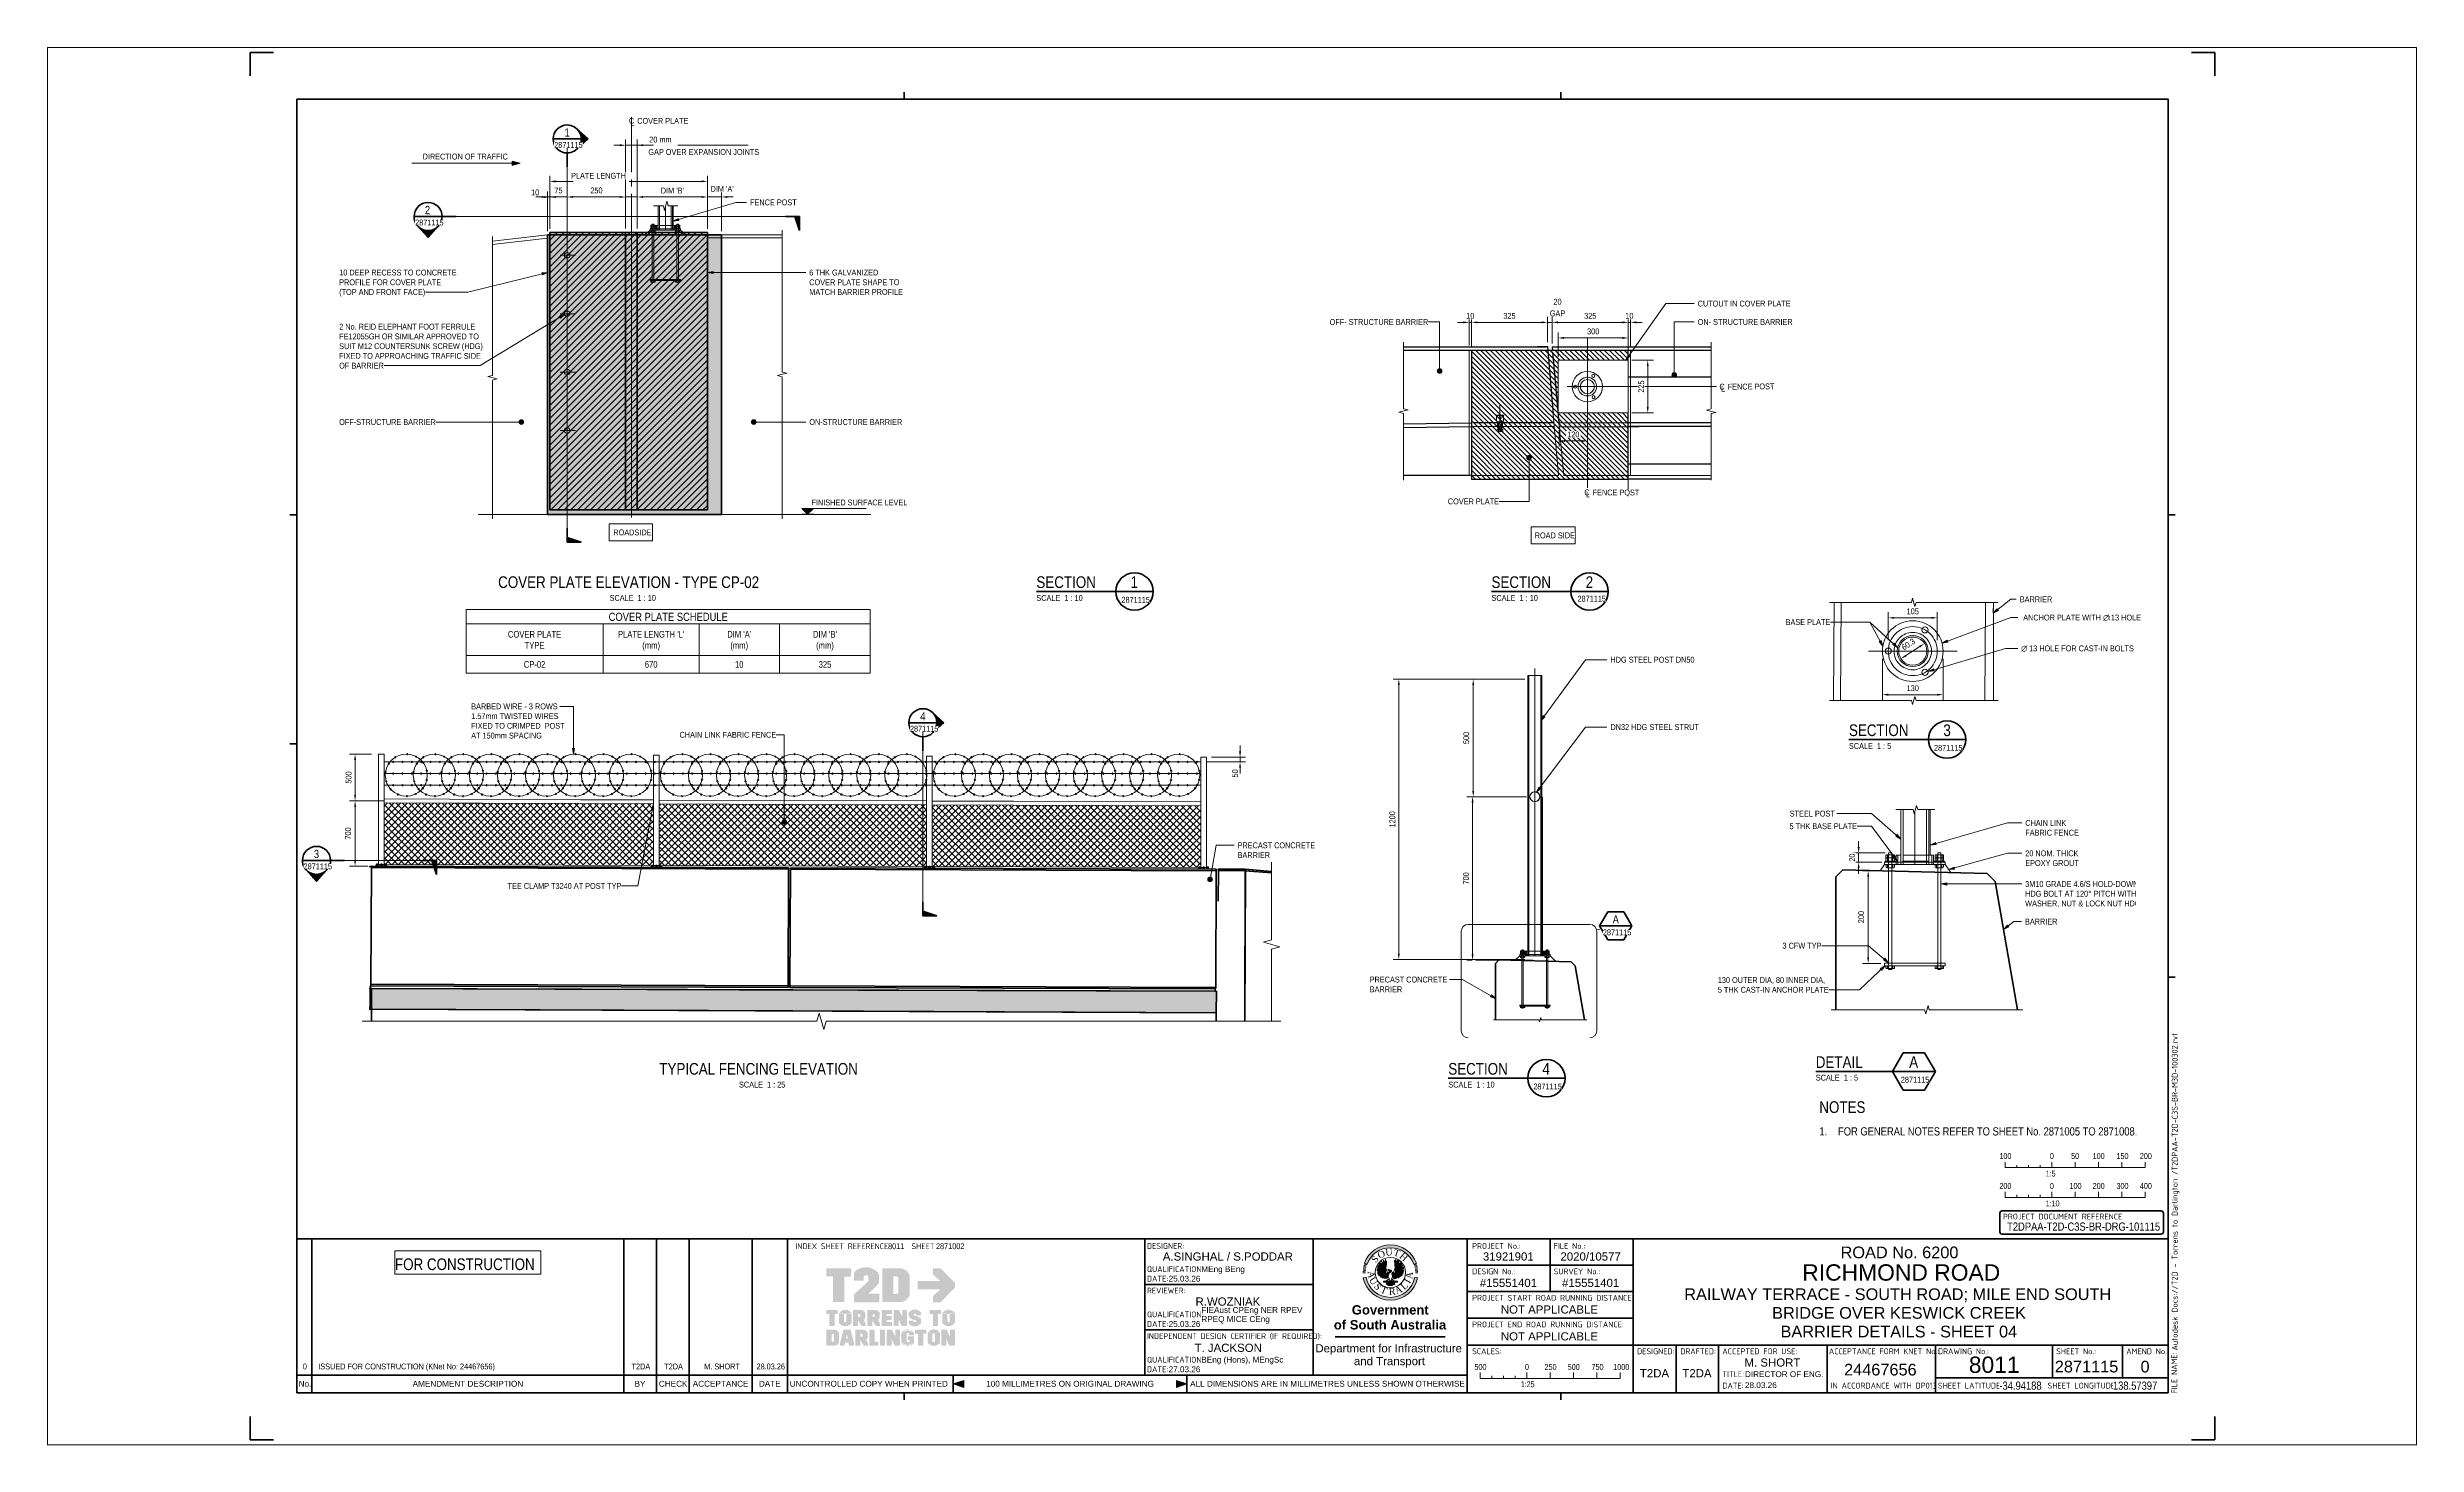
# Paper-space layout 'Layout1' of a CAD drawing. Header units: metres. Extents: x -0.09 to 0.93, y 0 to 0.6.
# The model-space entities are those that its viewports show. They can reach past a viewport. Long polylines and large blocks are cut down to what shows.
import ezdxf

# ---------------------------------------------------------------- set-up
doc = ezdxf.new("R2010")
doc.units = ezdxf.units.M
for name, pattern in [('Dot_Section Line', [0.02, 0, -0.02]), ('Hidden_RSG', [0.0022, 0.0015, -0.0007]), ('JacobsCenter', [0.015, 0.009, -0.0015, 0.003, -0.0015]), ('JacobsDash', [0.0045, 0.003, -0.0015])]:
    doc.linetypes.add(name, pattern=pattern)
doc.layers.get('Defpoints').update_dxf_attribs({"color": 41})
for name, color, linetype, lineweight in [('A-ANNO-NOTE-STAMP', 10, 'Continuous', 18), ('BRIDGE-FRAMING-LINE-18-HID', 7, 'JacobsDash', 18), ('BRIDGE-G-IMPT', 7, 'Continuous', 13), ('BRIDGE-HDRAIL', 7, 'Continuous', 18), ('D-BDGE', 7, 'Continuous', 13), ('D-BDGE-18-SOLID', 7, 'Continuous', 9), ('D-BDGE-FLOOR', 7, 'Continuous', 50), ('D-BDGE-FLOOR-PAT', 7, 'Continuous', 50), ('D-BDGE-FRAMING', 7, 'Continuous', 50), ('D-BDGE-GEN-MOD', 7, 'Continuous', 35), ('D-BDGE-HDRAIL', 7, 'Continuous', 18), ('D-BDGE-LINE', 7, 'Continuous', 9), ('D-ENHA-ANNO-SYMB', 7, 'Continuous', 50), ('D-ENHA-ANNO-TEXT', 7, 'Continuous', 9), ('D-ENHA-GEN-ANNO-SYMB', 7, 'Continuous', 9), ('D-ENHA-GEN-LINE', 7, 'Continuous', 9), ('D-ENHA-TEXT', 7, 'Continuous', 9), ('D-ENHA-TEXT-DIMS', 7, 'Continuous', 9), ('D-ENHA-TEXT-SCHEDULE', 7, 'Continuous', 18), ('D-ENHA-TITLEBLOCK', 7, 'Continuous', 9), ('G-ANNO-TTLB', 7, 'Continuous', 18)]:
    doc.layers.add(name, color=color, linetype=linetype, lineweight=lineweight)
doc.layers.add('D-BDGE-ANNO-NPLT', color=191, linetype='Continuous', plot=False)
doc.layers.get('D-BDGE-ANNO-NPLT').freeze()
doc.styles.add('Arial', font='arial.ttf', dxfattribs={"height": 0.0025})
doc.styles.add('Arial Narrow', font='ARIALN.TTF', dxfattribs={"height": 0.025})
doc.styles.add('Arial Narrow_1', font='ARIALN.TTF', dxfattribs={"height": 0.0025})
doc.styles.add('Arial Narrow_2', font='ARIALN.TTF', dxfattribs={"height": 0.035})
doc.styles.add('Arial Narrow_3', font='ARIALN.TTF', dxfattribs={"height": 0.0035})
doc.styles.add('Arial Narrow_4', font='ARIALN.TTF', dxfattribs={"height": 0.005})
doc.styles.add('Arial Narrow_5', font='ARIALN.TTF', dxfattribs={"height": 0.0125})
doc.styles.add('Arial Narrow_6', font='ARIALN.TTF', dxfattribs={"height": 0.0625})
doc.styles.add('Arial Narrow_7', font='ARIALN.TTF', dxfattribs={"height": 0.0875})
doc.styles.add('Arial Narrow_8', font='ARIALN.TTF', dxfattribs={"width": 0.9, "height": 0.0025})
doc.styles.add('Arial Narrow_9', font='ARIALN.TTF', dxfattribs={"height": 0.002845})
doc.styles.add('Arial_1', font='arial.ttf', dxfattribs={"height": 0.0035})
doc.styles.add('Arial_2', font='arial.ttf', dxfattribs={"height": 0.005})
doc.styles.add('Arial_3', font='arial.ttf', dxfattribs={"height": 0.007})
doc.styles.add('Arial_B', font='arialbd.ttf', dxfattribs={"height": 0.004})
doc.styles.add('ISOCPEUR', font='isocpeur.ttf', dxfattribs={"height": 0.0025})
doc.styles.add('Segoe UI Symbol', font='seguisym.ttf', dxfattribs={"height": 0.0125})
doc.styles.add('Times New Roman', font='times.ttf', dxfattribs={"height": 0.008001})
doc.dimstyles.new('Dimension_Diameter_T__mm_', dxfattribs={"dimscale": 0.3048, "dimtxt": 0.012793, "dimasz": 0.04101, "dimexe": 0.03937, "dimexo": 0, "dimgap": 0.032808, "dimtad": 1, "dimjust": 3, "dimdec": 0, "dimlfac": 1000, "dimzin": 0, "dimdsep": 46, "dimtxsty": 'Arial Narrow_5', "dimsah": 1, "dimcen": 0.09, "dimaunit": 1, "dimadec": 4, "dimazin": 0, "dimtfac": 1, "dimtdec": 4, "dimtix": 1, "dimtmove": 0, "dimatfit": 2, "dimfxl": 1, "dimtvp": 1, "dimtolj": 1, "dimtzin": 0, "dimlwd": 18, "dimlwe": 18, "dimarcsym": 2})
doc.dimstyles.new('Dimension_Standard_O__mm_', dxfattribs={"dimscale": 0.3048, "dimtxt": 0.025586, "dimasz": 0.082021, "dimexe": 0.07874, "dimexo": 0.049213, "dimgap": 0.049213, "dimtad": 1, "dimdec": 0, "dimlfac": 1000, "dimzin": 0, "dimdsep": 46, "dimtxsty": 'Arial Narrow', "dimsah": 1, "dimcen": 0.09, "dimaunit": 1, "dimadec": 4, "dimazin": 0, "dimtfac": 1, "dimtdec": 4, "dimtix": 1, "dimtmove": 2, "dimatfit": 3, "dimfxl": 1, "dimtvp": 1, "dimtfill": 1, "dimtolj": 1, "dimtzin": 0, "dimlwd": 18, "dimlwe": 18, "dimarcsym": 2})
doc.dimstyles.new('Dimension_Standard_O__mm__1', dxfattribs={"dimscale": 0.3048, "dimtxt": 0.025586, "dimasz": 0.082021, "dimexe": 0.07874, "dimexo": 0.049213, "dimgap": 0.049213, "dimtad": 1, "dimdec": 0, "dimlfac": 1000, "dimzin": 0, "dimdsep": 46, "dimtxsty": 'Arial Narrow', "dimsah": 1, "dimcen": 0.09, "dimaunit": 1, "dimadec": 4, "dimazin": 0, "dimtfac": 1, "dimtdec": 4, "dimtix": 1, "dimtmove": 0, "dimatfit": 3, "dimfxl": 1, "dimtvp": 1, "dimtfill": 1, "dimtolj": 1, "dimtzin": 0, "dimlwd": 18, "dimlwe": 18, "dimarcsym": 2})
doc.dimstyles.new('Dimension_Standard_O__mm__2', dxfattribs={"dimscale": 0.3048, "dimtxt": 0.012793, "dimasz": 0.04101, "dimexe": 0.03937, "dimexo": 0.024606, "dimgap": 0.024606, "dimtad": 1, "dimdec": 0, "dimlfac": 1000, "dimzin": 0, "dimdsep": 46, "dimtxsty": 'Arial Narrow_5', "dimsah": 1, "dimcen": 0.09, "dimaunit": 1, "dimadec": 4, "dimazin": 0, "dimtfac": 1, "dimtdec": 4, "dimtix": 1, "dimtmove": 0, "dimatfit": 3, "dimfxl": 1, "dimtvp": 1, "dimtfill": 1, "dimtolj": 1, "dimtzin": 0, "dimlwd": 18, "dimlwe": 18, "dimarcsym": 2})
doc.dimstyles.new('Dimension_Standard_O__mm__3', dxfattribs={"dimscale": 0.3048, "dimtxt": 0.063964, "dimasz": 0.205052, "dimexe": 0.19685, "dimexo": 0.123031, "dimgap": 0.123031, "dimtad": 1, "dimdec": 0, "dimlfac": 1000, "dimzin": 0, "dimdsep": 46, "dimtxsty": 'Arial Narrow_6', "dimsah": 1, "dimcen": 0.09, "dimaunit": 1, "dimadec": 4, "dimazin": 0, "dimtfac": 1, "dimtdec": 4, "dimtix": 1, "dimtmove": 0, "dimatfit": 3, "dimfxl": 1, "dimtvp": 1, "dimtfill": 1, "dimtolj": 1, "dimtzin": 0, "dimlwd": 18, "dimlwe": 18, "dimarcsym": 2})
doc.dimstyles.new('Dimension_Standard_T__mm_', dxfattribs={"dimscale": 0.3048, "dimtxt": 0.025586, "dimasz": 0.082021, "dimexe": 0.07874, "dimexo": 0.049213, "dimgap": 0.032808, "dimtad": 1, "dimdec": 0, "dimlfac": 1000, "dimzin": 0, "dimdsep": 46, "dimtxsty": 'Arial Narrow', "dimsah": 1, "dimcen": 0.09, "dimaunit": 1, "dimadec": 4, "dimazin": 0, "dimtfac": 1, "dimtdec": 4, "dimtix": 1, "dimtmove": 1, "dimatfit": 3, "dimfxl": 1, "dimtvp": 1, "dimtolj": 1, "dimtzin": 0, "dimlwd": 18, "dimlwe": 18, "dimarcsym": 2})
doc.dimstyles.new('Dimension_Standard_T__mm__1', dxfattribs={"dimscale": 0.3048, "dimtxt": 0.063964, "dimasz": 0.205052, "dimexe": 0.19685, "dimexo": 0.123031, "dimgap": 0.082021, "dimtad": 1, "dimdec": 0, "dimlfac": 1000, "dimzin": 0, "dimdsep": 46, "dimtxsty": 'Arial Narrow_6', "dimsah": 1, "dimcen": 0.09, "dimaunit": 1, "dimadec": 4, "dimazin": 0, "dimtfac": 1, "dimtdec": 4, "dimtix": 1, "dimtmove": 2, "dimatfit": 3, "dimfxl": 1, "dimtvp": 1, "dimtolj": 1, "dimtzin": 0, "dimlwd": 18, "dimlwe": 18, "dimarcsym": 2})

# ---------------------------------------------------------------- blocks, each defined once
blk = doc.blocks.new('T2DPAA-T2D-PWA-DE-XRF-000001 - Drawing3_dwg-6272381-BARRIER DETAILS - SHEET 04')
at = {"layer": 'BRIDGE-G-IMPT'}
h = blk.add_hatch(color=256, dxfattribs=at)
edge = h.paths.add_edge_path()
edge.add_arc((0.1226, 0.1077), 0.0329, 169.3658, 170.9612, ccw=False)
edge.add_line((0.0903, 0.1139), (0.0903, 0.1138))
edge.add_line((0.0903, 0.1139), (0.0937, 0.1133))
edge.add_line((0.0936, 0.1132), (0.0937, 0.1133))
edge.add_arc((0.1226, 0.1077), 0.0295, 169.3658, 170.9612)
edge.add_line((0.0935, 0.1124), (0.0901, 0.1129))
h = blk.add_hatch(color=256, dxfattribs=at)
edge = h.paths.add_edge_path()
edge.add_line((0.1549, 0.1015), (0.1515, 0.1021))
edge.add_arc((0.1226, 0.1077), 0.0295, 190.997, 349.003, ccw=False)
edge.add_line((0.0937, 0.1021), (0.0903, 0.1015))
edge.add_arc((0.1226, 0.1077), 0.0329, 190.997, 349.003)
edge = h.paths.add_edge_path()
edge.add_arc((0.1226, 0.1077), 0.0329, 20.0475, 159.9525, ccw=False)
edge.add_line((0.1535, 0.119), (0.1503, 0.1178))
edge.add_arc((0.1226, 0.1077), 0.0295, 20.0475, 159.9525)
edge.add_line((0.0949, 0.1178), (0.0917, 0.119))
h = blk.add_hatch(color=256, dxfattribs=at)
edge = h.paths.add_edge_path()
edge.add_arc((0.1226, 0.1077), 0.0329, 166.7073, 168.3026, ccw=False)
edge.add_line((0.0906, 0.1154), (0.0906, 0.1153))
edge.add_line((0.0906, 0.1154), (0.0939, 0.1146))
edge.add_line((0.0939, 0.1145), (0.0939, 0.1146))
edge.add_arc((0.1226, 0.1077), 0.0295, 166.7073, 168.3026)
edge.add_line((0.0937, 0.1137), (0.0904, 0.1144))
h = blk.add_hatch(color=256, dxfattribs=at)
edge = h.paths.add_edge_path()
edge.add_line((0.0941, 0.115), (0.0907, 0.1159))
edge.add_arc((0.1226, 0.1077), 0.0329, 164.0488, 165.6441, ccw=False)
edge.add_line((0.091, 0.1169), (0.091, 0.1168))
edge.add_line((0.091, 0.1169), (0.0943, 0.1159))
edge.add_line((0.0943, 0.1158), (0.0943, 0.1159))
edge.add_arc((0.1226, 0.1077), 0.0295, 164.0488, 165.6441)
h = blk.add_hatch(color=256, dxfattribs=at)
edge = h.paths.add_edge_path()
edge.add_arc((0.1226, 0.1077), 0.0329, 161.3902, 162.9856, ccw=False)
edge.add_line((0.0915, 0.1183), (0.0914, 0.1182))
edge.add_line((0.0915, 0.1183), (0.0947, 0.1172))
edge.add_line((0.0947, 0.1171), (0.0947, 0.1172))
edge.add_arc((0.1226, 0.1077), 0.0295, 161.3902, 162.9856)
edge.add_line((0.0944, 0.1163), (0.0911, 0.1174))
h = blk.add_hatch(color=256, dxfattribs=at)
edge = h.paths.add_edge_path()
edge.add_line((0.1206, 0.1074), (0.1207, 0.1074))
edge.add_line((0.1207, 0.1074), (0.1206, 0.1074))
edge = h.paths.add_edge_path()
edge.add_line((0.1166, 0.11), (0.1166, 0.1074))
edge.add_line((0.1166, 0.1074), (0.1183, 0.1065))
edge.add_line((0.1183, 0.1065), (0.119, 0.1076))
edge.add_line((0.119, 0.1076), (0.1204, 0.1079))
edge.add_line((0.1204, 0.1079), (0.1207, 0.1074))
edge.add_line((0.1207, 0.1074), (0.1211, 0.1067))
edge.add_line((0.1211, 0.1067), (0.1187, 0.1008))
edge.add_line((0.1187, 0.1008), (0.1178, 0.1012))
edge.add_line((0.1178, 0.1012), (0.1166, 0.1008))
edge.add_line((0.1166, 0.1008), (0.1161, 0.1012))
edge.add_line((0.1161, 0.1012), (0.1147, 0.101))
edge.add_line((0.1147, 0.101), (0.1143, 0.1017))
edge.add_line((0.1143, 0.1017), (0.1131, 0.1012))
edge.add_line((0.1131, 0.1012), (0.1128, 0.1022))
edge.add_line((0.1128, 0.1022), (0.1119, 0.1019))
edge.add_line((0.1119, 0.1019), (0.1119, 0.1029))
edge.add_line((0.1119, 0.1029), (0.1105, 0.1027))
edge.add_line((0.1105, 0.1027), (0.1107, 0.1043))
edge.add_line((0.1107, 0.1043), (0.1091, 0.1041))
edge.add_line((0.1091, 0.1041), (0.1095, 0.1057))
edge.add_line((0.1095, 0.1057), (0.1077, 0.106))
edge.add_line((0.1077, 0.106), (0.1081, 0.1069))
edge.add_line((0.1081, 0.1069), (0.1072, 0.1074))
edge.add_line((0.1072, 0.1074), (0.1081, 0.1091))
edge.add_line((0.1081, 0.1091), (0.1069, 0.11))
edge.add_line((0.1069, 0.11), (0.1081, 0.1112))
edge.add_line((0.1081, 0.1112), (0.1069, 0.1122))
edge.add_line((0.1069, 0.1122), (0.1085, 0.113))
edge.add_line((0.1085, 0.113), (0.1072, 0.1143))
edge.add_line((0.1072, 0.1143), (0.1095, 0.1145))
edge.add_line((0.1095, 0.1145), (0.1081, 0.116))
edge.add_line((0.1081, 0.116), (0.1105, 0.116))
edge.add_line((0.1105, 0.116), (0.1088, 0.1179))
edge.add_line((0.1088, 0.1179), (0.1119, 0.1163))
edge.add_line((0.1119, 0.1163), (0.1105, 0.1193))
edge.add_line((0.1105, 0.1193), (0.1138, 0.1172))
edge.add_line((0.1138, 0.1172), (0.1121, 0.121))
edge.add_line((0.1121, 0.121), (0.1147, 0.1181))
edge.add_line((0.1147, 0.1181), (0.1143, 0.1224))
edge.add_line((0.1143, 0.1224), (0.1159, 0.1188))
edge.add_line((0.1159, 0.1188), (0.1166, 0.1236))
edge.add_line((0.1166, 0.1236), (0.1171, 0.1207))
edge.add_line((0.1171, 0.1207), (0.1178, 0.1214))
edge.add_line((0.1178, 0.1214), (0.118, 0.1179))
edge.add_line((0.118, 0.1179), (0.1171, 0.1131))
edge.add_line((0.1171, 0.1131), (0.1178, 0.111))
edge.add_line((0.1178, 0.111), (0.1166, 0.11))
for points in [[(0.1081, 0.116), (0.1072, 0.1143), (0.1095, 0.1145)], [(0.1105, 0.1193), (0.1088, 0.1179), (0.1119, 0.1163)], [(0.1369, 0.1093), (0.1385, 0.1081), (0.1367, 0.1074), (0.1376, 0.106), (0.1357, 0.106), (0.1367, 0.1043), (0.1348, 0.1043), (0.1348, 0.1031), (0.1336, 0.1034), (0.1331, 0.1022), (0.1322, 0.1024), (0.1317, 0.1015), (0.1305, 0.1017), (0.1301, 0.101), (0.1296, 0.1015), (0.1291, 0.1005), (0.1286, 0.1008), (0.1277, 0.1003), (0.1275, 0.101), (0.1268, 0.1003), (0.1251, 0.1029), (0.1242, 0.1065), (0.1246, 0.1076), (0.1263, 0.1076), (0.127, 0.1067), (0.1284, 0.1072), (0.1291, 0.11), (0.1275, 0.1112), (0.1282, 0.1133), (0.1275, 0.1219), (0.1284, 0.121), (0.1289, 0.1236), (0.1294, 0.1193), (0.1312, 0.1226), (0.1305, 0.1191), (0.1331, 0.1212), (0.1317, 0.1179), (0.1348, 0.1195), (0.1324, 0.116), (0.1364, 0.1179), (0.1341, 0.1155), (0.1371, 0.116), (0.1355, 0.1143), (0.1381, 0.1141), (0.1364, 0.1131), (0.1383, 0.1124), (0.1367, 0.1114), (0.1385, 0.11)], [(0.1312, 0.1226), (0.1331, 0.1212), (0.1305, 0.1191)], [(0.1348, 0.1195), (0.1364, 0.1179), (0.1324, 0.116)], [(0.1383, 0.1124), (0.1381, 0.1141), (0.1364, 0.1131)], [(0.1069, 0.1122), (0.1069, 0.11), (0.1081, 0.1112)], [(0.1077, 0.106), (0.1091, 0.1041), (0.1095, 0.1057)], [(0.1105, 0.1027), (0.1119, 0.1019), (0.1119, 0.1029)], [(0.1225, 0.0967), (0.1233, 0.0985), (0.1277, 0.0943), (0.1263, 0.0929), (0.1237, 0.092), (0.1202, 0.0924), (0.1176, 0.0943), (0.1218, 0.0984)], [(0.1291, 0.1005), (0.1301, 0.101), (0.1296, 0.1015)], [(0.1317, 0.1015), (0.1331, 0.1022), (0.1322, 0.1024)]]:
    blk.add_hatch(color=256, dxfattribs=at).paths.add_polyline_path(points)
h = blk.add_hatch(color=256, dxfattribs=at)
edge = h.paths.add_edge_path()
edge.add_line((0.154, 0.1174), (0.1508, 0.1163))
edge.add_arc((0.1226, 0.1077), 0.0295, 17.0144, 18.6098)
edge.add_line((0.1505, 0.1172), (0.1505, 0.1171))
edge.add_line((0.1505, 0.1172), (0.1537, 0.1183))
edge.add_line((0.1538, 0.1182), (0.1537, 0.1183))
edge.add_arc((0.1226, 0.1077), 0.0329, 17.0144, 18.6098, ccw=False)
h = blk.add_hatch(color=256, dxfattribs=at)
edge = h.paths.add_edge_path()
edge.add_arc((0.1226, 0.1077), 0.0295, 14.3559, 15.9512)
edge.add_line((0.1509, 0.1159), (0.1509, 0.1158))
edge.add_line((0.1509, 0.1159), (0.1542, 0.1169))
edge.add_line((0.1542, 0.1168), (0.1542, 0.1169))
edge.add_arc((0.1226, 0.1077), 0.0329, 14.3559, 15.9512, ccw=False)
edge.add_line((0.1545, 0.1159), (0.1511, 0.115))
h = blk.add_hatch(color=256, dxfattribs=at)
edge = h.paths.add_edge_path()
edge.add_line((0.1548, 0.1144), (0.1514, 0.1137))
edge.add_arc((0.1226, 0.1077), 0.0295, 11.6974, 13.2927)
edge.add_line((0.1512, 0.1146), (0.1513, 0.1145))
edge.add_line((0.1512, 0.1146), (0.1546, 0.1154))
edge.add_line((0.1546, 0.1153), (0.1546, 0.1154))
edge.add_arc((0.1226, 0.1077), 0.0329, 11.6974, 13.2927, ccw=False)
h = blk.add_hatch(color=256, dxfattribs=at)
edge = h.paths.add_edge_path()
edge.add_arc((0.1226, 0.1077), 0.0295, 9.0388, 10.6342)
edge.add_line((0.1515, 0.1133), (0.1515, 0.1132))
edge.add_line((0.1515, 0.1133), (0.1549, 0.1139))
edge.add_line((0.1549, 0.1138), (0.1549, 0.1139))
edge.add_arc((0.1226, 0.1077), 0.0329, 9.0388, 10.6342, ccw=False)
edge.add_line((0.1551, 0.1129), (0.1517, 0.1124))
h = blk.add_hatch(color=256, dxfattribs=at)
edge = h.paths.add_edge_path()
edge.add_line((0.0931, 0.1083), (0.0897, 0.1083))
edge.add_arc((0.1226, 0.1077), 0.0329, 177.3415, 178.9368, ccw=False)
edge.add_line((0.0897, 0.1094), (0.0897, 0.1093))
edge.add_line((0.0897, 0.1094), (0.0932, 0.1092))
edge.add_line((0.0932, 0.1091), (0.0932, 0.1092))
edge.add_arc((0.1226, 0.1077), 0.0295, 177.3415, 178.9368)
h = blk.add_hatch(color=256, dxfattribs=at)
edge = h.paths.add_edge_path()
edge.add_line((0.0931, 0.1069), (0.0897, 0.1068))
edge.add_arc((0.1226, 0.1077), 0.0329, 180, 181.5953, ccw=False)
edge.add_line((0.0897, 0.1078), (0.0897, 0.1077))
edge.add_line((0.0897, 0.1078), (0.0931, 0.1078))
edge.add_line((0.0931, 0.1077), (0.0931, 0.1078))
edge.add_arc((0.1226, 0.1077), 0.0295, 180, 181.5953)
h = blk.add_hatch(color=256, dxfattribs=at)
edge = h.paths.add_edge_path()
edge.add_arc((0.1226, 0.1077), 0.0329, 174.6829, 176.2783, ccw=False)
edge.add_line((0.0899, 0.1109), (0.0898, 0.1108))
edge.add_line((0.0899, 0.1109), (0.0933, 0.1106))
edge.add_line((0.0933, 0.1105), (0.0933, 0.1106))
edge.add_arc((0.1226, 0.1077), 0.0295, 174.6829, 176.2783)
edge.add_line((0.0932, 0.1096), (0.0898, 0.1099))
h = blk.add_hatch(color=256, dxfattribs=at)
edge = h.paths.add_edge_path()
edge.add_arc((0.1226, 0.1077), 0.0329, 172.0244, 173.6197, ccw=False)
edge.add_line((0.09, 0.1124), (0.09, 0.1123))
edge.add_line((0.09, 0.1124), (0.0934, 0.1119))
edge.add_line((0.0934, 0.1118), (0.0934, 0.1119))
edge.add_arc((0.1226, 0.1077), 0.0295, 172.0244, 173.6197)
edge.add_line((0.0933, 0.111), (0.0899, 0.1114))
h = blk.add_hatch(color=256, dxfattribs=at)
edge = h.paths.add_edge_path()
edge.add_line((0.1232, 0.1095), (0.1225, 0.1076))
edge.add_line((0.1225, 0.1076), (0.1207, 0.1074))
edge.add_line((0.1207, 0.1074), (0.1207, 0.1074))
edge.add_line((0.1207, 0.1074), (0.1216, 0.1086))
edge.add_line((0.1216, 0.1086), (0.1197, 0.1119))
edge.add_line((0.1197, 0.1119), (0.1232, 0.1107))
edge.add_line((0.1232, 0.1107), (0.1239, 0.1098))
edge.add_line((0.1239, 0.1098), (0.1232, 0.1095))
h = blk.add_hatch(color=256, dxfattribs=at)
edge = h.paths.add_edge_path()
edge.add_arc((0.1226, 0.1077), 0.0295, 6.3803, 7.9756)
edge.add_line((0.1518, 0.1119), (0.1518, 0.1118))
edge.add_line((0.1518, 0.1119), (0.1552, 0.1124))
edge.add_line((0.1552, 0.1123), (0.1552, 0.1124))
edge.add_arc((0.1226, 0.1077), 0.0329, 6.3803, 7.9756, ccw=False)
edge.add_line((0.1553, 0.1114), (0.1519, 0.111))
h = blk.add_hatch(color=256, dxfattribs=at)
edge = h.paths.add_edge_path()
edge.add_line((0.1554, 0.1099), (0.152, 0.1096))
edge.add_arc((0.1226, 0.1077), 0.0295, 3.7217, 5.3171)
edge.add_line((0.1519, 0.1106), (0.1519, 0.1105))
edge.add_line((0.1519, 0.1106), (0.1553, 0.1109))
edge.add_line((0.1553, 0.1108), (0.1553, 0.1109))
edge.add_arc((0.1226, 0.1077), 0.0329, 3.7217, 5.3171, ccw=False)
h = blk.add_hatch(color=256, dxfattribs=at)
edge = h.paths.add_edge_path()
edge.add_line((0.1555, 0.1083), (0.1521, 0.1083))
edge.add_arc((0.1226, 0.1077), 0.0295, 1.0632, 2.6585)
edge.add_line((0.152, 0.1092), (0.152, 0.1091))
edge.add_line((0.152, 0.1092), (0.1554, 0.1094))
edge.add_line((0.1555, 0.1093), (0.1554, 0.1094))
edge.add_arc((0.1226, 0.1077), 0.0329, 1.0632, 2.6585, ccw=False)
h = blk.add_hatch(color=256, dxfattribs=at)
edge = h.paths.add_edge_path()
edge.add_line((0.1555, 0.1068), (0.152, 0.1069))
edge.add_arc((0.1226, 0.1077), 0.0295, 358.4047, 360)
edge.add_line((0.1521, 0.1078), (0.1521, 0.1077))
edge.add_line((0.1521, 0.1078), (0.1555, 0.1078))
edge.add_line((0.1555, 0.1077), (0.1555, 0.1078))
edge.add_arc((0.1226, 0.1077), 0.0329, 358.4047, 360, ccw=False)
for p, q in [((0.0917, 0.119), (0.0949, 0.1178)), ((0.1081, 0.116), (0.1072, 0.1143)), ((0.1072, 0.1143), (0.1095, 0.1145)), ((0.1095, 0.1145), (0.1081, 0.116)), ((0.1105, 0.1193), (0.1088, 0.1179)), ((0.1088, 0.1179), (0.1119, 0.1163)), ((0.1119, 0.1163), (0.1105, 0.1193)), ((0.1305, 0.1191), (0.1312, 0.1226)), ((0.1331, 0.1212), (0.1305, 0.1191)), ((0.1312, 0.1226), (0.1331, 0.1212)), ((0.1324, 0.116), (0.1348, 0.1195)), ((0.1364, 0.1179), (0.1324, 0.116)), ((0.1348, 0.1195), (0.1364, 0.1179)), ((0.1381, 0.1141), (0.1364, 0.1131)), ((0.1364, 0.1131), (0.1383, 0.1124)), ((0.1383, 0.1124), (0.1381, 0.1141)), ((0.1503, 0.1178), (0.1535, 0.119)), ((0.0903, 0.1015), (0.0937, 0.1021)), ((0.1069, 0.1122), (0.1069, 0.11)), ((0.1081, 0.1112), (0.1069, 0.1122)), ((0.1069, 0.11), (0.1081, 0.1112)), ((0.1077, 0.106), (0.1091, 0.1041)), ((0.1095, 0.1057), (0.1077, 0.106)), ((0.1091, 0.1041), (0.1095, 0.1057)), ((0.1119, 0.1029), (0.1105, 0.1027)), ((0.1105, 0.1027), (0.1119, 0.1019)), ((0.1119, 0.1019), (0.1119, 0.1029)), ((0.115, 0.0967), (0.1197, 0.0967)), ((0.1211, 0.1003), (0.1173, 0.0974)), ((0.1244, 0.1003), (0.1272, 0.0974)), ((0.1256, 0.0967), (0.1308, 0.0967)), ((0.1296, 0.1015), (0.1291, 0.1005)), ((0.1291, 0.1005), (0.1301, 0.101)), ((0.1301, 0.101), (0.1296, 0.1015)), ((0.1322, 0.1024), (0.1317, 0.1015)), ((0.1317, 0.1015), (0.1331, 0.1022)), ((0.1331, 0.1022), (0.1322, 0.1024)), ((0.1515, 0.1021), (0.1549, 0.1015))]:
    blk.add_line(p, q, dxfattribs=at)
at = {"layer": 'BRIDGE-G-IMPT', "flags": 128}
for points in [[(0.1085, 0.113), (0.1072, 0.1143), (0.1095, 0.1145), (0.1081, 0.116), (0.1105, 0.116), (0.1088, 0.1179), (0.1119, 0.1163), (0.1105, 0.1193), (0.1138, 0.1172), (0.1121, 0.121), (0.1147, 0.1181), (0.1143, 0.1224), (0.1159, 0.1188), (0.1166, 0.1236), (0.1171, 0.1207), (0.1178, 0.1214), (0.118, 0.1179), (0.1171, 0.1131), (0.119, 0.1076), (0.1204, 0.1079), (0.1211, 0.1067), (0.1187, 0.1008), (0.1178, 0.1012), (0.1166, 0.1008), (0.1161, 0.1012), (0.1147, 0.101), (0.1143, 0.1017), (0.1131, 0.1012), (0.1128, 0.1022), (0.1119, 0.1019), (0.1119, 0.1029), (0.1105, 0.1027), (0.1107, 0.1043), (0.1091, 0.1041), (0.1095, 0.1057), (0.1077, 0.106), (0.1081, 0.1069), (0.1072, 0.1074), (0.1081, 0.1091), (0.1069, 0.11), (0.1081, 0.1112), (0.1069, 0.1122), (0.1087, 0.1131)], [(0.1199, 0.1031), (0.1225, 0.0967), (0.1251, 0.1029), (0.1242, 0.1065), (0.1246, 0.1076), (0.1263, 0.1076), (0.1282, 0.1133), (0.1275, 0.1219), (0.1284, 0.121), (0.1289, 0.1236), (0.1294, 0.1193), (0.1312, 0.1226), (0.1305, 0.1191), (0.1331, 0.1212), (0.1317, 0.1179), (0.1348, 0.1195), (0.1324, 0.116), (0.1364, 0.1179), (0.1341, 0.1155), (0.1371, 0.116), (0.1355, 0.1143), (0.1381, 0.1141), (0.1364, 0.1131), (0.1383, 0.1124), (0.1367, 0.1114), (0.1385, 0.11), (0.1369, 0.1093), (0.1385, 0.1081), (0.1367, 0.1074), (0.1376, 0.106), (0.1357, 0.106), (0.1367, 0.1043), (0.1348, 0.1043), (0.1348, 0.1031), (0.1336, 0.1034), (0.1331, 0.1022), (0.1322, 0.1024), (0.1317, 0.1015), (0.1305, 0.1017), (0.1301, 0.101), (0.1296, 0.1015), (0.1291, 0.1005), (0.1286, 0.1008), (0.1277, 0.1003), (0.1275, 0.101), (0.1268, 0.1003), (0.1251, 0.1029)], [(0.1206, 0.0974), (0.1145, 0.0974), (0.1145, 0.0962), (0.1194, 0.0962)], [(0.119, 0.1076), (0.1183, 0.1065), (0.1166, 0.1074), (0.1166, 0.11), (0.1178, 0.111)], [(0.1218, 0.0984), (0.1176, 0.0943), (0.1202, 0.0924), (0.1237, 0.092), (0.1263, 0.0929), (0.1277, 0.0943), (0.1233, 0.0985)], [(0.1239, 0.1098), (0.1244, 0.1091), (0.1246, 0.1076)], [(0.1246, 0.0974), (0.1308, 0.0974), (0.1308, 0.0962), (0.126, 0.0962)], [(0.1263, 0.1076), (0.127, 0.1067), (0.1284, 0.1072), (0.1291, 0.11), (0.1275, 0.1112)]]:
    blk.add_lwpolyline(points, dxfattribs=at)
blk.add_lwpolyline([(0.1206, 0.1074), (0.1216, 0.1086), (0.1197, 0.1119), (0.1232, 0.1107), (0.1239, 0.1098), (0.1232, 0.1095), (0.1225, 0.1076)], close=True, dxfattribs=at)
at = {"layer": 'BRIDGE-G-IMPT'}
blk.add_circle((0.1226, 0.1077), 0.018, dxfattribs=at)
for radius, start, end in [(0.0329, 20.0475, 159.9525), (0.0295, 20.0475, 159.9525), (0.0329, 190.997, 349.003), (0.0295, 190.997, 349.003)]:
    blk.add_arc((0.1226, 0.1077), radius, start, end, dxfattribs=at)
at = {"layer": 'BRIDGE-G-IMPT', "lineweight": 9, "char_height": 0.008, "attachment_point": 2, "line_spacing_factor": 1.029793, "style": 'Times New Roman'}
for s, insert, width, rotation in [('S', (0.1012, 0.1263), 0.008041, 49.0663), ('O', (0.1099, 0.133), 0.010353, 26.6943), ('U', (0.1205, 0.136), 0.010353, 4.3222), ('T', (0.1314, 0.1347), 0.008744, 341.9502), ('H', (0.141, 0.1293), 0.010353, 319.5782), ('A', (0.104, 0.106), 0.010353, 279.6978), ('U', (0.1058, 0.0996), 0.010353, 300.15), ('S', (0.1107, 0.0935), 0.008041, 310.3575), ('T', (0.1164, 0.0903), 0.008744, 336.9699), ('R', (0.1244, 0.0893), 0.009549, 3.701), ('A', (0.1307, 0.0909), 0.010353, 21.3382), ('L', (0.1363, 0.0949), 0.008744, 42.375), ('I', (0.1395, 0.0995), 0.004825, 60.5783), ('A', (0.141, 0.1048), 0.010353, 83.64)]:
    blk.add_mtext(s, dxfattribs=dict(at, insert=insert, width=width, rotation=rotation))
blk = doc.blocks.new('T2DPAA-T2D-PWA-DE-XRF-000001 - Standard-7771765-BARRIER DETAILS - SHEET 04')
at = {"layer": 'BRIDGE-G-IMPT', "lineweight": 9}
for points in [[(0.3055, 0.0254), (0.3055, 0.0239), (0.3055, 0.0224), (0.301, 0.0239)], [(0.3965, 0.0254), (0.401, 0.0239), (0.3965, 0.0224), (0.3965, 0.0239)]]:
    blk.add_hatch(color=256, dxfattribs=at).paths.add_polyline_path(points)
at = {"layer": 'D-ENHA-TITLEBLOCK', "true_color": 0x1d4a5c}
h = blk.add_hatch(color=139, dxfattribs=at)
edge = h.paths.add_edge_path()
edge.add_line((0.2623, 0.0443), (0.2623, 0.0452))
edge.add_arc((0.2616, 0.044), 0.00145, 58.8241, 99.793)
edge.add_line((0.2613, 0.0454), (0.2613, 0.0441))
edge.add_arc((0.2616, 0.0455), 0.00141, 259.7202, 301.6629)
edge = h.paths.add_edge_path()
edge.add_arc((0.2625, 0.0448), 0.00224, 301.808, 330.1086, ccw=False)
edge.add_line((0.2637, 0.0429), (0.2645, 0.0415))
edge.add_line((0.2645, 0.0415), (0.2645, 0.0403))
edge.add_line((0.2645, 0.0403), (0.2627, 0.0403))
edge.add_line((0.2627, 0.0403), (0.2613, 0.0425))
edge.add_line((0.2613, 0.0425), (0.2613, 0.0403))
edge.add_line((0.2613, 0.0403), (0.2591, 0.0403))
edge.add_line((0.2591, 0.0403), (0.2591, 0.0471))
edge.add_line((0.2591, 0.0471), (0.2624, 0.0471))
edge.add_arc((0.2623, 0.0446), 0.00248, 32.8357, 87.7033, ccw=False)
edge.add_line((0.2644, 0.046), (0.2644, 0.0437))
edge = h.paths.add_edge_path()
edge.add_line((0.2674, 0.0527), (0.2674, 0.0537))
edge.add_arc((0.2667, 0.0524), 0.00145, 58.8241, 99.793)
edge.add_line((0.2665, 0.0539), (0.2665, 0.0526))
edge.add_arc((0.2667, 0.0539), 0.00141, 259.7202, 301.6629)
edge = h.paths.add_edge_path()
edge.add_arc((0.2676, 0.0532), 0.00224, 301.808, 330.1086, ccw=False)
edge.add_line((0.2688, 0.0513), (0.2696, 0.0499))
edge.add_line((0.2696, 0.0499), (0.2696, 0.0487))
edge.add_line((0.2696, 0.0487), (0.2678, 0.0487))
edge.add_line((0.2678, 0.0487), (0.2664, 0.051))
edge.add_line((0.2664, 0.051), (0.2664, 0.0487))
edge.add_line((0.2664, 0.0487), (0.2642, 0.0487))
edge.add_line((0.2642, 0.0487), (0.2642, 0.0555))
edge.add_line((0.2642, 0.0555), (0.2676, 0.0555))
edge.add_arc((0.2675, 0.0531), 0.00248, 32.8357, 87.7033, ccw=False)
edge.add_line((0.2695, 0.0544), (0.2695, 0.0521))
edge = h.paths.add_edge_path()
edge.add_line((0.2499, 0.0422), (0.2499, 0.0452))
edge.add_arc((0.2491, 0.0441), 0.00138, 56.3448, 98.7814)
edge.add_line((0.2489, 0.0454), (0.2489, 0.0419))
edge.add_arc((0.2491, 0.0433), 0.00138, 261.2186, 303.6552)
edge = h.paths.add_edge_path()
edge.add_line((0.2613, 0.0527), (0.2613, 0.0537))
edge.add_arc((0.2606, 0.0524), 0.00145, 58.8241, 99.793)
edge.add_line((0.2603, 0.0539), (0.2603, 0.0526))
edge.add_arc((0.2606, 0.0539), 0.00141, 259.7202, 301.6629)
edge = h.paths.add_edge_path()
edge.add_line((0.2502, 0.0403), (0.2467, 0.0403))
edge.add_line((0.2467, 0.0403), (0.2467, 0.0471))
edge.add_line((0.2467, 0.0471), (0.2501, 0.0471))
edge.add_arc((0.25, 0.0447), 0.00241, 26.2483, 85.5583, ccw=False)
edge.add_line((0.2521, 0.0457), (0.2521, 0.0416))
edge.add_arc((0.2502, 0.0424), 0.00209, 270, 338.4707, ccw=False)
h.paths.add_polyline_path([(0.2555, 0.0451), (0.255, 0.0432), (0.2559, 0.0432)])
h.paths.add_polyline_path([(0.2585, 0.0415), (0.2585, 0.0403), (0.2564, 0.0403), (0.2562, 0.0415), (0.2547, 0.0415), (0.2544, 0.0403), (0.2526, 0.0403), (0.2526, 0.0415), (0.254, 0.0471), (0.2571, 0.0471)])
h.paths.add_polyline_path([(0.2673, 0.042), (0.269, 0.042), (0.269, 0.0403), (0.2651, 0.0403), (0.2651, 0.0471), (0.2673, 0.0471)])
h.paths.add_polyline_path([(0.2718, 0.0403), (0.2696, 0.0403), (0.2696, 0.0471), (0.2718, 0.0471)])
h.paths.add_polyline_path([(0.2762, 0.0441), (0.2762, 0.0471), (0.2782, 0.0471), (0.2782, 0.0403), (0.2759, 0.0403), (0.2746, 0.0432), (0.2746, 0.0403), (0.2725, 0.0403), (0.2725, 0.0471), (0.2748, 0.0471)])
edge = h.paths.add_edge_path()
edge.add_arc((0.2817, 0.0424), 0.000774, 214.5178, 325.4822)
edge.add_line((0.2823, 0.0419), (0.2823, 0.0427))
edge.add_line((0.2823, 0.0427), (0.2815, 0.0427))
edge.add_line((0.2815, 0.0427), (0.2815, 0.0443))
edge.add_line((0.2815, 0.0443), (0.2842, 0.0443))
edge.add_line((0.2842, 0.0443), (0.2842, 0.0415))
edge.add_arc((0.2819, 0.0428), 0.00262, 274.1131, 330.4929, ccw=False)
edge.add_arc((0.2815, 0.0434), 0.00327, 260.2337, 279.7663, ccw=False)
edge.add_arc((0.2812, 0.0429), 0.00275, 208.3817, 264.7517, ccw=False)
edge.add_line((0.2788, 0.0416), (0.2788, 0.0458))
edge.add_arc((0.2812, 0.0445), 0.00268, 94.8448, 152.8409, ccw=False)
edge.add_arc((0.2815, 0.0424), 0.00482, 83.0812, 96.9188, ccw=False)
edge.add_arc((0.2818, 0.0444), 0.00278, 31.3102, 83.6241, ccw=False)
edge.add_line((0.2842, 0.0459), (0.2842, 0.0447))
edge.add_line((0.2842, 0.0447), (0.282, 0.0447))
edge.add_line((0.282, 0.0447), (0.282, 0.0455))
edge.add_arc((0.2815, 0.0451), 0.000641, 40.732, 139.268)
edge.add_line((0.281, 0.0455), (0.281, 0.0419))
h.paths.add_polyline_path([(0.2882, 0.0403), (0.2859, 0.0403), (0.2859, 0.0454), (0.2846, 0.0454), (0.2846, 0.0471), (0.2895, 0.0471), (0.2895, 0.0454), (0.2882, 0.0454)])
edge = h.paths.add_edge_path()
edge.add_arc((0.2927, 0.0429), 0.00104, 239.6549, 300.3451)
edge.add_line((0.2932, 0.042), (0.2932, 0.0454))
edge.add_arc((0.2927, 0.0445), 0.00103, 59.5446, 120.4554)
edge.add_line((0.2921, 0.0454), (0.2921, 0.042))
edge = h.paths.add_edge_path()
edge.add_arc((0.2927, 0.0434), 0.00323, 212.7347, 327.2653, ccw=False)
edge.add_line((0.29, 0.0417), (0.29, 0.0458))
edge.add_arc((0.2927, 0.044), 0.00323, 32.6408, 147.3592, ccw=False)
edge.add_line((0.2954, 0.0458), (0.2954, 0.0417))
h.paths.add_polyline_path([(0.3017, 0.0403), (0.2993, 0.0403), (0.298, 0.0432), (0.298, 0.0403), (0.2959, 0.0403), (0.2959, 0.0471), (0.2982, 0.0471), (0.2996, 0.0441), (0.2996, 0.0471), (0.3017, 0.0471)])
edge = h.paths.add_edge_path()
edge.add_arc((0.299, 0.0513), 0.00104, 239.6549, 300.3451)
edge.add_line((0.2995, 0.0504), (0.2995, 0.0538))
edge.add_arc((0.299, 0.0529), 0.00103, 59.5446, 120.4554)
edge.add_line((0.2985, 0.0538), (0.2985, 0.0504))
edge = h.paths.add_edge_path()
edge.add_arc((0.299, 0.0518), 0.00323, 212.7347, 327.2653, ccw=False)
edge.add_line((0.2963, 0.0501), (0.2963, 0.0542))
edge.add_arc((0.299, 0.0524), 0.00323, 32.6408, 147.3592, ccw=False)
edge.add_line((0.3017, 0.0542), (0.3017, 0.0501))
h.paths.add_polyline_path([(0.2945, 0.0487), (0.2923, 0.0487), (0.2923, 0.0538), (0.2909, 0.0538), (0.2909, 0.0555), (0.2958, 0.0555), (0.2958, 0.0538), (0.2945, 0.0538)])
edge = h.paths.add_edge_path()
edge.add_line((0.2872, 0.0518), (0.2872, 0.0499))
edge.add_arc((0.2849, 0.0513), 0.0027, 273.7285, 329.3952, ccw=False)
edge.add_line((0.285, 0.0486), (0.2841, 0.0486))
edge.add_arc((0.2842, 0.0512), 0.00266, 210.1626, 267.7624, ccw=False)
edge.add_line((0.2819, 0.0499), (0.2819, 0.051))
edge.add_line((0.2819, 0.051), (0.2841, 0.051))
edge.add_arc((0.2845, 0.0508), 0.000522, 155.2714, 300.4507)
edge.add_arc((0.2846, 0.0508), 0.000487, 289.6558, 416.8121)
edge.add_line((0.2849, 0.0512), (0.2834, 0.0515))
edge.add_arc((0.2841, 0.054), 0.00253, 213.4271, 255.8381, ccw=False)
edge.add_line((0.2819, 0.0526), (0.2819, 0.0544))
edge.add_arc((0.2846, 0.0525), 0.00325, 35.8397, 144.1603, ccw=False)
edge.add_line((0.2872, 0.0544), (0.2872, 0.0533))
edge.add_line((0.2872, 0.0533), (0.2851, 0.0533))
edge.add_arc((0.2846, 0.0535), 0.000494, 335.3316, 479.9481)
edge.add_arc((0.2845, 0.0535), 0.000428, 103.9979, 246.4243)
edge.add_line((0.2843, 0.0531), (0.2853, 0.0529))
edge.add_arc((0.2849, 0.0501), 0.00281, 35.1328, 82.3403, ccw=False)
h.paths.add_polyline_path([(0.2792, 0.0526), (0.2792, 0.0555), (0.2812, 0.0555), (0.2812, 0.0487), (0.2789, 0.0487), (0.2776, 0.0517), (0.2776, 0.0487), (0.2755, 0.0487), (0.2755, 0.0555), (0.2778, 0.0555)])
h.paths.add_polyline_path([(0.2725, 0.053), (0.2746, 0.053), (0.2746, 0.0513), (0.2725, 0.0513), (0.2725, 0.0504), (0.2748, 0.0504), (0.2748, 0.0487), (0.2703, 0.0487), (0.2703, 0.0555), (0.2748, 0.0555), (0.2748, 0.0538), (0.2725, 0.0538)])
edge = h.paths.add_edge_path()
edge.add_arc((0.2615, 0.0532), 0.00224, 301.808, 330.1086, ccw=False)
edge.add_line((0.2627, 0.0513), (0.2635, 0.0499))
edge.add_line((0.2635, 0.0499), (0.2635, 0.0487))
edge.add_line((0.2635, 0.0487), (0.2617, 0.0487))
edge.add_line((0.2617, 0.0487), (0.2603, 0.051))
edge.add_line((0.2603, 0.051), (0.2603, 0.0487))
edge.add_line((0.2603, 0.0487), (0.2581, 0.0487))
edge.add_line((0.2581, 0.0487), (0.2581, 0.0555))
edge.add_line((0.2581, 0.0555), (0.2614, 0.0555))
edge.add_arc((0.2613, 0.0531), 0.00248, 32.8357, 87.7033, ccw=False)
edge.add_line((0.2634, 0.0544), (0.2634, 0.0521))
edge = h.paths.add_edge_path()
edge.add_line((0.2543, 0.0538), (0.2543, 0.0504))
edge.add_arc((0.2548, 0.0513), 0.00104, 239.6549, 300.3451)
edge.add_line((0.2553, 0.0504), (0.2553, 0.0538))
edge.add_arc((0.2548, 0.0529), 0.00103, 59.5446, 120.4554)
edge = h.paths.add_edge_path()
edge.add_line((0.2521, 0.0501), (0.2521, 0.0542))
edge.add_arc((0.2548, 0.0524), 0.00323, 32.6408, 147.3592, ccw=False)
edge.add_line((0.2575, 0.0542), (0.2575, 0.0501))
edge.add_arc((0.2548, 0.0518), 0.00323, 212.7347, 327.2653, ccw=False)
h.paths.add_polyline_path([(0.2503, 0.0487), (0.248, 0.0487), (0.248, 0.0538), (0.2467, 0.0538), (0.2467, 0.0555), (0.2516, 0.0555), (0.2516, 0.0538), (0.2503, 0.0538)])
h.paths.add_polyline_path([(0.3017, 0.0672), (0.3017, 0.0651), (0.2955, 0.0588), (0.2924, 0.0588), (0.2924, 0.0616), (0.2955, 0.0644), (0.2858, 0.0644), (0.2858, 0.0679), (0.2955, 0.0679), (0.2924, 0.0707), (0.2924, 0.0734), (0.2955, 0.0734)])
edge = h.paths.add_edge_path()
edge.add_line((0.2768, 0.0699), (0.2754, 0.0699))
edge.add_line((0.2754, 0.0699), (0.2754, 0.0624))
edge.add_line((0.2754, 0.0624), (0.2768, 0.0624))
edge.add_arc((0.2767, 0.0633), 0.000915, 277.9427, 335.4563)
edge.add_line((0.2775, 0.0629), (0.2775, 0.0694))
edge.add_arc((0.2767, 0.0689), 0.000957, 31.2517, 83.8556)
edge = h.paths.add_edge_path()
edge.add_line((0.2781, 0.0589), (0.2707, 0.0589))
edge.add_line((0.2707, 0.0589), (0.2707, 0.0734))
edge.add_line((0.2707, 0.0734), (0.2781, 0.0734))
edge.add_arc((0.2777, 0.0683), 0.00519, 26.2483, 85.5583, ccw=False)
edge.add_line((0.2823, 0.0705), (0.2823, 0.0617))
edge.add_arc((0.2781, 0.0634), 0.00451, 270, 338.4707, ccw=False)
edge = h.paths.add_edge_path()
edge.add_line((0.2627, 0.0699), (0.2627, 0.0681))
edge.add_line((0.2627, 0.0681), (0.2585, 0.0681))
edge.add_line((0.2585, 0.0681), (0.2585, 0.0716))
edge.add_arc((0.2636, 0.0668), 0.00703, 37.1177, 136.9917, ccw=False)
edge.add_line((0.2692, 0.071), (0.2692, 0.0671))
edge.add_arc((0.2674, 0.0677), 0.00193, 316.9738, 340.8309, ccw=False)
edge.add_line((0.2688, 0.0664), (0.268, 0.0656))
edge.add_line((0.268, 0.0656), (0.2646, 0.0625))
edge.add_line((0.2646, 0.0625), (0.2693, 0.0625))
edge.add_line((0.2693, 0.0625), (0.2693, 0.0588))
edge.add_line((0.2693, 0.0588), (0.2585, 0.0588))
edge.add_line((0.2585, 0.0588), (0.2585, 0.0622))
edge.add_line((0.2585, 0.0622), (0.2638, 0.067))
edge.add_line((0.2638, 0.067), (0.2647, 0.068))
edge.add_line((0.2647, 0.068), (0.2647, 0.0699))
edge.add_arc((0.2637, 0.0691), 0.00131, 40.7337, 139.2663)
h.paths.add_polyline_path([(0.2467, 0.0734), (0.2573, 0.0734), (0.2573, 0.0698), (0.2544, 0.0698), (0.2544, 0.0589), (0.2496, 0.0589), (0.2496, 0.0699), (0.2467, 0.0699)])
at = {"layer": 'D-ENHA-GEN-LINE'}
for p, q in [((0.5265, 0.0287), (0.5265, 0.0262)), ((0.5265, 0.0262), (0.5865, 0.0262)), ((0.5315, 0.0274), (0.5315, 0.0262)), ((0.5365, 0.0274), (0.5365, 0.0262)), ((0.5415, 0.0274), (0.5415, 0.0262)), ((0.5465, 0.0287), (0.5465, 0.0262)), ((0.5565, 0.0287), (0.5565, 0.0262)), ((0.5665, 0.0287), (0.5665, 0.0262)), ((0.5765, 0.0287), (0.5765, 0.0262)), ((0.5865, 0.0287), (0.5865, 0.0262))]:
    blk.add_line(p, q, dxfattribs=at)
at = {"layer": 'D-ENHA-TITLEBLOCK', "color": 8, "lineweight": 35, "true_color": 0x808080}
for p, q in [((0, 0.594), (0.01, 0.594)), ((0, 0.584), (0, 0.594)), ((0.831, 0.594), (0.841, 0.594)), ((0.841, 0.594), (0.841, 0.584)), ((0, 0), (0, 0.01)), ((0.01, 0), (0, 0)), ((0.831, 0), (0.841, 0)), ((0.841, 0), (0.841, 0.01))]:
    blk.add_line(p, q, dxfattribs=at)
at = {"layer": 'D-ENHA-TITLEBLOCK', "lineweight": 100}
for p, q in [((0.02, 0.574), (0.02, 0.02)), ((0.821, 0.574), (0.02, 0.574)), ((0.821, 0.02), (0.821, 0.574)), ((0.821, 0.086), (0.02, 0.086)), ((0.23, 0.02), (0.23, 0.086)), ((0.383, 0.086), (0.383, 0.0277)), ((0.455, 0.086), (0.455, 0.0277)), ((0.521, 0.086), (0.521, 0.02)), ((0.592, 0.086), (0.592, 0.02)), ((0.4645, 0.044), (0.5115, 0.044)), ((0.02, 0.02), (0.821, 0.02))]:
    blk.add_line(p, q, dxfattribs=at)
at = {"layer": 'D-ENHA-TITLEBLOCK', "lineweight": 50}
for p, q in [((0.28, 0.577), (0.28, 0.574)), ((0.561, 0.577), (0.561, 0.574)), ((0.017, 0.396), (0.02, 0.396)), ((0.821, 0.396), (0.824, 0.396)), ((0.017, 0.298), (0.02, 0.298)), ((0.821, 0.198), (0.824, 0.198)), ((0.749, 0.097), (0.749, 0.089)), ((0.818, 0.098), (0.75, 0.098)), ((0.819, 0.089), (0.819, 0.097)), ((0.75, 0.088), (0.818, 0.088)), ((0.28, 0.02), (0.28, 0.017)), ((0.561, 0.02), (0.561, 0.017))]:
    blk.add_line(p, q, dxfattribs=at)
at = {"layer": 'D-ENHA-TITLEBLOCK', "lineweight": 35}
for p, q in [((0.0265, 0.02), (0.0265, 0.086)), ((0.16, 0.02), (0.16, 0.086)), ((0.174, 0.02), (0.174, 0.086)), ((0.188, 0.02), (0.188, 0.086)), ((0.215, 0.02), (0.215, 0.086)), ((0.5565, 0.086), (0.5565, 0.0635)), ((0.521, 0.0748), (0.592, 0.0748)), ((0.455, 0.0665), (0.383, 0.0665)), ((0.521, 0.0635), (0.592, 0.0635)), ((0.521, 0.052), (0.592, 0.052)), ((0.455, 0.0471), (0.383, 0.0471)), ((0.521, 0.0405), (0.821, 0.0405)), ((0.6105, 0.0405), (0.6105, 0.02)), ((0.6285, 0.0405), (0.6285, 0.02)), ((0.675, 0.0405), (0.675, 0.02)), ((0.7215, 0.0405), (0.7215, 0.02)), ((0.7715, 0.0265), (0.7715, 0.0405)), ((0.8015, 0.0265), (0.8015, 0.0405)), ((0.521, 0.0277), (0.02, 0.0277)), ((0.301, 0.02), (0.301, 0.0277)), ((0.401, 0.02), (0.401, 0.0277)), ((0.821, 0.0265), (0.7215, 0.0265))]:
    blk.add_line(p, q, dxfattribs=at)
at = {"layer": 'D-ENHA-TITLEBLOCK'}
for p, q in [((0.3055, 0.0254), (0.301, 0.0239)), ((0.301, 0.0239), (0.3055, 0.0224)), ((0.3055, 0.0239), (0.3055, 0.0254)), ((0.3055, 0.0224), (0.3055, 0.0239)), ((0.3965, 0.0254), (0.3965, 0.0239)), ((0.401, 0.0239), (0.3965, 0.0254)), ((0.3965, 0.0239), (0.3965, 0.0224)), ((0.3965, 0.0224), (0.401, 0.0239))]:
    blk.add_line(p, q, dxfattribs=at)
at = {"layer": 'D-ENHA-TITLEBLOCK', "lineweight": 50}
for centre, start, end in [((0.75, 0.097), 90, 180), ((0.818, 0.097), 0, 90), ((0.75, 0.089), 180, 270), ((0.818, 0.089), 270, 0)]:
    blk.add_arc(centre, 0.001, start, end, dxfattribs=at)
at = {"xscale": 0.3600000000000081, "yscale": 0.3600000000000081, "zscale": 0.3600000000000081}
blk.add_blockref('T2DPAA-T2D-PWA-DE-XRF-000001 - Drawing3_dwg-6272381-BARRIER DETAILS - SHEET 04', (0.444, 0.0328), dxfattribs=at)
at = {"layer": 'D-ENHA-TITLEBLOCK', "attachment_point": 1}
for s, insert, char_height, width, style in [('PROJECT DOCUMENT REFERENCE', (0.7503, 0.0968), 0.0025, 0.058764, 'ISOCPEUR'), ('INDEX SHEET REFERENCE:', (0.2334, 0.0841), 0.0025, 0.046899, 'ISOCPEUR'), ('SHEET', (0.2831, 0.0841), 0.0025, 0.011544, 'ISOCPEUR'), ('DESIGNER:', (0.3839, 0.0842), 0.0025, 0.018118, 'ISOCPEUR'), ('PROJECT No.:', (0.5231, 0.0842), 0.0025, 0.02397, 'ISOCPEUR'), ('FILE No.:', (0.558, 0.0842), 0.0025, 0.015553, 'ISOCPEUR'), ('QUALIFICATION:', (0.3839, 0.0743), 0.0025, 0.027498, 'ISOCPEUR'), ('DESIGN No.:', (0.5231, 0.0733), 0.0025, 0.020844, 'ISOCPEUR'), ('SURVEY No.:', (0.558, 0.0733), 0.0025, 0.023008, 'ISOCPEUR'), ('DATE:', (0.3839, 0.0702), 0.0025, 0.010582, 'ISOCPEUR'), ('REVIEWER:', (0.3839, 0.0651), 0.0025, 0.01916, 'ISOCPEUR'), ('PROJECT START ROAD RUNNING DISTANCE:', (0.5231, 0.062), 0.0025, 0.079207, 'ISOCPEUR'), ('QUALIFICATION:', (0.3839, 0.0549), 0.0025, 0.027498, 'ISOCPEUR'), ('DATE:', (0.3839, 0.0508), 0.0025, 0.010582, 'ISOCPEUR'), ('of South Australia', (0.4639, 0.0512), 0.004, 0.058523, 'Arial_B'), ('Government', (0.4716, 0.0576), 0.004, 0.040004, 'Arial_B'), ('INDEPENDENT DESIGN CERTIFIER (IF REQUIRED):', (0.3839, 0.0456), 0.0025, 0.08546, 'ISOCPEUR'), ('Department for Infrastructure ', (0.456, 0.0409), 0.0035, 0.078004, 'Arial_1'), ('PROJECT END ROAD RUNNING DISTANCE:', (0.5231, 0.0506), 0.0025, 0.073835, 'ISOCPEUR'), ('QUALIFICATION:', (0.3839, 0.0355), 0.0025, 0.027498, 'ISOCPEUR'), ('DATE:', (0.3839, 0.0314), 0.0025, 0.010582, 'ISOCPEUR'), ('and Transport', (0.4725, 0.0354), 0.0035, 0.037599, 'Arial_1'), ('SCALES:', (0.5231, 0.0391), 0.0025, 0.014911, 'ISOCPEUR'), ('500', (0.5241, 0.0324), 0.0025, 0.005195, 'Arial Narrow_8'), ('0', (0.5457, 0.0324), 0.0025, 0.001732, 'Arial Narrow_8'), ('250', (0.5541, 0.0324), 0.0025, 0.005195, 'Arial Narrow_8'), ('500', (0.564, 0.0324), 0.0025, 0.005195, 'Arial Narrow_8'), ('750', (0.5742, 0.0324), 0.0025, 0.005195, 'Arial Narrow_8'), ('1000', (0.5835, 0.0324), 0.0025, 0.006927, 'Arial Narrow_8'), ('DESIGNED:', (0.5937, 0.0391), 0.0025, 0.018118, 'ISOCPEUR'), ('DRAFTED:', (0.6122, 0.0391), 0.0025, 0.017557, 'ISOCPEUR'), ('ACCEPTED FOR USE:', (0.6302, 0.0391), 0.0025, 0.037118, 'ISOCPEUR'), ('ACCEPTANCE FORM KNET No.:', (0.6758, 0.0391), 0.0025, 0.054435, 'ISOCPEUR'), ('DRAWING No.:', (0.7225, 0.0391), 0.0025, 0.024772, 'ISOCPEUR'), ('SHEET No.:', (0.7731, 0.0391), 0.0025, 0.019722, 'ISOCPEUR'), ('AMEND No.:', (0.8031, 0.0391), 0.0025, 0.020603, 'ISOCPEUR'), ('No. ', (0.0208, 0.0252), 0.0025, 0.007215, 'Arial'), ('AMENDMENT DESCRIPTION ', (0.0696, 0.0252), 0.0025, 0.058283, 'Arial'), ('BY ', (0.1646, 0.0252), 0.0025, 0.006814, 'Arial'), ('CHECK', (0.175, 0.0252), 0.0025, 0.014751, 'Arial'), ('ACCEPTANCE', (0.1895, 0.0252), 0.0025, 0.028861, 'Arial'), ('DATE ', (0.2178, 0.0252), 0.0025, 0.012506, 'Arial'), ('UNCONTROLLED COPY WHEN PRINTED', (0.231, 0.0252), 0.0025, 0.082173, 'Arial'), ('100 MILLIMETRES ON ORIGINAL DRAWING ', (0.3151, 0.0252), 0.0025, 0.088186, 'Arial'), ('ALL DIMENSIONS ARE IN MILLIMETRES UNLESS SHOWN OTHERWISE ', (0.4024, 0.0252), 0.0025, 0.143101, 'Arial'), ('1:', (0.5439, 0.025), 0.0025, 0.002886, 'Arial Narrow_1'), ('25', (0.5464, 0.025), 0.0025, 0.003463, 'Arial Narrow_8'), ('TITLE:', (0.6302, 0.0293), 0.0025, 0.010903, 'ISOCPEUR'), ('DATE:', (0.6302, 0.0244), 0.0025, 0.010582, 'ISOCPEUR'), ('IN ACCORDANCE WITH DP013', (0.6766, 0.0244), 0.0025, 0.05227, 'ISOCPEUR'), ('SHEET LATITUDE', (0.7225, 0.0244), 0.0025, 0.030945, 'ISOCPEUR'), ('SHEET LONGITUDE', (0.7694, 0.0244), 0.0025, 0.03303, 'ISOCPEUR')]:
    blk.add_mtext(s, dxfattribs=dict(at, insert=insert, char_height=char_height, width=width, style=style))
at = {"layer": 'D-ENHA-TITLEBLOCK', "insert": (0.8224, 0.0198), "char_height": 0.0025, "width": 0.021966, "attachment_point": 1, "rotation": 90, "style": 'ISOCPEUR'}
blk.add_mtext('FILE NAME: ', dxfattribs=at)
blk = doc.blocks.new('Viewport - Section Ɵ-4899530-BARRIER DETAILS - SHEET 04')
at = {"layer": 'D-ENHA-ANNO-SYMB'}
blk.add_line((0.05, 0), (0, 0), dxfattribs=at)
blk.add_circle((0.042, 0), 0.008, dxfattribs=at)
at = {"layer": 'D-ENHA-ANNO-SYMB', "lineweight": 9, "insert": (0, 0.0065), "char_height": 0.005, "width": 0.031266, "attachment_point": 1, "style": 'Arial Narrow_4'}
blk.add_mtext('SECTION', dxfattribs=at)
blk = doc.blocks.new('Viewport - Detail Ɵ-4899528-BARRIER DETAILS - SHEET 04')
at = {"layer": 'D-ENHA-ANNO-SYMB'}
for p, q in [((0.05, 0), (0, 0)), ((0.0374, 0.008), (0.0328, 0)), ((0.0466, 0.008), (0.0374, 0.008)), ((0.0512, 0), (0.0466, 0.008)), ((0.0328, 0), (0.0374, -0.008)), ((0.0374, -0.008), (0.0466, -0.008)), ((0.0466, -0.008), (0.0512, 0)), ((0.0512, 0), (0.05, 0))]:
    blk.add_line(p, q, dxfattribs=at)
at = {"layer": 'D-ENHA-ANNO-SYMB', "lineweight": 9, "insert": (0, 0.0065), "char_height": 0.005, "width": 0.024692, "attachment_point": 1, "style": 'Arial Narrow_4'}
blk.add_mtext('DETAIL', dxfattribs=at)
blk = doc.blocks.new('DIT_Scale Bar_Instance_v2 - Scale Bar-5497787-BARRIER DETAILS - SHEET 04')
at = {"layer": 'D-ENHA-GEN-LINE', "lineweight": 18}
for p, q in [((-0.02, 0.0027), (-0.02, 0.0003)), ((-0.02, 0.0003), (0.04, 0.0003)), ((-0.015, 0.0014), (-0.015, 0.0003)), ((-0.01, 0.0014), (-0.01, 0.0003)), ((-0.005, 0.0014), (-0.005, 0.0003)), ((0, 0.0027), (0, 0.0003)), ((0.01, 0.0027), (0.01, 0.0003)), ((0.02, 0.0027), (0.02, 0.0003)), ((0.03, 0.0027), (0.03, 0.0003)), ((0.04, 0.0027), (0.04, 0.0003))]:
    blk.add_line(p, q, dxfattribs=at)
at = {"layer": 'D-ENHA-GEN-LINE', "insert": (-0.0026, -0.001), "char_height": 0.0025, "width": 0.002886, "attachment_point": 1, "style": 'Arial Narrow_1'}
blk.add_mtext('1:', dxfattribs=at)
blk = doc.blocks.new('BREAK LINE - INPUT VIEW SCALE_R13 - Std Break-6725330-DRG-2871115 - COVER PLATE ELEVATION - TYPE CP-02')
at = {"layer": 'D-BDGE-LINE'}
for p, q in [((0.5933, 0.02), (0.5883, 0)), ((0.6033, -0.02), (0.5933, 0.02)), ((0.5883, 0), (-0.02, 0)), ((0.6083, 0), (0.6033, -0.02)), ((1.2167, 0), (0.6083, 0))]:
    blk.add_line(p, q, dxfattribs=at)
blk = doc.blocks.new('BREAK LINE - INPUT VIEW SCALE_R13 - Std Break-7160470-DRG-2871115 - COVER PLATE ELEVATION - TYPE CP-02')
at = {"layer": 'D-BDGE-LINE'}
for p, q in [((0.5795, -0.02), (0.5895, 0.02)), ((0.5895, 0.02), (0.5945, 0)), ((-0.02, 0), (0.5745, 0)), ((0.5745, 0), (0.5795, -0.02)), ((0.5945, 0), (1.1891, 0))]:
    blk.add_line(p, q, dxfattribs=at)
blk = doc.blocks.new('BREAK LINE - INPUT VIEW SCALE_R13 - Std Break-7695397-DRG-2871115 - COVER PLATE ELEVATION - TYPE CP-02')
at = {"layer": 'D-BDGE-LINE'}
for p, q in [((0.0267, -0.02), (0.0367, 0.02)), ((0.0367, 0.02), (0.0417, 0)), ((-0.02, 0), (0.0217, 0)), ((0.0217, 0), (0.0267, -0.02)), ((0.0417, 0), (0.0833, 0))]:
    blk.add_line(p, q, dxfattribs=at)
blk = doc.blocks.new('08_ADC_Barrier_Precast_T2D_MBP-02-B - MBP-02-B-7218689-DRG-2871115 - SECTION 2')
at = {"layer": 'D-BDGE-GEN-MOD', "lineweight": 25}
for p, q in [((-2.3109, 0.55), (-1.6305, 0.55)), ((-2.3109, 0.55), (-2.3097, 0.535)), ((-2.3097, 0.535), (-2.3097, 0.5348)), ((-1.6305, 0.535), (-2.3097, 0.535)), ((-1.9854, 0.2261), (-1.6305, 0.2261)), ((-1.6305, 0.209), (-1.9854, 0.209))]:
    blk.add_line(p, q, dxfattribs=at)
blk = doc.blocks.new('Upstand North - Upstand North-7372798-DRG-2871115 - SECTION 2')
at = {"layer": 'BRIDGE-FRAMING-LINE-18-HID', "lineweight": 25}
for p, q in [((435.9181, 1732.7922), (435.5632, 1732.7958)), ((435.9144, 1732.4192), (435.5595, 1732.4228))]:
    blk.add_line(p, q, dxfattribs=at)
at = {"layer": 'D-BDGE-FRAMING', "lineweight": 25}
blk.add_line((435.9138, 1732.3556), (435.5588, 1732.3592), dxfattribs=at)
blk = doc.blocks.new('BREAK LINE - INPUT VIEW SCALE_R13 - Std Break-6731653-DRG-2871115 - SECTION 2')
at = {"layer": 'D-BDGE-LINE'}
for p, q in [((0.2699, 0.02), (0.2649, 0)), ((0.2799, -0.02), (0.2699, 0.02)), ((0.2649, 0), (-0.02, 0)), ((0.2849, 0), (0.2799, -0.02)), ((0.5699, 0), (0.2849, 0))]:
    blk.add_line(p, q, dxfattribs=at)
blk = doc.blocks.new('BREAK LINE - INPUT VIEW SCALE_R13 - Std Break-7123581-DRG-2871115 - SECTION 2')
at = {"layer": 'D-BDGE-LINE'}
for p, q in [((0.2701, -0.02), (0.2801, 0.02)), ((0.2801, 0.02), (0.2851, 0)), ((-0.02, 0), (0.2651, 0)), ((0.2651, 0), (0.2701, -0.02)), ((0.2851, 0), (0.5701, 0))]:
    blk.add_line(p, q, dxfattribs=at)
blk = doc.blocks.new('08_ADC_Barrier_Precast_T2D_MBP-02-B - MBP-02-B-7218747-Section 77')
at = {"layer": 'D-BDGE-GEN-MOD', "lineweight": 13}
for p, q in [((-1735.526, 429.8367), (-1735.5252, 430.0467)), ((-1735.5102, 430.0467), (-1735.511, 429.8367)), ((-1735.2021, 429.8367), (-1735.2013, 430.0467)), ((-1735.1842, 430.0467), (-1735.1843, 430.0236))]:
    blk.add_line(p, q, dxfattribs=at)
blk = doc.blocks.new('SC_DET_BREAK LINE - Std Break-7622918-Section 77')
at = {"layer": 'D-BDGE-LINE', "lineweight": 13}
for p, q in [((-1735.3597, 430.0467), (-1735.3572, 430.0555)), ((-1735.3572, 430.0555), (-1735.3522, 430.038)), ((-1735.5352, 430.0467), (-1735.3597, 430.0467)), ((-1735.3522, 430.038), (-1735.3497, 430.0467)), ((-1735.3497, 430.0467), (-1735.1742, 430.0467))]:
    blk.add_line(p, q, dxfattribs=at)
blk = doc.blocks.new('SC_DET_BREAK LINE - Std Break-7622962-Section 77')
at = {"layer": 'D-BDGE-LINE', "lineweight": 13}
for p, q in [((-1735.3522, 429.8455), (-1735.3572, 429.828)), ((-1735.3497, 429.8367), (-1735.3522, 429.8455)), ((-1735.3597, 429.8367), (-1735.5352, 429.8367)), ((-1735.3572, 429.828), (-1735.3597, 429.8367)), ((-1735.1742, 429.8367), (-1735.3497, 429.8367))]:
    blk.add_line(p, q, dxfattribs=at)
blk = doc.blocks.new('08_ADC_Barrier_Precast_T2D_MBP-02-B - MBP-02-B-7218747-North barrier Center Point')
at = {"layer": 'D-BDGE-GEN-MOD'}
for p, q in [((-1735.5106, 20.7611), (-1735.5256, 20.7461)), ((-1735.5105, 20.7612), (-1735.5106, 20.7611)), ((-1735.2017, 20.7533), (-1735.5106, 20.7611)), ((-1735.5105, 20.7612), (-1735.2016, 20.7534)), ((-1735.2017, 20.7533), (-1735.2016, 20.7534)), ((-1735.1846, 20.7362), (-1735.2017, 20.7533)), ((-1735.2016, 20.7534), (-1735.1846, 20.7363)), ((-1735.5256, 20.7461), (-1735.5256, 20.5051)), ((-1735.1846, 20.7363), (-1735.1439, 20.5051)), ((-1735.1846, 20.7363), (-1735.1846, 20.7362)), ((-1735.144, 20.5051), (-1735.1846, 20.7362))]:
    blk.add_line(p, q, dxfattribs=at)
blk = doc.blocks.new('Railing - 2930-7669621-North barrier Center Point')
at = {"layer": 'D-BDGE-HDRAIL', "lineweight": 9, "true_color": 0x969696}
h = blk.add_hatch(dxfattribs=at)
h.set_pattern_fill('FP_3', color=252, style=0, pattern_type=2)
h.set_pattern_definition([(89.775, (-1735.326, 20.777), (-0.00014117907, 0.03535082698), []), (90.225, (-1735.326, 20.777), (-0.00014117907, -0.03535082698), [])])
h.paths.add_polyline_path([(-1735.3235, 20.7801), (-1735.3234, 20.7802), (-1735.3235, 21.3337)])
at = {"layer": 'BRIDGE-HDRAIL'}
for p, q in [((-1735.3265, 21.4387), (-1735.3264, 21.4388)), ((-1735.3265, 21.4387), (-1735.3265, 20.7801)), ((-1735.3235, 21.4387), (-1735.3265, 21.4387)), ((-1735.3264, 21.4388), (-1735.3234, 21.4388)), ((-1735.3235, 21.4387), (-1735.3234, 21.4388)), ((-1735.3235, 20.7801), (-1735.3235, 21.4387)), ((-1735.3234, 21.4388), (-1735.3234, 20.7802)), ((-1735.3265, 20.7801), (-1735.3235, 20.7801)), ((-1735.3234, 20.7802), (-1735.3235, 20.7801))]:
    blk.add_line(p, q, dxfattribs=at)
blk = doc.blocks.new('Railing - Railing-7517329-North barrier Center Point')
at = {"layer": 'BRIDGE-HDRAIL'}
for p, q in [((-1735.3716, 21.475), (-1735.3716, 21.4749)), ((-1735.3418, 21.4448), (-1735.3417, 21.4449))]:
    blk.add_line(p, q, dxfattribs=at)
at = {"layer": 'BRIDGE-HDRAIL', "flags": 128}
for points in [[(-1735.3355, 21.4599), (-1735.3362, 21.4649), (-1735.338, 21.4697), (-1735.3409, 21.4739), (-1735.3447, 21.4773), (-1735.3492, 21.4797), (-1735.3542, 21.4809), (-1735.3593, 21.4809), (-1735.3643, 21.4797), (-1735.3688, 21.4773), (-1735.3726, 21.4739), (-1735.3755, 21.4697), (-1735.3773, 21.4649), (-1735.3779, 21.4599)], [(-1735.3779, 21.4599), (-1735.3773, 21.4548), (-1735.3755, 21.45), (-1735.3726, 21.4458), (-1735.3688, 21.4424), (-1735.3643, 21.4401), (-1735.3593, 21.4388), (-1735.3542, 21.4388), (-1735.3492, 21.4401), (-1735.3447, 21.4424), (-1735.3409, 21.4458), (-1735.338, 21.45), (-1735.3362, 21.4548), (-1735.3355, 21.4599)]]:
    blk.add_lwpolyline(points, dxfattribs=at)
at = {"layer": 'D-BDGE-HDRAIL'}
for p, q in [((-1735.3725, 21.474), (-1735.3688, 21.4773)), ((-1735.3409, 21.4458), (-1735.3446, 21.4425))]:
    blk.add_line(p, q, dxfattribs=at)
at = {"layer": 'D-BDGE-HDRAIL', "flags": 128}
for points in [[(-1735.3642, 21.4798), (-1735.3592, 21.481), (-1735.3541, 21.481), (-1735.3491, 21.4798), (-1735.3446, 21.4774), (-1735.3408, 21.474), (-1735.3379, 21.4698), (-1735.3361, 21.465), (-1735.3354, 21.46)], [(-1735.3354, 21.46), (-1735.3361, 21.4549), (-1735.3379, 21.4501)]]:
    blk.add_lwpolyline(points, dxfattribs=at)
blk.add_blockref('Railing - 2930-7669621-North barrier Center Point', (0, 0))
blk = doc.blocks.new('SC_DET_BREAK LINE - Std Break-7624116-North barrier Center Point')
at = {"layer": 'D-BDGE-LINE', "lineweight": 13}
for p, q in [((-1735.3315, 20.5139), (-1735.3365, 20.4964)), ((-1735.329, 20.5051), (-1735.3315, 20.5139)), ((-1735.339, 20.5051), (-1735.534, 20.5051)), ((-1735.3365, 20.4964), (-1735.339, 20.5051)), ((-1735.134, 20.5051), (-1735.329, 20.5051))]:
    blk.add_line(p, q, dxfattribs=at)
blk = doc.blocks.new('08_ADC_Barrier_Precast_T2D_MBP-02-B - MBP-02-B-7218747-North barrier Center Point - Callout 1')
at = {"layer": 'D-BDGE-GEN-MOD'}
for p, q in [((-1735.5106, 20.7611), (-1735.5256, 20.7461)), ((-1735.5105, 20.7612), (-1735.5106, 20.7611)), ((-1735.2017, 20.7533), (-1735.5106, 20.7611)), ((-1735.2017, 20.7533), (-1735.2016, 20.7534)), ((-1735.1846, 20.7362), (-1735.2017, 20.7533)), ((-1735.5256, 20.7461), (-1735.5255, 20.7462)), ((-1735.5256, 20.7461), (-1735.5256, 20.4619)), ((-1735.1845, 20.7363), (-1735.1846, 20.7362)), ((-1735.1364, 20.4619), (-1735.1846, 20.7362))]:
    blk.add_line(p, q, dxfattribs=at)
blk = doc.blocks.new('SC_DET_BREAK LINE - Std Break-7623947-North barrier Center Point - Callout 1')
at = {"layer": 'D-BDGE-LINE', "lineweight": 13}
for p, q in [((-1735.328, 20.4707), (-1735.333, 20.4532)), ((-1735.3255, 20.4619), (-1735.328, 20.4707)), ((-1735.3355, 20.4619), (-1735.5355, 20.4619)), ((-1735.333, 20.4532), (-1735.3355, 20.4619)), ((-1735.1255, 20.4619), (-1735.3255, 20.4619))]:
    blk.add_line(p, q, dxfattribs=at)
blk = doc.blocks.new('SC_DET_BREAK LINE - Std Break-7624014-North barrier Center Point - Callout 1')
at = {"layer": 'D-BDGE-LINE', "lineweight": 13}
for p, q in [((-1735.3576, 20.8815), (-1735.3526, 20.899)), ((-1735.3526, 20.899), (-1735.3501, 20.8902)), ((-1735.3968, 20.8902), (-1735.3601, 20.8902)), ((-1735.3601, 20.8902), (-1735.3576, 20.8815)), ((-1735.3501, 20.8902), (-1735.3135, 20.8902))]:
    blk.add_line(p, q, dxfattribs=at)
blk = doc.blocks.new('08_ADC_Barrier_Precast_T2D_MBP-02-B - MBP-02-B-7218689-Section 36')
at = {"layer": 'D-BDGE-GEN-MOD'}
for p, q in [((-422.4297, 20.7583), (-422.4298, 20.7433)), ((-422.4297, 20.7583), (-417.8743, 20.7423)), ((-422.4298, 20.7433), (-422.4342, 19.4933)), ((-417.8731, 20.7273), (-422.4298, 20.7433)), ((-417.8731, 20.7273), (-417.8743, 20.7423)), ((-417.8774, 19.4773), (-417.8731, 20.7273)), ((-422.4342, 19.4933), (-417.8774, 19.4773)), ((-422.4342, 19.4933), (-422.4342, 19.4783)), ((-417.8788, 19.4623), (-422.4342, 19.4783)), ((-417.8788, 19.4623), (-417.8774, 19.4773))]:
    blk.add_line(p, q, dxfattribs=at)
blk = doc.blocks.new('08_ADC_Barrier_Precast_T2D_MBP-02-B - MBP-02-B-7218747-Section 36')
at = {"layer": 'D-BDGE-GEN-MOD'}
for p, q in [((-426.9353, 20.77), (-426.9143, 20.7762)), ((-426.9143, 20.7762), (-422.4492, 20.7584)), ((-426.9143, 20.7762), (-426.913, 20.7612)), ((-426.913, 20.7612), (-426.918, 19.5112)), ((-422.4492, 20.7434), (-426.913, 20.7612)), ((-422.4492, 20.7434), (-422.4492, 20.7584)), ((-422.4542, 19.4934), (-422.4492, 20.7434)), ((-426.918, 19.5112), (-426.9194, 19.4962)), ((-426.918, 19.5112), (-422.4542, 19.4934)), ((-426.9194, 19.4962), (-426.9279, 19.4963)), ((-422.4543, 19.4784), (-426.9194, 19.4962)), ((-422.4543, 19.4784), (-422.4542, 19.4934))]:
    blk.add_line(p, q, dxfattribs=at)
blk = doc.blocks.new('Upstand North - Upstand North-7372798-Section 36')
at = {"layer": 'D-BDGE-FRAMING'}
for p, q in [((-422.4534, 19.7034), (-422.4334, 19.7034)), ((-426.924, 19.4656), (-426.9239, 19.4962)), ((-422.9757, 19.4531), (-426.924, 19.4656)), ((-417.8832, 19.4624), (-417.8833, 19.4371))]:
    blk.add_line(p, q, dxfattribs=at)
at = {"layer": 'D-BDGE-FRAMING', "color": 250, "true_color": 0x303030}
for p, q in [((-426.924, 19.4656), (-426.9365, 19.4657)), ((-417.8833, 19.4371), (-422.9757, 19.4531))]:
    blk.add_line(p, q, dxfattribs=at)
blk = doc.blocks.new('Railing - 2935-7669619-Section 36')
at = {"layer": 'D-BDGE-HDRAIL', "lineweight": 9, "true_color": 0x969696}
h = blk.add_hatch(dxfattribs=at)
h.set_pattern_fill('FP_4', color=252, style=0, pattern_type=2)
h.set_pattern_definition([(45, (-425.33, 20.789), (-0.0353553, 0.0353553), []), (135, (-425.33, 20.789), (-0.0353553, -0.0353553), [])])
h.paths.add_polyline_path([(-423.8927, 20.7837), (-423.8927, 21.4417), (-425.4002, 21.4475), (-426.7774, 21.4524), (-426.7774, 20.7945), (-426.7681, 20.7945), (-426.7679, 20.7995), (-426.7561, 20.7995), (-426.7561, 20.7945), (-426.7541, 20.7945), (-426.7541, 20.7937), (-423.914, 20.7837), (-423.9138, 20.788), (-423.902, 20.788), (-423.902, 20.7837), (-423.8943, 20.7837)])
at = {"layer": 'BRIDGE-HDRAIL'}
for p, q in [((-425.3308, 21.4473), (-426.7774, 21.4524)), ((-426.7541, 20.7937), (-423.914, 20.7837)), ((-423.902, 20.7837), (-423.8927, 20.7837))]:
    blk.add_line(p, q, dxfattribs=at)
blk = doc.blocks.new('Railing - TopMount-Intermediate-7511102-Section 36')
at = {"layer": 'BRIDGE-HDRAIL'}
for p, q in [((-423.8927, 21.963), (-423.8927, 20.768)), ((-423.8927, 21.963), (-423.8324, 21.963)), ((-423.8324, 20.768), (-423.8324, 21.963)), ((-423.916, 20.783), (-423.908, 20.783)), ((-423.916, 20.7759), (-423.916, 20.783)), ((-423.914, 20.788), (-423.914, 20.783)), ((-423.902, 20.788), (-423.914, 20.788)), ((-423.908, 20.783), (-423.9026, 20.783)), ((-423.908, 20.7759), (-423.908, 20.783)), ((-423.9026, 20.783), (-423.9026, 20.768)), ((-423.8706, 20.783), (-423.9026, 20.783)), ((-423.902, 20.783), (-423.902, 20.788)), ((-423.8706, 20.783), (-423.8626, 20.783)), ((-423.8706, 20.7759), (-423.8706, 20.783)), ((-423.8686, 20.788), (-423.8686, 20.783)), ((-423.8566, 20.788), (-423.8686, 20.788)), ((-423.8626, 20.783), (-423.8546, 20.783)), ((-423.8626, 20.7759), (-423.8626, 20.783)), ((-423.8566, 20.783), (-423.8566, 20.788)), ((-423.8546, 20.783), (-423.8546, 20.7759)), ((-423.8226, 20.783), (-423.8545, 20.783)), ((-423.8231, 20.788), (-423.8231, 20.783)), ((-423.8111, 20.788), (-423.8231, 20.788)), ((-423.8226, 20.783), (-423.8171, 20.783)), ((-423.8226, 20.768), (-423.8226, 20.783)), ((-423.8171, 20.783), (-423.8091, 20.783)), ((-423.8171, 20.7759), (-423.8171, 20.783)), ((-423.8111, 20.783), (-423.8111, 20.788)), ((-423.8091, 20.783), (-423.8091, 20.7759)), ((-423.92, 20.77), (-423.92, 20.768)), ((-423.9026, 20.77), (-423.92, 20.77)), ((-423.916, 20.7759), (-423.908, 20.7759)), ((-423.916, 20.77), (-423.916, 20.7759)), ((-423.908, 20.7759), (-423.916, 20.7759)), ((-423.908, 20.7759), (-423.9026, 20.7759)), ((-423.908, 20.77), (-423.908, 20.7759)), ((-423.9026, 20.7759), (-423.908, 20.7759)), ((-423.8746, 20.77), (-423.8746, 20.768)), ((-423.8506, 20.77), (-423.8746, 20.77)), ((-423.8706, 20.7759), (-423.8626, 20.7759)), ((-423.8706, 20.77), (-423.8706, 20.7759)), ((-423.8626, 20.7759), (-423.8706, 20.7759)), ((-423.8626, 20.7759), (-423.8546, 20.7759)), ((-423.8626, 20.77), (-423.8626, 20.7759)), ((-423.8546, 20.7759), (-423.8626, 20.7759)), ((-423.8546, 20.7759), (-423.8546, 20.77)), ((-423.8506, 20.768), (-423.8506, 20.77)), ((-423.8226, 20.7759), (-423.8171, 20.7759)), ((-423.8171, 20.7759), (-423.8226, 20.7759)), ((-423.8051, 20.77), (-423.8226, 20.77)), ((-423.8171, 20.7759), (-423.8091, 20.7759)), ((-423.8171, 20.77), (-423.8171, 20.7759)), ((-423.8091, 20.7759), (-423.8171, 20.7759)), ((-423.8091, 20.7759), (-423.8091, 20.77)), ((-423.8051, 20.768), (-423.8051, 20.77)), ((-423.9276, 20.768), (-423.9276, 20.7643)), ((-423.7976, 20.768), (-423.9276, 20.768)), ((-423.7976, 20.7638), (-423.7976, 20.768))]:
    blk.add_line(p, q, dxfattribs=at)
blk = doc.blocks.new('Railing - 2930-7669621-Section 36')
at = {"layer": 'D-BDGE-HDRAIL', "lineweight": 9, "true_color": 0x969696}
h = blk.add_hatch(dxfattribs=at)
h.set_pattern_fill('FP_5', color=252, style=0, pattern_type=2)
h.set_pattern_definition([(45, (-422.403, 20.777), (-0.0353553, 0.0353553), []), (135, (-422.403, 20.777), (-0.0353553, -0.0353553), [])])
h.paths.add_polyline_path([(-420.996, 20.7718), (-420.996, 20.7722), (-420.994, 20.7722), (-420.9938, 20.7772), (-420.982, 20.7772), (-420.982, 20.7722), (-420.9727, 20.7722), (-420.9727, 21.4304), (-423.8324, 21.4414), (-423.8324, 20.783), (-423.8231, 20.783), (-423.8229, 20.788), (-423.8111, 20.788), (-423.8111, 20.783), (-423.8091, 20.7827), (-421.0748, 20.7721)])
at = {"layer": 'BRIDGE-HDRAIL'}
for p, q in [((-420.9727, 21.4304), (-422.3236, 21.4356)), ((-423.8091, 20.7827), (-420.996, 20.7718))]:
    blk.add_line(p, q, dxfattribs=at)
blk = doc.blocks.new('Railing - TopMount-Intermediate-V1-Section 36')
at = {"layer": 'BRIDGE-HDRAIL'}
for p, q in [((-420.9727, 21.9522), (-420.9727, 20.7572)), ((-420.9727, 21.9522), (-420.9124, 21.9522)), ((-420.9124, 20.7572), (-420.9124, 21.9522)), ((-420.996, 20.7722), (-420.988, 20.7722)), ((-420.996, 20.7651), (-420.996, 20.7722)), ((-420.994, 20.7772), (-420.994, 20.7722)), ((-420.982, 20.7772), (-420.994, 20.7772)), ((-420.988, 20.7722), (-420.9826, 20.7722)), ((-420.988, 20.7651), (-420.988, 20.7722)), ((-420.9826, 20.7722), (-420.9826, 20.7572)), ((-420.9506, 20.7722), (-420.9826, 20.7722)), ((-420.982, 20.7722), (-420.982, 20.7772)), ((-420.9506, 20.7722), (-420.9426, 20.7722)), ((-420.9506, 20.7651), (-420.9506, 20.7722)), ((-420.9486, 20.7772), (-420.9486, 20.7722)), ((-420.9366, 20.7772), (-420.9486, 20.7772)), ((-420.9426, 20.7722), (-420.9346, 20.7722)), ((-420.9426, 20.7651), (-420.9426, 20.7722)), ((-420.9366, 20.7722), (-420.9366, 20.7772)), ((-420.9346, 20.7722), (-420.9346, 20.7651)), ((-420.9026, 20.7722), (-420.9345, 20.7722)), ((-420.9031, 20.7772), (-420.9031, 20.7722)), ((-420.8911, 20.7772), (-420.9031, 20.7772)), ((-420.9026, 20.7722), (-420.8971, 20.7722)), ((-420.9026, 20.7572), (-420.9026, 20.7722)), ((-420.8971, 20.7722), (-420.8891, 20.7722)), ((-420.8971, 20.7651), (-420.8971, 20.7722)), ((-420.8911, 20.7722), (-420.8911, 20.7772)), ((-420.8891, 20.7722), (-420.8891, 20.7651)), ((-421, 20.7592), (-421, 20.7572)), ((-420.9826, 20.7592), (-421, 20.7592)), ((-420.996, 20.7651), (-420.988, 20.7651)), ((-420.996, 20.7592), (-420.996, 20.7651)), ((-420.988, 20.7651), (-420.996, 20.7651)), ((-420.988, 20.7651), (-420.9826, 20.7651)), ((-420.988, 20.7592), (-420.988, 20.7651)), ((-420.9826, 20.7651), (-420.988, 20.7651)), ((-420.9546, 20.7592), (-420.9546, 20.7572)), ((-420.9306, 20.7592), (-420.9546, 20.7592)), ((-420.9506, 20.7651), (-420.9426, 20.7651)), ((-420.9506, 20.7592), (-420.9506, 20.7651)), ((-420.9426, 20.7651), (-420.9506, 20.7651)), ((-420.9426, 20.7651), (-420.9346, 20.7651)), ((-420.9426, 20.7592), (-420.9426, 20.7651)), ((-420.9346, 20.7651), (-420.9426, 20.7651)), ((-420.9346, 20.7651), (-420.9346, 20.7592)), ((-420.9306, 20.7572), (-420.9306, 20.7592)), ((-420.9026, 20.7651), (-420.8971, 20.7651)), ((-420.8971, 20.7651), (-420.9026, 20.7651)), ((-420.8851, 20.7592), (-420.9026, 20.7592)), ((-420.8971, 20.7651), (-420.8891, 20.7651)), ((-420.8971, 20.7592), (-420.8971, 20.7651)), ((-420.8891, 20.7651), (-420.8971, 20.7651)), ((-420.8891, 20.7651), (-420.8891, 20.7592)), ((-420.8851, 20.7572), (-420.8851, 20.7592)), ((-421.0076, 20.7572), (-421.0076, 20.7533)), ((-420.8776, 20.7572), (-421.0076, 20.7572)), ((-420.8776, 20.7528), (-420.8776, 20.7572))]:
    blk.add_line(p, q, dxfattribs=at)
blk = doc.blocks.new('Railing - 2935-V2-Section 36')
at = {"layer": 'D-BDGE-HDRAIL', "lineweight": 9, "true_color": 0x969696}
h = blk.add_hatch(dxfattribs=at)
h.set_pattern_fill('FP_6', color=252, style=0, pattern_type=2)
h.set_pattern_definition([(45, (-419.475, 20.767), (-0.0353553, 0.0353553), []), (135, (-419.475, 20.767), (-0.0353553, -0.0353553), [])])
h.paths.add_polyline_path([(-418.0377, 20.762), (-418.0377, 21.4206), (-420.9124, 21.4304), (-420.9124, 20.7722), (-420.9031, 20.7722), (-420.9029, 20.7772), (-420.8911, 20.7772), (-420.8909, 20.7722), (-420.8705, 20.7719), (-418.059, 20.7621), (-418.0588, 20.7669), (-418.047, 20.7669), (-418.047, 20.762)])
at = {"layer": 'BRIDGE-HDRAIL'}
for p, q in [((-420.8891, 20.772), (-418.059, 20.7621)), ((-418.047, 20.762), (-418.0377, 20.762))]:
    blk.add_line(p, q, dxfattribs=at)
blk = doc.blocks.new('Railing - TopMount-End-7511104-Section 36')
at = {"layer": 'BRIDGE-HDRAIL'}
for p, q in [((-426.8377, 21.9745), (-426.8377, 20.7795)), ((-426.8377, 21.9745), (-426.7774, 21.9745)), ((-426.7774, 20.7795), (-426.7774, 21.9745)), ((-426.859, 20.7995), (-426.859, 20.7945)), ((-426.847, 20.7995), (-426.859, 20.7995)), ((-426.847, 20.7945), (-426.847, 20.7995)), ((-426.8136, 20.7995), (-426.8136, 20.7945)), ((-426.8016, 20.7995), (-426.8136, 20.7995)), ((-426.8016, 20.7945), (-426.8016, 20.7995)), ((-426.7681, 20.7995), (-426.7681, 20.7945)), ((-426.7561, 20.7995), (-426.7681, 20.7995)), ((-426.7561, 20.7945), (-426.7561, 20.7995)), ((-426.861, 20.7945), (-426.853, 20.7945)), ((-426.861, 20.7875), (-426.861, 20.7945)), ((-426.853, 20.7945), (-426.8476, 20.7945)), ((-426.853, 20.7875), (-426.853, 20.7945)), ((-426.8476, 20.7945), (-426.8476, 20.7795)), ((-426.8156, 20.7945), (-426.8476, 20.7945)), ((-426.8156, 20.7945), (-426.8076, 20.7945)), ((-426.8156, 20.7875), (-426.8156, 20.7945)), ((-426.8076, 20.7945), (-426.7996, 20.7945)), ((-426.8076, 20.7875), (-426.8076, 20.7945)), ((-426.7996, 20.7945), (-426.7996, 20.7875)), ((-426.7676, 20.7945), (-426.7995, 20.7945)), ((-426.7676, 20.7945), (-426.7621, 20.7945)), ((-426.7676, 20.7795), (-426.7676, 20.7945)), ((-426.7621, 20.7945), (-426.7541, 20.7945)), ((-426.7621, 20.7875), (-426.7621, 20.7945)), ((-426.7541, 20.7945), (-426.7541, 20.7875)), ((-426.8726, 20.7795), (-426.8726, 20.776)), ((-426.7426, 20.7795), (-426.8726, 20.7795)), ((-426.865, 20.7815), (-426.865, 20.7795)), ((-426.8476, 20.7815), (-426.865, 20.7815)), ((-426.861, 20.7875), (-426.853, 20.7875)), ((-426.861, 20.7815), (-426.861, 20.7875)), ((-426.853, 20.7875), (-426.861, 20.7875)), ((-426.853, 20.7875), (-426.8476, 20.7875)), ((-426.853, 20.7815), (-426.853, 20.7875)), ((-426.8476, 20.7875), (-426.853, 20.7875)), ((-426.8196, 20.7815), (-426.8196, 20.7795)), ((-426.7956, 20.7815), (-426.8196, 20.7815)), ((-426.8156, 20.7875), (-426.8076, 20.7875)), ((-426.8156, 20.7815), (-426.8156, 20.7875)), ((-426.8076, 20.7875), (-426.8156, 20.7875)), ((-426.8076, 20.7875), (-426.7996, 20.7875)), ((-426.8076, 20.7815), (-426.8076, 20.7875)), ((-426.7996, 20.7875), (-426.8076, 20.7875)), ((-426.7996, 20.7875), (-426.7996, 20.7815)), ((-426.7956, 20.7795), (-426.7956, 20.7815)), ((-426.7676, 20.7875), (-426.7621, 20.7875)), ((-426.7621, 20.7875), (-426.7676, 20.7875)), ((-426.7501, 20.7815), (-426.7676, 20.7815)), ((-426.7621, 20.7875), (-426.7541, 20.7875)), ((-426.7621, 20.7815), (-426.7621, 20.7875)), ((-426.7541, 20.7875), (-426.7621, 20.7875)), ((-426.7541, 20.7875), (-426.7541, 20.7815)), ((-426.7501, 20.7795), (-426.7501, 20.7815)), ((-426.7426, 20.7755), (-426.7426, 20.7795))]:
    blk.add_line(p, q, dxfattribs=at)
blk = doc.blocks.new('Railing - TopMount-Start-7511100-Section 36')
at = {"layer": 'BRIDGE-HDRAIL'}
for p, q in [((-418.0377, 21.9419), (-418.0377, 20.7469)), ((-418.0377, 21.9419), (-417.9774, 21.9419)), ((-417.9774, 20.7469), (-417.9774, 21.9419)), ((-418.061, 20.7619), (-418.053, 20.7619)), ((-418.061, 20.7549), (-418.061, 20.7619)), ((-418.059, 20.7669), (-418.059, 20.7619)), ((-418.047, 20.7669), (-418.059, 20.7669)), ((-418.053, 20.7619), (-418.0476, 20.7619)), ((-418.053, 20.7549), (-418.053, 20.7619)), ((-418.0476, 20.7619), (-418.0476, 20.7469)), ((-418.0156, 20.7619), (-418.0476, 20.7619)), ((-418.047, 20.7619), (-418.047, 20.7669)), ((-418.0156, 20.7619), (-418.0076, 20.7619)), ((-418.0156, 20.7549), (-418.0156, 20.7619)), ((-418.0136, 20.7669), (-418.0136, 20.7619)), ((-418.0016, 20.7669), (-418.0136, 20.7669)), ((-418.0076, 20.7619), (-417.9996, 20.7619)), ((-418.0076, 20.7549), (-418.0076, 20.7619)), ((-418.0016, 20.7619), (-418.0016, 20.7669)), ((-417.9996, 20.7619), (-417.9996, 20.7549)), ((-417.9676, 20.7619), (-417.9995, 20.7619)), ((-417.9681, 20.7669), (-417.9681, 20.7619)), ((-417.9561, 20.7669), (-417.9681, 20.7669)), ((-417.9676, 20.7619), (-417.9621, 20.7619)), ((-417.9676, 20.7469), (-417.9676, 20.7619)), ((-417.9621, 20.7619), (-417.9541, 20.7619)), ((-417.9621, 20.7549), (-417.9621, 20.7619)), ((-417.9561, 20.7619), (-417.9561, 20.7669)), ((-417.9541, 20.7619), (-417.9541, 20.7549)), ((-418.065, 20.7489), (-418.065, 20.7469)), ((-418.0476, 20.7489), (-418.065, 20.7489)), ((-418.061, 20.7549), (-418.053, 20.7549)), ((-418.061, 20.7489), (-418.061, 20.7549)), ((-418.053, 20.7549), (-418.061, 20.7549)), ((-418.053, 20.7549), (-418.0476, 20.7549)), ((-418.053, 20.7489), (-418.053, 20.7549)), ((-418.0476, 20.7549), (-418.053, 20.7549)), ((-418.0196, 20.7489), (-418.0196, 20.7469)), ((-417.9956, 20.7489), (-418.0196, 20.7489)), ((-418.0156, 20.7549), (-418.0076, 20.7549)), ((-418.0156, 20.7489), (-418.0156, 20.7549)), ((-418.0076, 20.7549), (-418.0156, 20.7549)), ((-418.0076, 20.7549), (-417.9996, 20.7549)), ((-418.0076, 20.7489), (-418.0076, 20.7549)), ((-417.9996, 20.7549), (-418.0076, 20.7549)), ((-417.9996, 20.7549), (-417.9996, 20.7489)), ((-417.9956, 20.7469), (-417.9956, 20.7489)), ((-417.9676, 20.7549), (-417.9621, 20.7549)), ((-417.9621, 20.7549), (-417.9676, 20.7549)), ((-417.9501, 20.7489), (-417.9676, 20.7489)), ((-417.9621, 20.7549), (-417.9541, 20.7549)), ((-417.9621, 20.7489), (-417.9621, 20.7549)), ((-417.9541, 20.7549), (-417.9621, 20.7549)), ((-417.9541, 20.7549), (-417.9541, 20.7489)), ((-417.9501, 20.7469), (-417.9501, 20.7489)), ((-418.0726, 20.7469), (-418.0726, 20.743)), ((-417.9426, 20.7469), (-418.0726, 20.7469)), ((-417.9426, 20.7426), (-417.9426, 20.7469))]:
    blk.add_line(p, q, dxfattribs=at)
blk = doc.blocks.new('Railing - Railing-7517329-Section 36')
at = {"layer": 'BRIDGE-HDRAIL'}
for p, q in [((-424.6739, 21.4871), (-426.778, 21.4954)), ((-423.8921, 21.4841), (-424.6739, 21.4871)), ((-422.3234, 21.478), (-423.833, 21.4838)), ((-420.9721, 21.4733), (-422.3234, 21.478)), ((-420.0407, 21.47), (-420.913, 21.4731)), ((-418.0371, 21.463), (-420.0407, 21.47)), ((-426.778, 21.453), (-424.6741, 21.4447)), ((-424.6741, 21.4447), (-423.8921, 21.4417)), ((-423.833, 21.4414), (-422.3236, 21.4356)), ((-422.3236, 21.4356), (-420.9721, 21.4309)), ((-420.913, 21.4307), (-420.0409, 21.4276)), ((-420.0409, 21.4276), (-418.0371, 21.4206))]:
    blk.add_line(p, q, dxfattribs=at)
for name in ['Railing - TopMount-End-7511104-Section 36', 'Railing - TopMount-Intermediate-7511102-Section 36', 'Railing - TopMount-Intermediate-V1-Section 36', 'Railing - TopMount-Start-7511100-Section 36', 'Railing - 2935-7669619-Section 36', 'Railing - 2930-7669621-Section 36', 'Railing - 2935-V2-Section 36']:
    blk.add_blockref(name, (0, 0))
blk = doc.blocks.new('SC_DET_BREAK LINE - Std Break-7693953-Section 36')
at = {"layer": 'D-BDGE-LINE', "lineweight": 13}
for p, q in [((-417.28, 20.819), (-417.28, 19.9869)), ((-417.28, 19.9869), (-417.3675, 19.9619)), ((-417.3675, 19.9619), (-417.1925, 19.9119)), ((-417.1925, 19.9119), (-417.28, 19.8869)), ((-417.28, 19.8869), (-417.28, 19.1148))]:
    blk.add_line(p, q, dxfattribs=at)
blk = doc.blocks.new('SC_DET_BREAK LINE - Std Break-7694048-Section 36')
at = {"layer": 'D-BDGE-LINE', "lineweight": 13}
for p, q in [((-422.1211, 19.2023), (-422.1461, 19.1148)), ((-422.0711, 19.0273), (-422.1211, 19.2023)), ((-422.1461, 19.1148), (-427.0123, 19.1148)), ((-422.0461, 19.1148), (-422.0711, 19.0273)), ((-417.18, 19.1148), (-422.0461, 19.1148))]:
    blk.add_line(p, q, dxfattribs=at)
blk = doc.blocks.new('CS_Annot_Centreline Symbol3 - CS_Annot_Centreline Symbol-5905071-DRG-2871115 - COVER PLATE ELEVATION - TYPE CP-02')
at = {"layer": 'D-ENHA-GEN-LINE', "char_height": 0.0025, "attachment_point": 1, "style": 'Arial Narrow_1'}
for s, insert, width in [('C  ', (-0.00109, 0.00476), 0.0044093), ('L', (-0.00041, 0.00392), 0.0019241)]:
    blk.add_mtext(s, dxfattribs=dict(at, insert=insert, width=width))
blk = doc.blocks.new('DIMBLOCK7-DRG-2871115 - COVER PLATE ELEVATION - TYPE CP-02')
at = {"layer": 'D-ENHA-TEXT-DIMS', "color": 0, "lineweight": 18, "transparency": 16777216}
for p, q in [((4.1094, 3.7584), (4.1094, 4.1387)), ((4.1594, 3.7584), (4.1594, 4.1387)), ((4.0844, 4.1147), (4.0594, 4.1147)), ((4.1094, 4.1147), (4.1594, 4.1147)), ((4.1844, 4.1147), (4.2094, 4.1147))]:
    blk.add_line(p, q, dxfattribs=at)
at = {"layer": 'D-ENHA-TEXT-DIMS', "color": 0, "transparency": 16777216}
for points in [[(4.0844, 4.1189), (4.0844, 4.1105), (4.1094, 4.1147)], [(4.1844, 4.1189), (4.1844, 4.1105), (4.1594, 4.1147)]]:
    blk.add_solid(points, dxfattribs=at)
at = {"layer": 'Defpoints', "color": 0, "transparency": 16777216}
for p in [(4.1594, 4.1147), (4.1094, 3.7434), (4.1594, 3.7434)]:
    blk.add_point(p, dxfattribs=at)
at = {"layer": 'D-ENHA-TEXT-DIMS', "color": 0, "lineweight": 18, "transparency": 16777216, "insert": (4.2105, 4.1514), "char_height": 0.025, "width": 0.105267, "attachment_point": 1, "line_spacing_factor": 0.974696, "style": 'Arial Narrow', "bg_fill": 3, "box_fill_scale": 1.1, "bg_fill_color": 256, "bg_fill_true_color": 13158600, "bg_fill_transparency": 0}
blk.add_mtext('\\A1;20 mm\u200e', dxfattribs=at)
blk = doc.blocks.new('DIMBLOCK8-DRG-2871115 - COVER PLATE ELEVATION - TYPE CP-02')
at = {"layer": 'D-ENHA-TEXT-DIMS', "color": 0, "lineweight": 18, "transparency": 16777216}
for p, q in [((3.7744, 3.7464), (3.7744, 3.917)), ((3.7844, 3.7564), (3.7844, 3.917)), ((3.7494, 3.893), (3.7244, 3.893)), ((3.7744, 3.893), (3.7844, 3.893)), ((3.8094, 3.893), (3.8344, 3.893))]:
    blk.add_line(p, q, dxfattribs=at)
at = {"layer": 'D-ENHA-TEXT-DIMS', "color": 0, "transparency": 16777216}
blk.add_solid([(3.8094, 3.8972), (3.8094, 3.8889), (3.7844, 3.893)], dxfattribs=at)
at = {"layer": 'Defpoints', "color": 0, "transparency": 16777216}
for p in [(3.7844, 3.893), (3.7844, 3.7414), (3.7744, 3.7314)]:
    blk.add_point(p, dxfattribs=at)
at = {"layer": 'D-ENHA-TEXT-DIMS', "color": 0, "lineweight": 18, "transparency": 16777216, "insert": (3.7047, 3.9252), "char_height": 0.025, "width": 0.038013, "attachment_point": 1, "line_spacing_factor": 0.974696, "style": 'Arial Narrow', "bg_fill": 3, "box_fill_scale": 1.1, "bg_fill_color": 256, "bg_fill_true_color": 13158600, "bg_fill_transparency": 0}
blk.add_mtext('\\A1;10', dxfattribs=at)
at = {"layer": 'D-ENHA-TEXT-DIMS', "color": 0, "transparency": 16777216}
blk.add_solid([(3.7494, 3.8972), (3.7494, 3.8889), (3.7744, 3.893)], dxfattribs=at)
blk = doc.blocks.new('DIMBLOCK9-DRG-2871115 - COVER PLATE ELEVATION - TYPE CP-02')
at = {"layer": 'D-ENHA-TEXT-DIMS', "color": 0, "lineweight": 18, "transparency": 16777216}
for p, q in [((3.7844, 3.7564), (3.7844, 3.917)), ((3.8594, 3.7583), (3.8594, 3.917)), ((3.7594, 3.893), (3.7344, 3.893)), ((3.7844, 3.893), (3.8594, 3.893)), ((3.8844, 3.893), (3.9094, 3.893))]:
    blk.add_line(p, q, dxfattribs=at)
at = {"layer": 'D-ENHA-TEXT-DIMS', "color": 0, "transparency": 16777216}
for points in [[(3.7594, 3.8972), (3.7594, 3.8889), (3.7844, 3.893)], [(3.8844, 3.8972), (3.8844, 3.8889), (3.8594, 3.893)]]:
    blk.add_solid(points, dxfattribs=at)
at = {"layer": 'Defpoints', "color": 0, "transparency": 16777216}
for p in [(3.8594, 3.893), (3.8594, 3.7433), (3.7844, 3.7414)]:
    blk.add_point(p, dxfattribs=at)
at = {"layer": 'D-ENHA-TEXT-DIMS', "color": 0, "lineweight": 18, "transparency": 16777216, "insert": (3.8219, 3.9208), "char_height": 0.025, "width": 0.038013, "attachment_point": 5, "style": 'Arial Narrow', "bg_fill": 3, "box_fill_scale": 1.1, "bg_fill_color": 256, "bg_fill_true_color": 13158600, "bg_fill_transparency": 0}
blk.add_mtext('\\A1;75', dxfattribs=at)
blk = doc.blocks.new('DIMBLOCK10-DRG-2871115 - COVER PLATE ELEVATION - TYPE CP-02')
at = {"layer": 'D-ENHA-TEXT-DIMS', "color": 0, "lineweight": 18, "transparency": 16777216}
for p, q in [((3.8594, 3.7583), (3.8594, 3.917)), ((4.1094, 3.7584), (4.1094, 3.917)), ((3.8844, 3.893), (4.0844, 3.893))]:
    blk.add_line(p, q, dxfattribs=at)
at = {"layer": 'D-ENHA-TEXT-DIMS', "color": 0, "transparency": 16777216}
for points in [[(3.8844, 3.8972), (3.8844, 3.8889), (3.8594, 3.893)], [(4.0844, 3.8972), (4.0844, 3.8889), (4.1094, 3.893)]]:
    blk.add_solid(points, dxfattribs=at)
at = {"layer": 'Defpoints', "color": 0, "transparency": 16777216}
for p in [(4.1094, 3.893), (3.8594, 3.7433), (4.1094, 3.7434)]:
    blk.add_point(p, dxfattribs=at)
at = {"layer": 'D-ENHA-TEXT-DIMS', "color": 0, "lineweight": 18, "transparency": 16777216, "insert": (3.9844, 3.9208), "char_height": 0.025, "width": 0.05702, "attachment_point": 5, "style": 'Arial Narrow', "bg_fill": 3, "box_fill_scale": 1.1, "bg_fill_color": 256, "bg_fill_true_color": 13158600, "bg_fill_transparency": 0}
blk.add_mtext('\\A1;250', dxfattribs=at)
blk = doc.blocks.new('DIMBLOCK11-DRG-2871115 - COVER PLATE ELEVATION - TYPE CP-02')
at = {"layer": 'D-ENHA-TEXT-DIMS', "color": 0, "lineweight": 18, "transparency": 16777216}
for p, q in [((4.1094, 3.7584), (4.1094, 3.917)), ((4.1594, 3.7584), (4.1594, 3.917)), ((4.0844, 3.893), (4.0594, 3.893)), ((4.1094, 3.893), (4.1594, 3.893)), ((4.1844, 3.893), (4.2094, 3.893))]:
    blk.add_line(p, q, dxfattribs=at)
at = {"layer": 'D-ENHA-TEXT-DIMS', "color": 0, "transparency": 16777216}
for points in [[(4.0844, 3.8972), (4.0844, 3.8889), (4.1094, 3.893)], [(4.1844, 3.8972), (4.1844, 3.8889), (4.1594, 3.893)]]:
    blk.add_solid(points, dxfattribs=at)
at = {"layer": 'Defpoints', "color": 0, "transparency": 16777216}
for p in [(4.1594, 3.893), (4.1094, 3.7434), (4.1594, 3.7434)]:
    blk.add_point(p, dxfattribs=at)
at = {"layer": 'D-ENHA-TEXT-DIMS', "color": 0, "lineweight": 18, "transparency": 16777216, "insert": (4.1344, 3.9229), "char_height": 0.025, "attachment_point": 5, "style": 'Arial Narrow', "bg_fill": 3, "box_fill_scale": 1.1, "bg_fill_color": 256, "bg_fill_true_color": 13158600, "bg_fill_transparency": 0}
blk.add_mtext('\\A1;\u200e', dxfattribs=at)
blk = doc.blocks.new('DIMBLOCK12-DRG-2871115 - COVER PLATE ELEVATION - TYPE CP-02')
at = {"layer": 'D-ENHA-TEXT-DIMS', "color": 0, "lineweight": 18, "transparency": 16777216}
for p, q in [((4.1594, 3.7584), (4.1594, 3.917)), ((4.4594, 3.7564), (4.4594, 3.917)), ((4.1844, 3.893), (4.4344, 3.893))]:
    blk.add_line(p, q, dxfattribs=at)
at = {"layer": 'D-ENHA-TEXT-DIMS', "color": 0, "transparency": 16777216}
for points in [[(4.1844, 3.8972), (4.1844, 3.8889), (4.1594, 3.893)], [(4.4344, 3.8972), (4.4344, 3.8889), (4.4594, 3.893)]]:
    blk.add_solid(points, dxfattribs=at)
at = {"layer": 'Defpoints', "color": 0, "transparency": 16777216}
for p in [(4.4594, 3.893), (4.1594, 3.7434), (4.4594, 3.7414)]:
    blk.add_point(p, dxfattribs=at)
at = {"layer": 'D-ENHA-TEXT-DIMS', "color": 0, "lineweight": 18, "transparency": 16777216, "insert": (4.3094, 3.9205), "char_height": 0.025, "width": 0.109653, "attachment_point": 5, "style": 'Arial Narrow', "bg_fill": 3, "box_fill_scale": 1.1, "bg_fill_color": 256, "bg_fill_true_color": 13158600, "bg_fill_transparency": 0}
blk.add_mtext("\\A1;DIM 'B'", dxfattribs=at)
blk = doc.blocks.new('DIMBLOCK13-DRG-2871115 - COVER PLATE ELEVATION - TYPE CP-02')
at = {"layer": 'D-ENHA-TEXT-DIMS', "color": 0, "lineweight": 18, "transparency": 16777216}
for p, q in [((4.4594, 3.7564), (4.4594, 3.917)), ((4.5194, 3.7464), (4.5194, 3.917)), ((4.4344, 3.893), (4.4094, 3.893)), ((4.4594, 3.893), (4.5194, 3.893)), ((4.5444, 3.893), (4.5694, 3.893))]:
    blk.add_line(p, q, dxfattribs=at)
at = {"layer": 'D-ENHA-TEXT-DIMS', "color": 0, "transparency": 16777216}
for points in [[(4.4344, 3.8972), (4.4344, 3.8889), (4.4594, 3.893)], [(4.5444, 3.8972), (4.5444, 3.8889), (4.5194, 3.893)]]:
    blk.add_solid(points, dxfattribs=at)
at = {"layer": 'Defpoints', "color": 0, "transparency": 16777216}
for p in [(4.5194, 3.893), (4.4594, 3.7414), (4.5194, 3.7314)]:
    blk.add_point(p, dxfattribs=at)
at = {"layer": 'D-ENHA-TEXT-DIMS', "color": 0, "lineweight": 18, "transparency": 16777216, "insert": (4.473, 3.9403), "char_height": 0.025, "width": 0.109653, "attachment_point": 1, "line_spacing_factor": 0.974696, "style": 'Arial Narrow', "bg_fill": 3, "box_fill_scale": 1.1, "bg_fill_color": 256, "bg_fill_true_color": 13158600, "bg_fill_transparency": 0}
blk.add_mtext("\\A1;DIM 'A'", dxfattribs=at)
blk = doc.blocks.new('DIMBLOCK14-DRG-2871115 - COVER PLATE ELEVATION - TYPE CP-02')
at = {"layer": 'D-ENHA-TEXT-DIMS', "color": 0, "lineweight": 18, "transparency": 16777216}
for p, q in [((3.7844, 3.7564), (3.7844, 3.9839)), ((4.4594, 3.7564), (4.4594, 3.9839)), ((3.8094, 3.9599), (3.8846, 3.9599)), ((4.4344, 3.9599), (4.1249, 3.9599))]:
    blk.add_line(p, q, dxfattribs=at)
at = {"layer": 'D-ENHA-TEXT-DIMS', "color": 0, "transparency": 16777216}
for points in [[(3.8094, 3.9641), (3.8094, 3.9557), (3.7844, 3.9599)], [(4.4344, 3.9641), (4.4344, 3.9557), (4.4594, 3.9599)]]:
    blk.add_solid(points, dxfattribs=at)
at = {"layer": 'Defpoints', "color": 0, "transparency": 16777216}
for p in [(4.4594, 3.9599), (3.7844, 3.7414), (4.4594, 3.7414)]:
    blk.add_point(p, dxfattribs=at)
at = {"layer": 'D-ENHA-TEXT-DIMS', "color": 0, "lineweight": 18, "transparency": 16777216, "insert": (3.8758, 3.9963), "char_height": 0.025, "width": 0.257807, "attachment_point": 1, "line_spacing_factor": 0.974696, "style": 'Arial Narrow', "bg_fill": 3, "box_fill_scale": 1.1, "bg_fill_color": 256, "bg_fill_true_color": 13158600, "bg_fill_transparency": 0}
blk.add_mtext('\\A1;PLATE LENGTH', dxfattribs=at)
blk = doc.blocks.new('DIT_Annot_DirectionText_25 - Text Arrow Direction-6231830-DRG-2871115 - COVER PLATE ELEVATION - TYPE CP-02')
at = {"layer": 'D-ENHA-GEN-LINE'}
blk.add_hatch(color=256, dxfattribs=at).paths.add_polyline_path([(0.0215, -0.00094), (0.0215, 0.00094), (0.025, 0)])
for p, q in [((0.025, 0), (0.0215, 0.00094)), ((0.0215, 0.00094), (0.0215, -0.00094)), ((-0.0215, 0), (0.025, 0)), ((0.0215, -0.00094), (0.025, 0))]:
    blk.add_line(p, q, dxfattribs=at)
blk = doc.blocks.new('SYM_ANO_Level - FINISHED LEVEL 2-5691598-DRG-2871115 - COVER PLATE ELEVATION - TYPE CP-02')
at = {"layer": 'D-ENHA-GEN-LINE'}
blk.add_hatch(color=256, dxfattribs=at).paths.add_polyline_path([(0, 0), (0.00247, -0.00247), (-0.00247, -0.00247)])
for p, q in [((0.00241, 0), (-0.00259, 0)), ((0, 0), (-0.00247, -0.00247)), ((0.00247, -0.00247), (0, 0)), ((-0.025, -0.00247), (0.00241, -0.00247)), ((-0.00247, -0.00247), (0.00247, -0.00247)), ((0.0018, -0.00247), (-0.0018, -0.00247))]:
    blk.add_line(p, q, dxfattribs=at)
blk = doc.blocks.new('Drafting View - sectionTail-4870194-DRG-2871115 - COVER PLATE ELEVATION - TYPE CP-02')
at = {"layer": 'D-ENHA-ANNO-TEXT'}
blk.add_hatch(color=256, dxfattribs=at).paths.add_polyline_path([(-0.006, 0.006), (-0.004, 0), (-0.006, 0)])
at = {"layer": 'D-ENHA-ANNO-TEXT', "lineweight": 50}
for p, q in [((-0.006, 0.006), (-0.006, 0)), ((-0.004, 0), (-0.006, 0.006)), ((-0.006, 0), (-0.004, 0)), ((-0.006, 0), (0, 0))]:
    blk.add_line(p, q, dxfattribs=at)
blk = doc.blocks.new('Drafting View - SectionHead-4898858-DRG-2871115 - COVER PLATE ELEVATION - TYPE CP-02')
at = {"layer": 'D-ENHA-ANNO-TEXT'}
h = blk.add_hatch(color=256, dxfattribs=at)
edge = h.paths.add_edge_path()
edge.add_line((-0.002, 0.009), (0.00247, 0.004))
edge.add_arc((-0.002, 0), 0.006, 41.8277, 138.1723)
edge.add_line((-0.00647, 0.004), (-0.002, 0.009))
at = {"layer": 'D-ENHA-ANNO-TEXT', "lineweight": 50}
for p, q in [((-0.002, 0.009), (-0.00647, 0.004)), ((0.00247, 0.004), (-0.002, 0.009)), ((0.004, 0), (0.01, 0))]:
    blk.add_line(p, q, dxfattribs=at)
for start, end in [(360, 180), (180, 360)]:
    blk.add_arc((-0.002, 0), 0.006, start, end, dxfattribs=at)
blk = doc.blocks.new('DIMBLOCK15-DRG-2871115 - SECTION 2')
at = {"layer": 'D-ENHA-TEXT-DIMS', "color": 0, "lineweight": 18, "transparency": 16777216}
for p, q in [((6.7504, 1737.2126), (6.7504, 1737.3268)), ((7.0758, 1737.1975), (7.0758, 1737.3268)), ((7.0508, 1737.3028), (6.7754, 1737.3028))]:
    blk.add_line(p, q, dxfattribs=at)
at = {"layer": 'D-ENHA-TEXT-DIMS', "color": 0, "transparency": 16777216}
for points in [[(6.7754, 1737.307), (6.7754, 1737.2986), (6.7504, 1737.3028)], [(7.0508, 1737.307), (7.0508, 1737.2986), (7.0758, 1737.3028)]]:
    blk.add_solid(points, dxfattribs=at)
at = {"layer": 'Defpoints', "color": 0, "transparency": 16777216}
for p in [(6.7504, 1737.3028), (6.7504, 1737.1976), (7.0758, 1737.1825)]:
    blk.add_point(p, dxfattribs=at)
at = {"layer": 'D-ENHA-TEXT-DIMS', "color": 0, "lineweight": 18, "transparency": 16777216, "insert": (6.9131, 1737.3306), "char_height": 0.025, "width": 0.05702, "attachment_point": 5, "style": 'Arial Narrow', "bg_fill": 3, "box_fill_scale": 1.1, "bg_fill_color": 256, "bg_fill_true_color": 13158600, "bg_fill_transparency": 0}
blk.add_mtext('\\A1;325', dxfattribs=at)
blk = doc.blocks.new('DIMBLOCK16-DRG-2871115 - SECTION 2')
at = {"layer": 'D-ENHA-TEXT-DIMS', "color": 0, "lineweight": 18, "transparency": 16777216}
for p, q in [((7.0758, 1737.1975), (7.0758, 1737.3268)), ((7.0858, 1737.1976), (7.0858, 1737.3268)), ((7.0508, 1737.3028), (7.0258, 1737.3028)), ((7.0858, 1737.3028), (7.0758, 1737.3028)), ((7.1108, 1737.3028), (7.1358, 1737.3028))]:
    blk.add_line(p, q, dxfattribs=at)
at = {"layer": 'D-ENHA-TEXT-DIMS', "color": 0, "transparency": 16777216}
for points in [[(7.0508, 1737.307), (7.0508, 1737.2986), (7.0758, 1737.3028)], [(7.1108, 1737.307), (7.1108, 1737.2986), (7.0858, 1737.3028)]]:
    blk.add_solid(points, dxfattribs=at)
at = {"layer": 'Defpoints', "color": 0, "transparency": 16777216}
for p in [(7.0758, 1737.3028), (7.0758, 1737.1825), (7.0858, 1737.1826)]:
    blk.add_point(p, dxfattribs=at)
at = {"layer": 'D-ENHA-TEXT-DIMS', "color": 0, "lineweight": 18, "transparency": 16777216, "insert": (7.0808, 1737.3306), "char_height": 0.025, "width": 0.038013, "attachment_point": 5, "style": 'Arial Narrow', "bg_fill": 3, "box_fill_scale": 1.1, "bg_fill_color": 256, "bg_fill_true_color": 13158600, "bg_fill_transparency": 0}
blk.add_mtext('\\A1;10', dxfattribs=at)
blk = doc.blocks.new('DIMBLOCK17-DRG-2871115 - SECTION 2')
at = {"layer": 'D-ENHA-TEXT-DIMS', "color": 0, "lineweight": 18, "transparency": 16777216}
for p, q in [((6.7299, 1737.2185), (6.7299, 1737.3268)), ((6.7504, 1737.2176), (6.7504, 1737.3268)), ((6.7049, 1737.3028), (6.6799, 1737.3028)), ((6.7504, 1737.3028), (6.7299, 1737.3028)), ((6.7754, 1737.3028), (6.8004, 1737.3028))]:
    blk.add_line(p, q, dxfattribs=at)
at = {"layer": 'D-ENHA-TEXT-DIMS', "color": 0, "transparency": 16777216}
for points in [[(6.7049, 1737.307), (6.7049, 1737.2986), (6.7299, 1737.3028)], [(6.7754, 1737.307), (6.7754, 1737.2986), (6.7504, 1737.3028)]]:
    blk.add_solid(points, dxfattribs=at)
at = {"layer": 'Defpoints', "color": 0, "transparency": 16777216}
for p in [(6.7299, 1737.3028), (6.7299, 1737.2035), (6.7504, 1737.2026)]:
    blk.add_point(p, dxfattribs=at)
at = {"layer": 'D-ENHA-TEXT-DIMS', "color": 0, "lineweight": 18, "transparency": 16777216, "insert": (6.773, 1737.3907), "char_height": 0.025, "width": 0.072615, "attachment_point": 5, "line_spacing_factor": 0.974696, "style": 'Arial Narrow'}
blk.add_mtext('\\A1;20', dxfattribs=at)
at = {"layer": 'D-ENHA-TEXT-DIMS', "color": 0, "lineweight": 18, "transparency": 16777216, "insert": (6.773, 1737.3411), "char_height": 0.025, "width": 0.072615, "attachment_point": 5, "style": 'Arial Narrow'}
blk.add_mtext('\\A1;GAP', dxfattribs=at)
blk = doc.blocks.new('DIMBLOCK18-DRG-2871115 - SECTION 2')
at = {"layer": 'D-ENHA-TEXT-DIMS', "color": 0, "lineweight": 18, "transparency": 16777216}
for p, q in [((6.4047, 1737.1975), (6.4047, 1737.3268)), ((6.7299, 1737.2185), (6.7299, 1737.3268)), ((6.7049, 1737.3028), (6.4297, 1737.3028))]:
    blk.add_line(p, q, dxfattribs=at)
at = {"layer": 'D-ENHA-TEXT-DIMS', "color": 0, "transparency": 16777216}
for points in [[(6.4297, 1737.307), (6.4297, 1737.2986), (6.4047, 1737.3028)], [(6.7049, 1737.307), (6.7049, 1737.2986), (6.7299, 1737.3028)]]:
    blk.add_solid(points, dxfattribs=at)
at = {"layer": 'Defpoints', "color": 0, "transparency": 16777216}
for p in [(6.4047, 1737.3028), (6.7299, 1737.2035), (6.4047, 1737.1825)]:
    blk.add_point(p, dxfattribs=at)
at = {"layer": 'D-ENHA-TEXT-DIMS', "color": 0, "lineweight": 18, "transparency": 16777216, "insert": (6.5673, 1737.3306), "char_height": 0.025, "width": 0.05702, "attachment_point": 5, "style": 'Arial Narrow', "bg_fill": 3, "box_fill_scale": 1.1, "bg_fill_color": 256, "bg_fill_true_color": 13158600, "bg_fill_transparency": 0}
blk.add_mtext('\\A1;325', dxfattribs=at)
blk = doc.blocks.new('DIMBLOCK19-DRG-2871115 - SECTION 2')
at = {"layer": 'D-ENHA-TEXT-DIMS', "color": 0, "lineweight": 18, "transparency": 16777216}
for p, q in [((6.3947, 1737.2035), (6.3947, 1737.3268)), ((6.4047, 1737.1975), (6.4047, 1737.3268)), ((6.3697, 1737.3028), (6.3447, 1737.3028)), ((6.4047, 1737.3028), (6.3947, 1737.3028)), ((6.4297, 1737.3028), (6.4547, 1737.3028))]:
    blk.add_line(p, q, dxfattribs=at)
at = {"layer": 'D-ENHA-TEXT-DIMS', "color": 0, "transparency": 16777216}
for points in [[(6.3697, 1737.307), (6.3697, 1737.2986), (6.3947, 1737.3028)], [(6.4297, 1737.307), (6.4297, 1737.2986), (6.4047, 1737.3028)]]:
    blk.add_solid(points, dxfattribs=at)
at = {"layer": 'Defpoints', "color": 0, "transparency": 16777216}
for p in [(6.3947, 1737.3028), (6.3947, 1737.1885), (6.4047, 1737.1825)]:
    blk.add_point(p, dxfattribs=at)
at = {"layer": 'D-ENHA-TEXT-DIMS', "color": 0, "lineweight": 18, "transparency": 16777216, "insert": (6.3997, 1737.3306), "char_height": 0.025, "width": 0.038013, "attachment_point": 5, "style": 'Arial Narrow', "bg_fill": 3, "box_fill_scale": 1.1, "bg_fill_color": 256, "bg_fill_true_color": 13158600, "bg_fill_transparency": 0}
blk.add_mtext('\\A1;10', dxfattribs=at)
blk = doc.blocks.new('CS_Annot_Centreline Symbol3 - CS_Annot_Centreline Symbol-5905071-DRG-2871115 - SECTION 2')
at = {"layer": 'D-ENHA-GEN-LINE', "char_height": 0.0025, "attachment_point": 1, "style": 'Arial Narrow_1'}
for s, insert, width in [('C  ', (-0.00109, 0.00476), 0.0044093), ('L', (-0.00041, 0.00392), 0.0019241)]:
    blk.add_mtext(s, dxfattribs=dict(at, insert=insert, width=width))
blk = doc.blocks.new('DIMBLOCK20-DRG-2871115 - SECTION 2')
at = {"layer": 'D-ENHA-TEXT-DIMS', "color": 0, "lineweight": 18, "transparency": 16777216}
for p, q in [((7.0908, 1737.1403), (7.1833, 1737.1403)), ((7.1593, 1736.9403), (7.1593, 1737.1153)), ((7.0908, 1736.9153), (7.1833, 1736.9153))]:
    blk.add_line(p, q, dxfattribs=at)
at = {"layer": 'D-ENHA-TEXT-DIMS', "color": 0, "transparency": 16777216}
for points in [[(7.1551, 1737.1153), (7.1634, 1737.1153), (7.1593, 1737.1403)], [(7.1551, 1736.9403), (7.1634, 1736.9403), (7.1593, 1736.9153)]]:
    blk.add_solid(points, dxfattribs=at)
at = {"layer": 'Defpoints', "color": 0, "transparency": 16777216}
for p in [(7.0758, 1737.1403), (7.1593, 1737.1403), (7.0758, 1736.9153)]:
    blk.add_point(p, dxfattribs=at)
at = {"layer": 'D-ENHA-TEXT-DIMS', "color": 0, "lineweight": 18, "transparency": 16777216, "insert": (7.1315, 1737.0278), "char_height": 0.025, "width": 0.05702, "attachment_point": 5, "rotation": 90, "style": 'Arial Narrow', "bg_fill": 3, "box_fill_scale": 1.1, "bg_fill_color": 256, "bg_fill_true_color": 13158600, "bg_fill_transparency": 0}
blk.add_mtext('\\A1;225', dxfattribs=at)
blk = doc.blocks.new('DIMBLOCK21-DRG-2871115 - SECTION 2')
at = {"layer": 'D-ENHA-TEXT-DIMS', "color": 0, "lineweight": 18, "transparency": 16777216}
for p, q in [((6.7758, 1737.1553), (6.7758, 1737.2601)), ((7.0758, 1737.1542), (7.0758, 1737.2601)), ((6.8008, 1737.2361), (7.0508, 1737.2361))]:
    blk.add_line(p, q, dxfattribs=at)
at = {"layer": 'D-ENHA-TEXT-DIMS', "color": 0, "transparency": 16777216}
for points in [[(6.8008, 1737.2403), (6.8008, 1737.2319), (6.7758, 1737.2361)], [(7.0508, 1737.2403), (7.0508, 1737.2319), (7.0758, 1737.2361)]]:
    blk.add_solid(points, dxfattribs=at)
at = {"layer": 'Defpoints', "color": 0, "transparency": 16777216}
for p in [(7.0758, 1737.2361), (6.7758, 1737.1403), (7.0758, 1737.1392)]:
    blk.add_point(p, dxfattribs=at)
at = {"layer": 'D-ENHA-TEXT-DIMS', "color": 0, "lineweight": 18, "transparency": 16777216, "insert": (6.9258, 1737.2639), "char_height": 0.025, "width": 0.05702, "attachment_point": 5, "style": 'Arial Narrow', "bg_fill": 3, "box_fill_scale": 1.1, "bg_fill_color": 256, "bg_fill_true_color": 13158600, "bg_fill_transparency": 0}
blk.add_mtext('\\A1;300', dxfattribs=at)
blk = doc.blocks.new('DIMBLOCK22-DRG-2871115 - SECTION 2')
at = {"layer": 'D-ENHA-TEXT-DIMS', "color": 0, "lineweight": 18, "transparency": 16777216}
for p, q in [((6.7808, 1736.841), (6.7808, 1736.7709)), ((6.9008, 1736.7922), (6.9008, 1736.8189)), ((6.8758, 1736.7949), (6.8058, 1736.7949))]:
    blk.add_line(p, q, dxfattribs=at)
at = {"layer": 'D-ENHA-TEXT-DIMS', "color": 0, "transparency": 16777216}
for points in [[(6.8058, 1736.7991), (6.8058, 1736.7907), (6.7808, 1736.7949)], [(6.8758, 1736.7991), (6.8758, 1736.7907), (6.9008, 1736.7949)]]:
    blk.add_solid(points, dxfattribs=at)
at = {"layer": 'Defpoints', "color": 0, "transparency": 16777216}
for p in [(6.7808, 1736.856), (6.7808, 1736.7949), (6.9008, 1736.7772)]:
    blk.add_point(p, dxfattribs=at)
at = {"layer": 'D-ENHA-TEXT-DIMS', "color": 0, "lineweight": 18, "transparency": 16777216, "insert": (6.8408, 1736.8227), "char_height": 0.025, "width": 0.05702, "attachment_point": 5, "style": 'Arial Narrow', "bg_fill": 3, "box_fill_scale": 1.1, "bg_fill_color": 256, "bg_fill_true_color": 13158600, "bg_fill_transparency": 0}
blk.add_mtext('\\A1;120', dxfattribs=at)
blk = doc.blocks.new('DIMBLOCK23-Section 77')
at = {"layer": 'D-ENHA-TEXT-DIMS', "color": 0, "lineweight": 18, "transparency": 16777216}
blk.add_line((8.6126, 429.9328), (8.6422, 429.952), dxfattribs=at)
at = {"layer": 'D-ENHA-TEXT-DIMS', "color": 0, "transparency": 16777216}
for points in [[(8.6411, 429.9537), (8.6434, 429.9502), (8.6527, 429.9588)], [(8.6115, 429.9345), (8.6137, 429.931), (8.6021, 429.926)]]:
    blk.add_solid(points, dxfattribs=at)
at = {"layer": 'Defpoints', "color": 0, "transparency": 16777216}
for p in [(8.6527, 429.9588), (8.6021, 429.926)]:
    blk.add_point(p, dxfattribs=at)
at = {"layer": 'D-ENHA-TEXT-DIMS', "color": 0, "lineweight": 18, "transparency": 16777216, "insert": (8.6179, 429.957), "char_height": 0.0125, "width": 0.033383, "attachment_point": 5, "rotation": 32.9313, "style": 'Arial Narrow_5'}
blk.add_mtext('\\A1;60.3\u200e', dxfattribs=at)
blk = doc.blocks.new('DIMBLOCK24-Section 77')
at = {"layer": 'D-ENHA-TEXT-DIMS', "color": 0, "lineweight": 18, "transparency": 16777216}
for p, q in [((8.5749, 429.966), (8.5749, 430.0256)), ((8.6799, 429.966), (8.6799, 430.0256)), ((8.5874, 430.0136), (8.6674, 430.0136))]:
    blk.add_line(p, q, dxfattribs=at)
at = {"layer": 'D-ENHA-TEXT-DIMS', "color": 0, "transparency": 16777216}
for points in [[(8.5874, 430.0157), (8.5874, 430.0116), (8.5749, 430.0136)], [(8.6674, 430.0157), (8.6674, 430.0116), (8.6799, 430.0136)]]:
    blk.add_solid(points, dxfattribs=at)
at = {"layer": 'Defpoints', "color": 0, "transparency": 16777216}
for p in [(8.6799, 430.0136), (8.5749, 429.9585), (8.6799, 429.9585)]:
    blk.add_point(p, dxfattribs=at)
at = {"layer": 'D-ENHA-TEXT-DIMS', "color": 0, "lineweight": 18, "transparency": 16777216, "insert": (8.6274, 430.0275), "char_height": 0.0125, "width": 0.02851, "attachment_point": 5, "style": 'Arial Narrow_5', "bg_fill": 3, "box_fill_scale": 1.1, "bg_fill_color": 256, "bg_fill_true_color": 13158600, "bg_fill_transparency": 0}
blk.add_mtext('\\A1;105', dxfattribs=at)
blk = doc.blocks.new('DIMBLOCK25-Section 77')
at = {"layer": 'D-ENHA-TEXT-DIMS', "color": 0, "lineweight": 18, "transparency": 16777216}
for p, q in [((8.5624, 429.9255), (8.5624, 429.8371)), ((8.6924, 429.9255), (8.6924, 429.8371)), ((8.5749, 429.8491), (8.6799, 429.8491))]:
    blk.add_line(p, q, dxfattribs=at)
at = {"layer": 'D-ENHA-TEXT-DIMS', "color": 0, "transparency": 16777216}
for points in [[(8.5749, 429.8512), (8.5749, 429.847), (8.5624, 429.8491)], [(8.6799, 429.8512), (8.6799, 429.847), (8.6924, 429.8491)]]:
    blk.add_solid(points, dxfattribs=at)
at = {"layer": 'Defpoints', "color": 0, "transparency": 16777216}
for p in [(8.5624, 429.933), (8.6924, 429.933), (8.6924, 429.8491)]:
    blk.add_point(p, dxfattribs=at)
at = {"layer": 'D-ENHA-TEXT-DIMS', "color": 0, "lineweight": 18, "transparency": 16777216, "insert": (8.6274, 429.863), "char_height": 0.0125, "width": 0.02851, "attachment_point": 5, "style": 'Arial Narrow_5', "bg_fill": 3, "box_fill_scale": 1.1, "bg_fill_color": 256, "bg_fill_true_color": 13158600, "bg_fill_transparency": 0}
blk.add_mtext('\\A1;130', dxfattribs=at)
blk = doc.blocks.new('DIMBLOCK26-North barrier Center Point')
at = {"layer": 'D-ENHA-TEXT-DIMS', "color": 0, "lineweight": 18, "transparency": 16777216}
for p, q in [((10.0538, 21.963), (9.4898, 21.963)), ((9.5138, 21.938), (9.5138, 20.788)), ((10.0538, 20.763), (9.4898, 20.763))]:
    blk.add_line(p, q, dxfattribs=at)
at = {"layer": 'D-ENHA-TEXT-DIMS', "color": 0, "transparency": 16777216}
for points in [[(9.5096, 21.938), (9.5179, 21.938), (9.5138, 21.963)], [(9.5096, 20.788), (9.5179, 20.788), (9.5138, 20.763)]]:
    blk.add_solid(points, dxfattribs=at)
at = {"layer": 'Defpoints', "color": 0, "transparency": 16777216}
for p in [(10.0688, 21.963), (9.5138, 20.763), (10.0688, 20.763)]:
    blk.add_point(p, dxfattribs=at)
at = {"layer": 'D-ENHA-TEXT-DIMS', "color": 0, "lineweight": 18, "transparency": 16777216, "insert": (9.486, 21.363), "char_height": 0.025, "width": 0.076026, "attachment_point": 5, "rotation": 90, "style": 'Arial Narrow', "bg_fill": 3, "box_fill_scale": 1.1, "bg_fill_color": 256, "bg_fill_true_color": 13158600, "bg_fill_transparency": 0}
blk.add_mtext('\\A1;1200', dxfattribs=at)
blk = doc.blocks.new('DIMBLOCK27-North barrier Center Point')
at = {"layer": 'D-ENHA-TEXT-DIMS', "color": 0, "lineweight": 18, "transparency": 16777216}
for p, q in [((10.0538, 21.963), (9.8083, 21.963)), ((9.8323, 21.938), (9.8323, 21.4849)), ((10.0599, 21.4599), (9.8083, 21.4599))]:
    blk.add_line(p, q, dxfattribs=at)
at = {"layer": 'D-ENHA-TEXT-DIMS', "color": 0, "transparency": 16777216}
for points in [[(9.8281, 21.938), (9.8364, 21.938), (9.8323, 21.963)], [(9.8281, 21.4849), (9.8364, 21.4849), (9.8323, 21.4599)]]:
    blk.add_solid(points, dxfattribs=at)
at = {"layer": 'Defpoints', "color": 0, "transparency": 16777216}
for p in [(10.0688, 21.963), (9.8323, 21.4599), (10.0749, 21.4599)]:
    blk.add_point(p, dxfattribs=at)
at = {"layer": 'D-ENHA-TEXT-DIMS', "color": 0, "lineweight": 18, "transparency": 16777216, "insert": (9.8024, 21.7114), "char_height": 0.025, "width": 0.05702, "attachment_point": 5, "rotation": 90, "style": 'Arial Narrow', "bg_fill": 3, "box_fill_scale": 1.1, "bg_fill_color": 256, "bg_fill_true_color": 13158600, "bg_fill_transparency": 0}
blk.add_mtext('\\A1;500\u200e', dxfattribs=at)
blk = doc.blocks.new('DIMBLOCK28-North barrier Center Point')
at = {"layer": 'D-ENHA-TEXT-DIMS', "color": 0, "lineweight": 18, "transparency": 16777216}
for p, q in [((10.0599, 21.4599), (9.8055, 21.4599)), ((9.8295, 20.7851), (9.8295, 21.4349)), ((9.8272, 20.7601), (9.8055, 20.7601))]:
    blk.add_line(p, q, dxfattribs=at)
at = {"layer": 'D-ENHA-TEXT-DIMS', "color": 0, "transparency": 16777216}
for points in [[(9.8253, 21.4349), (9.8337, 21.4349), (9.8295, 21.4599)], [(9.8253, 20.7851), (9.8337, 20.7851), (9.8295, 20.7601)]]:
    blk.add_solid(points, dxfattribs=at)
at = {"layer": 'Defpoints', "color": 0, "transparency": 16777216}
for p in [(9.8295, 21.4599), (10.0749, 21.4599), (9.8422, 20.7601)]:
    blk.add_point(p, dxfattribs=at)
at = {"layer": 'D-ENHA-TEXT-DIMS', "color": 0, "lineweight": 18, "transparency": 16777216, "insert": (9.8017, 21.11), "char_height": 0.025, "width": 0.05702, "attachment_point": 5, "rotation": 90, "style": 'Arial Narrow', "bg_fill": 3, "box_fill_scale": 1.1, "bg_fill_color": 256, "bg_fill_true_color": 13158600, "bg_fill_transparency": 0}
blk.add_mtext('\\A1;700', dxfattribs=at)
blk = doc.blocks.new('Section - SheetRef-4900799-North barrier Center Point')
at = {"layer": 'D-ENHA-GEN-ANNO-SYMB', "lineweight": 50}
for p, q in [((-1735.0448, 20.9671), (-1735.0794, 20.9071)), ((-1734.9755, 20.9671), (-1735.0448, 20.9671)), ((-1734.9409, 20.9071), (-1734.9755, 20.9671)), ((-1735.0794, 20.9071), (-1734.9409, 20.9071)), ((-1735.0794, 20.9071), (-1735.0448, 20.8471)), ((-1734.9755, 20.8471), (-1734.9409, 20.9071)), ((-1735.0448, 20.8471), (-1734.9755, 20.8471))]:
    blk.add_line(p, q, dxfattribs=at)
blk = doc.blocks.new('DIMBLOCK29-North barrier Center Point - Callout 1')
at = {"layer": 'D-ENHA-TEXT-DIMS', "color": 0, "lineweight": 18, "transparency": 16777216}
for p, q in [((11.2156, 20.81), (11.2156, 20.8225)), ((11.2723, 20.7975), (11.2036, 20.7975)), ((11.2156, 20.7975), (11.2156, 20.7775)), ((11.265, 20.7775), (11.2036, 20.7775)), ((11.2156, 20.765), (11.2156, 20.7525))]:
    blk.add_line(p, q, dxfattribs=at)
at = {"layer": 'D-ENHA-TEXT-DIMS', "color": 0, "transparency": 16777216}
for points in [[(11.2135, 20.81), (11.2177, 20.81), (11.2156, 20.7975)], [(11.2135, 20.765), (11.2177, 20.765), (11.2156, 20.7775)]]:
    blk.add_solid(points, dxfattribs=at)
at = {"layer": 'Defpoints', "color": 0, "transparency": 16777216}
for p in [(11.2798, 20.7975), (11.2156, 20.7775), (11.2725, 20.7775)]:
    blk.add_point(p, dxfattribs=at)
at = {"layer": 'D-ENHA-TEXT-DIMS', "color": 0, "lineweight": 18, "transparency": 16777216, "insert": (11.2017, 20.7875), "char_height": 0.0125, "width": 0.019007, "attachment_point": 5, "rotation": 90, "style": 'Arial Narrow_5', "bg_fill": 3, "box_fill_scale": 1.1, "bg_fill_color": 256, "bg_fill_true_color": 13158600, "bg_fill_transparency": 0}
blk.add_mtext('\\A1;20', dxfattribs=at)
blk = doc.blocks.new('DIMBLOCK30-North barrier Center Point - Callout 1')
at = {"layer": 'D-ENHA-TEXT-DIMS', "color": 0, "lineweight": 18, "transparency": 16777216}
for p, q in [((11.2539, 20.759), (11.224, 20.759)), ((11.236, 20.5736), (11.236, 20.7465)), ((11.2633, 20.5611), (11.224, 20.5611))]:
    blk.add_line(p, q, dxfattribs=at)
at = {"layer": 'D-ENHA-TEXT-DIMS', "color": 0, "transparency": 16777216}
for points in [[(11.2339, 20.7465), (11.2381, 20.7465), (11.236, 20.759)], [(11.2339, 20.5736), (11.2381, 20.5736), (11.236, 20.5611)]]:
    blk.add_solid(points, dxfattribs=at)
at = {"layer": 'Defpoints', "color": 0, "transparency": 16777216}
for p in [(11.236, 20.759), (11.2614, 20.759), (11.2708, 20.5611)]:
    blk.add_point(p, dxfattribs=at)
at = {"layer": 'D-ENHA-TEXT-DIMS', "color": 0, "lineweight": 18, "transparency": 16777216, "insert": (11.221, 20.6601), "char_height": 0.0125, "width": 0.02851, "attachment_point": 5, "rotation": 90, "style": 'Arial Narrow_5', "bg_fill": 3, "box_fill_scale": 1.1, "bg_fill_color": 256, "bg_fill_true_color": 13158600, "bg_fill_transparency": 0}
blk.add_mtext('\\A1;200\u200e', dxfattribs=at)
blk = doc.blocks.new('DIMBLOCK31-Section 36')
at = {"layer": 'D-ENHA-TEXT-DIMS', "color": 0, "lineweight": 18, "transparency": 16777216}
for p, q in [((13.9936, 21.9745), (13.756, 21.9745)), ((13.816, 21.912), (13.816, 21.537)), ((13.9536, 21.4745), (13.756, 21.4745))]:
    blk.add_line(p, q, dxfattribs=at)
at = {"layer": 'D-ENHA-TEXT-DIMS', "color": 0, "transparency": 16777216}
for points in [[(13.8056, 21.912), (13.8265, 21.912), (13.816, 21.9745)], [(13.8056, 21.537), (13.8265, 21.537), (13.816, 21.4745)]]:
    blk.add_solid(points, dxfattribs=at)
at = {"layer": 'Defpoints', "color": 0, "transparency": 16777216}
for p in [(14.0311, 21.9745), (13.816, 21.4745), (13.9911, 21.4745)]:
    blk.add_point(p, dxfattribs=at)
at = {"layer": 'D-ENHA-TEXT-DIMS', "color": 0, "lineweight": 18, "transparency": 16777216, "insert": (13.7466, 21.7245), "char_height": 0.0625, "width": 0.142549, "attachment_point": 5, "rotation": 90, "style": 'Arial Narrow_6', "bg_fill": 3, "box_fill_scale": 1.1, "bg_fill_color": 256, "bg_fill_true_color": 13158600, "bg_fill_transparency": 0}
blk.add_mtext('\\A1;500', dxfattribs=at)
blk = doc.blocks.new('DIMBLOCK32-Section 36')
at = {"layer": 'D-ENHA-TEXT-DIMS', "color": 0, "lineweight": 18, "transparency": 16777216}
for p, q in [((13.8227, 21.4745), (13.756, 21.4745)), ((13.816, 21.412), (13.816, 20.8387)), ((13.9519, 20.7762), (13.756, 20.7762))]:
    blk.add_line(p, q, dxfattribs=at)
at = {"layer": 'D-ENHA-TEXT-DIMS', "color": 0, "transparency": 16777216}
for points in [[(13.8056, 21.412), (13.8265, 21.412), (13.816, 21.4745)], [(13.8056, 20.8387), (13.8265, 20.8387), (13.816, 20.7762)]]:
    blk.add_solid(points, dxfattribs=at)
at = {"layer": 'Defpoints', "color": 0, "transparency": 16777216}
for p in [(13.8602, 21.4745), (13.816, 20.7762), (13.9894, 20.7762)]:
    blk.add_point(p, dxfattribs=at)
at = {"layer": 'D-ENHA-TEXT-DIMS', "color": 0, "lineweight": 18, "transparency": 16777216, "insert": (13.7413, 21.1254), "char_height": 0.0625, "width": 0.142549, "attachment_point": 5, "rotation": 90, "style": 'Arial Narrow_6', "bg_fill": 3, "box_fill_scale": 1.1, "bg_fill_color": 256, "bg_fill_true_color": 13158600, "bg_fill_transparency": 0}
blk.add_mtext('\\A1;700\u200e', dxfattribs=at)
blk = doc.blocks.new('DIMBLOCK33-Section 36')
at = {"layer": 'D-ENHA-TEXT-DIMS', "color": 0, "lineweight": 18, "transparency": 16777216}
for p, q in [((23.2861, 22.0044), (23.2861, 22.0669)), ((22.9799, 21.9419), (23.3461, 21.9419)), ((23.2861, 21.8915), (23.2861, 21.9419)), ((22.935, 21.8915), (23.3461, 21.8915)), ((23.2861, 21.829), (23.2861, 21.7665))]:
    blk.add_line(p, q, dxfattribs=at)
at = {"layer": 'D-ENHA-TEXT-DIMS', "color": 0, "transparency": 16777216}
for points in [[(23.2757, 22.0044), (23.2965, 22.0044), (23.2861, 21.9419)], [(23.2757, 21.829), (23.2965, 21.829), (23.2861, 21.8915)]]:
    blk.add_solid(points, dxfattribs=at)
at = {"layer": 'Defpoints', "color": 0, "transparency": 16777216}
for p in [(22.9424, 21.9419), (23.2861, 21.9419), (22.8975, 21.8915)]:
    blk.add_point(p, dxfattribs=at)
at = {"layer": 'D-ENHA-TEXT-DIMS', "color": 0, "lineweight": 18, "transparency": 16777216, "insert": (23.2018, 21.7247), "char_height": 0.0625, "width": 0.095033, "attachment_point": 1, "rotation": 90, "line_spacing_factor": 0.974696, "style": 'Arial Narrow_6'}
blk.add_mtext('\\A1;50', dxfattribs=at)
blk = doc.blocks.new('Section - sectionTail-4870194-Section 36')
at = {"layer": 'D-ENHA-ANNO-TEXT'}
blk.add_hatch(color=256, dxfattribs=at).paths.add_polyline_path([(-420.8614, 20.2423), (-421.0114, 20.2923), (-421.0114, 20.2423)])
at = {"layer": 'D-ENHA-ANNO-TEXT', "lineweight": 50}
for p, q in [((-421.0114, 20.2423), (-421.0114, 20.3923)), ((-421.0114, 20.2423), (-421.0114, 20.2923)), ((-421.0114, 20.2923), (-420.8614, 20.2423)), ((-420.8614, 20.2423), (-421.0114, 20.2423))]:
    blk.add_line(p, q, dxfattribs=at)
blk = doc.blocks.new('Section - SectionHead-4898858-Section 36')
at = {"layer": 'D-ENHA-ANNO-TEXT'}
h = blk.add_hatch(color=256, dxfattribs=at)
edge = h.paths.add_edge_path()
edge.add_line((-420.7864, 22.3111), (-420.9113, 22.1993))
edge.add_arc((-421.0114, 22.3111), 0.15, 311.8277, 408.1723)
edge.add_line((-420.9113, 22.4229), (-420.7864, 22.3111))
at = {"layer": 'D-ENHA-ANNO-TEXT', "lineweight": 50}
for p, q in [((-420.7864, 22.3111), (-420.9113, 22.4229)), ((-420.9113, 22.1993), (-420.7864, 22.3111)), ((-421.0114, 22.1611), (-421.0114, 22.0111))]:
    blk.add_line(p, q, dxfattribs=at)
for start, end in [(90, 270), (270, 90)]:
    blk.add_arc((-421.0114, 22.3111), 0.15, start, end, dxfattribs=at)

msp = doc.modelspace()

# ---------------------------------------------------------------- hatches: boundary and pattern name
at = {"layer": 'D-BDGE-FLOOR-PAT', "true_color": 0xc0c0c0, "transparency": 33554496}
for points in [[(13.9914888, 19.2433835), (13.9921584, 19.4654697), (13.9672067, 19.46547), (13.9672048, 19.4648247), (13.9668715, 19.2459898), (13.9914736, 19.2433852)], [(18.500638, 19.2252416), (18.500638, 19.4512776), (13.9921627, 19.4654697), (13.9914736, 19.2433832), (17.2136714, 19.2304194)], [(23.0320028, 19.2070107), (23.0327165, 19.4370112), (18.500638, 19.4512776), (18.500638, 19.2252416), (22.4440947, 19.209376)]]:
    msp.add_hatch(color=9, dxfattribs=at).paths.add_polyline_path(points)
h = msp.add_hatch(color=9, dxfattribs=at)
h.paths.add_polyline_path([(23.0327293, 19.4370113), (22.9876513, 19.4372147), (23.0077772, 19.4370898)])
h.paths.add_polyline_path([(13.9797484, 19.4655706), (13.9797484, 19.4655713), (13.9796824, 19.4655711)])
at = {"layer": 'D-BDGE-FLOOR-PAT', "true_color": 0xc0c0c0}
msp.add_hatch(color=9, dxfattribs=at).paths.add_polyline_path([(23.0319852, 19.2069997), (23.0318771, 19.2070112), (23.0070331, 19.2096426), (13.9668715, 19.2455918), (13.9921585, 19.242997), (23.0292372, 19.2070107)])
at = {"layer": 'D-BDGE-LINE'}
h = msp.add_hatch(dxfattribs=at)
h.set_pattern_fill('FP_2', color=256, style=0, pattern_type=2)
h.set_pattern_definition([(135, (-428.588516, 4.056), (-0.01060660172, -0.01060660172), [])])
h.paths.add_polyline_path([(7.0758428, 1736.6315234), (7.0758428, 1736.9152614), (6.7758428, 1736.9152614), (6.7758428, 1737.1402614), (7.0758428, 1737.1402614), (7.0758428, 1737.1824641), (6.4046542, 1737.1824641), (6.4046542, 1736.6316169), (6.7758428, 1736.6315652)])
at = {"layer": 'D-BDGE-LINE', "true_color": 0xc0c0c0}
h = msp.add_hatch(dxfattribs=at)
h.set_pattern_fill('FP_1', color=9, style=0, pattern_type=2)
h.set_pattern_definition([(45, (1.66053, 0), (-0.014142136, 0.014142136), [])])
h.paths.add_polyline_path([(4.4593604, 2.5535882), (4.4593604, 3.7413679), (3.7843604, 3.7413679), (3.7843604, 2.5535882)])
at = {"layer": 'D-BDGE-LINE', "true_color": 0xffffff}
msp.add_hatch(color=7, dxfattribs=at).paths.add_polyline_path([(4.5193604, 2.5335882), (4.5193604, 3.7313679), (3.7743604, 3.7313679), (3.7743604, 2.5335882), (4.4593604, 2.5335882)])
at = {"layer": 'D-ENHA-TEXT'}
for points in [[(7.0638832, 1737.1399086), (7.081967, 1737.1577245), (7.0747831, 1737.1628351)], [(8.7997395, 430.0233093), (8.8108707, 430.029409), (8.8081132, 430.0328482)], [(8.5635391, 429.9528023), (8.5595008, 429.9648356), (8.5556287, 429.9627287)], [(8.6901719, 429.9592178), (8.7026507, 429.9615389), (8.7011043, 429.9656669)], [(8.5952277, 429.9496481), (8.5875066, 429.9597224), (8.5845266, 429.9564741)], [(8.6605559, 429.8984244), (8.6731616, 429.8999092), (8.6718936, 429.904131)], [(16.1548096, 21.9739074), (16.1658301, 22.0364074), (16.1437892, 22.0364074)], [(10.1211751, 21.7848148), (10.1394834, 21.8024), (10.1323648, 21.8076013)], [(10.1012875, 21.4781374), (10.1198568, 21.4954467), (10.1128168, 21.5007539)], [(17.010159, 21.4411715), (16.9875244, 21.3818809), (17.009168, 21.3777151)], [(11.3059049, 20.8269138), (11.2979282, 20.836787), (11.2950324, 20.8334634)], [(11.3688606, 20.8140774), (11.3814834, 20.8154088), (11.3802668, 20.8196458)], [(11.2986812, 20.7800681), (11.2929712, 20.7914041), (11.2894385, 20.7887675)], [(11.408236, 20.761719), (11.4208713, 20.7629266), (11.4196963, 20.7671753)], [(11.3920204, 20.7309639), (11.4045204, 20.7287598), (11.4045204, 20.733168)], [(11.5256397, 20.6336458), (11.5369415, 20.6394231), (11.5342839, 20.6429401)], [(9.9299333, 20.59478), (9.9104093, 20.6110049), (9.9060375, 20.6033488)], [(11.27966, 20.5622235), (11.2715745, 20.5720078), (11.2687157, 20.5686524)], [(11.2724928, 20.556295), (11.2618817, 20.54933), (11.2649038, 20.5461208)], [(4.3119534, 3.7895925), (4.337171, 3.7925091), (4.3346526, 3.8009581)], [(4.4591193, 3.5694697), (4.4841193, 3.5650616), (4.4841193, 3.5738779)], [(3.7766505, 3.5694697), (3.7513167, 3.5678477), (3.7533993, 3.5592808)], [(3.8497272, 3.3910835), (3.8260689, 3.3818793), (3.8306437, 3.3743428)]]:
    msp.add_hatch(color=256, dxfattribs=at).paths.add_polyline_path(points)
h = msp.add_hatch(color=256, dxfattribs=at)
edge = h.paths.add_edge_path()
edge.add_arc((6.2683318, 1737.0944244), 0.01, 0, 360)
h = msp.add_hatch(color=256, dxfattribs=at)
edge = h.paths.add_edge_path()
edge.add_arc((7.2726315, 1737.077119), 0.01, 0, 360)
h = msp.add_hatch(color=256, dxfattribs=at)
edge = h.paths.add_edge_path()
edge.add_arc((6.6513673, 1736.7238442), 0.01, 0, 360)
h = msp.add_hatch(color=256, dxfattribs=at)
edge = h.paths.add_edge_path()
edge.add_arc((18.4091154, 21.2469115), 0.025, 0, 360)
h = msp.add_hatch(color=256, dxfattribs=at)
edge = h.paths.add_edge_path()
edge.add_arc((22.9653943, 20.6341918), 0.025, 0, 360)
h = msp.add_hatch(color=256, dxfattribs=at)
edge = h.paths.add_edge_path()
edge.add_arc((3.6629295, 2.9294697), 0.01, 0, 360)
h = msp.add_hatch(color=256, dxfattribs=at)
edge = h.paths.add_edge_path()
edge.add_arc((4.6580077, 2.9294697), 0.01, 0, 360)

# ---------------------------------------------------------------- linework, layer by layer
at = {"layer": 'D-BDGE', "linetype": 'JacobsCenter'}
for p, q in [((6.9007739, 1736.593731), (6.9007739, 1737.233731)), ((6.8141579, 1737.0277614), (7.4541579, 1737.0277614))]:
    msp.add_line(p, q, dxfattribs=at)
at = {"layer": 'D-BDGE', "lineweight": 18}
for p, q in [((6.6878422, 1737.1991582), (6.7298572, 1737.1991582)), ((6.3946542, 1737.1835336), (6.3946542, 1736.6476259)), ((7.0748428, 1737.1760259), (7.0748428, 1737.1826259)), ((7.0858428, 1736.6473666), (7.0858428, 1737.1826259)), ((7.0758428, 1737.1402614), (6.7758428, 1737.1402614)), ((6.7758428, 1737.1402614), (6.7758428, 1736.9152614)), ((7.0758428, 1736.9152614), (7.0758428, 1737.1402614)), ((6.7758428, 1736.9152614), (7.0758428, 1736.9152614)), ((6.4036501, 1736.6476259), (6.7765731, 1736.6476259)), ((3.7743604, 3.7313679), (3.5393604, 3.7037778)), ((4.4593604, 3.7313679), (4.7793604, 3.7313679)), ((3.7743604, 3.7173763), (3.5393604, 3.6897862)), ((4.4593604, 3.7174718), (4.7793604, 3.7174718))]:
    msp.add_line(p, q, dxfattribs=at)
at = {"layer": 'D-BDGE', "linetype": 'JacobsDash', "lineweight": 25}
for p, q in [((6.7298572, 1737.1991582), (6.754489, 1736.9083528)), ((6.7516193, 1737.1760259), (6.7791579, 1736.873731)), ((6.4136568, 1736.8737821), (6.7544827, 1736.8737821))]:
    msp.add_line(p, q, dxfattribs=at)
at = {"layer": 'D-BDGE', "lineweight": 25}
for p, q in [((7.0758428, 1737.1824641), (6.4046542, 1737.1824641)), ((6.4046542, 1737.1824641), (6.4046542, 1736.6316169)), ((7.0758428, 1737.1402614), (7.0758428, 1737.1824641)), ((7.0758428, 1736.6315234), (7.0758428, 1736.9152614)), ((6.4046542, 1736.6316169), (7.0758428, 1736.6315234))]:
    msp.add_line(p, q, dxfattribs=at)
at = {"layer": 'D-BDGE'}
for p, q in [((6.7758428, 1737.1402614), (6.7758428, 1736.9152614)), ((6.7758428, 1737.1402614), (7.0758428, 1737.1402614)), ((7.0758428, 1737.1391582), (7.0758428, 1736.5591582)), ((6.7758428, 1736.9152614), (7.0758428, 1736.9152614)), ((8.7999115, 430.0467024), (8.7999115, 429.8367024)), ((10.0659677, 21.9791006), (10.1262677, 21.9791006)), ((10.0515735, 20.7997984), (10.0359207, 20.7997984)), ((10.0466957, 20.8041006), (10.0401413, 20.8041006)), ((10.0481835, 20.7997984), (10.0401413, 20.7997984)), ((10.0343801, 20.7978884), (10.0343801, 20.7947541)), ((10.0343801, 20.7947541), (10.0343801, 20.7888249)), ((10.0353044, 20.7937541), (10.0517528, 20.7937541)), ((10.0515735, 20.7937541), (10.0359207, 20.7937541)), ((10.0376535, 20.7867098), (10.0376535, 20.7987984)), ((10.0481835, 20.7937541), (10.0401413, 20.7937541)), ((10.0481835, 20.7937541), (10.0401413, 20.7937541)), ((10.0491835, 20.7867098), (10.0491835, 20.7987984)), ((10.0526099, 20.798762), (10.0526099, 20.7947748)), ((10.0527961, 20.7925205), (10.0527961, 20.7888249)), ((10.0560686, 20.7991006), (10.0560686, 20.7791006)), ((10.0659677, 20.7991006), (10.0560686, 20.7991006)), ((10.0597416, 20.7791006), (10.0597416, 20.7991006)), ((10.1261177, 20.7991006), (10.0709677, 20.7991006)), ((11.2740727, 20.7913336), (11.2740727, 20.7881993)), ((11.2912661, 20.7932436), (11.2756133, 20.7932436)), ((11.277346, 20.780155), (11.277346, 20.7922436)), ((11.2863883, 20.7975459), (11.2798339, 20.7975459)), ((11.2878761, 20.7932436), (11.2798339, 20.7932436)), ((11.2888761, 20.780155), (11.2888761, 20.7922436)), ((11.2923025, 20.7922072), (11.2923025, 20.7882201)), ((11.2957612, 20.7925459), (11.2957612, 20.7725459)), ((11.3056603, 20.7925459), (11.2957612, 20.7925459)), ((11.2994342, 20.7725459), (11.2994342, 20.7925459)), ((11.3658103, 20.7925459), (11.3106603, 20.7925459)), ((10.1611177, 20.7841006), (10.0311177, 20.7841006)), ((10.0311177, 20.7841006), (10.0311177, 20.7791006)), ((10.0491835, 20.7867098), (10.032856, 20.7867098)), ((10.032856, 20.7841006), (10.032856, 20.7867098)), ((10.054375, 20.7867098), (10.0365545, 20.7867098)), ((10.0389967, 20.7867098), (10.0491835, 20.7867098)), ((10.054375, 20.7841006), (10.054375, 20.7867098)), ((11.2888761, 20.780155), (11.2725486, 20.780155)), ((11.2725486, 20.7775459), (11.2725486, 20.780155)), ((11.2740727, 20.7881993), (11.2740727, 20.7822701)), ((11.274997, 20.7871993), (11.2914454, 20.7871993)), ((11.2912661, 20.7871993), (11.2756133, 20.7871993)), ((11.2940676, 20.780155), (11.2762471, 20.780155)), ((11.2786893, 20.780155), (11.2888761, 20.780155)), ((11.2878761, 20.7871993), (11.2798339, 20.7871993)), ((11.2878761, 20.7871993), (11.2798339, 20.7871993)), ((11.2924887, 20.7859658), (11.2924887, 20.7822701)), ((11.2940676, 20.7775459), (11.2940676, 20.780155)), ((10.0311177, 20.7791006), (10.0114921, 20.759475)), ((10.0311177, 20.7791006), (10.1611177, 20.7791006)), ((10.0344486, 20.7769606), (10.0344486, 20.7739734)), ((10.0353044, 20.7791006), (10.0515735, 20.7791006)), ((10.0515735, 20.7791006), (10.0359207, 20.7791006)), ((10.0504198, 20.7720563), (10.0365545, 20.7720563)), ((10.0376535, 20.7781006), (10.0376535, 20.7730563)), ((10.0386535, 20.7720563), (10.0481835, 20.7720563)), ((10.0481835, 20.7791006), (10.0401413, 20.7791006)), ((10.0481835, 20.7791006), (10.0401413, 20.7791006)), ((10.0481835, 20.7720563), (10.0401413, 20.7720563)), ((10.0481835, 20.7720563), (10.0401413, 20.7720563)), ((10.0491835, 20.7726777), (10.0491835, 20.7781006)), ((10.052535, 20.7784512), (10.052535, 20.7741715)), ((10.0560686, 20.7791006), (10.0597416, 20.7791006)), ((10.1394486, 20.7769606), (10.1394486, 20.7739734)), ((10.1403044, 20.7791006), (10.1565735, 20.7791006)), ((10.1565735, 20.7791006), (10.1409207, 20.7791006)), ((10.1554198, 20.7720563), (10.1415545, 20.7720563)), ((10.1426535, 20.7781006), (10.1426535, 20.7730563)), ((10.1436535, 20.7720563), (10.1531835, 20.7720563)), ((10.1531835, 20.7791006), (10.1451413, 20.7791006)), ((10.1531835, 20.7791006), (10.1451413, 20.7791006)), ((10.1531835, 20.7720563), (10.1451413, 20.7720563)), ((10.1531835, 20.7720563), (10.1451413, 20.7720563)), ((10.1541835, 20.7726777), (10.1541835, 20.7781006)), ((10.157535, 20.7784512), (10.157535, 20.7741715)), ((10.1611177, 20.7791006), (10.1858665, 20.7543519)), ((10.1858665, 20.7543519), (10.1611177, 20.7791006)), ((11.2708103, 20.7725459), (11.2613525, 20.7590387)), ((11.4008103, 20.7775459), (11.2708103, 20.7775459)), ((11.2708103, 20.7775459), (11.2708103, 20.7725459)), ((11.2708103, 20.7725459), (11.4008103, 20.7725459)), ((11.2741412, 20.7704059), (11.2741412, 20.7674187)), ((11.274997, 20.7725459), (11.2912661, 20.7725459)), ((11.2912661, 20.7725459), (11.2756133, 20.7725459)), ((11.277346, 20.7715459), (11.277346, 20.7665016)), ((11.2878761, 20.7725459), (11.2798339, 20.7725459)), ((11.2878761, 20.7725459), (11.2798339, 20.7725459)), ((11.2888761, 20.7661229), (11.2888761, 20.7715459)), ((11.2922276, 20.7718964), (11.2922276, 20.7676167)), ((11.2957612, 20.7725459), (11.2994342, 20.7725459)), ((11.3791412, 20.7704059), (11.3791412, 20.7674187)), ((11.379997, 20.7725459), (11.3962661, 20.7725459)), ((11.3962661, 20.7725459), (11.3806133, 20.7725459)), ((11.382346, 20.7715459), (11.382346, 20.7665016)), ((11.3928761, 20.7725459), (11.3848339, 20.7725459)), ((11.3928761, 20.7725459), (11.3848339, 20.7725459)), ((11.3938761, 20.7661229), (11.3938761, 20.7715459)), ((11.3972276, 20.7718964), (11.3972276, 20.7676167)), ((11.4008103, 20.7725459), (11.4126234, 20.755675)), ((11.2613525, 20.7590387), (11.4126234, 20.755675)), ((11.2901124, 20.7655016), (11.2762471, 20.7655016)), ((11.278346, 20.7655016), (11.2878761, 20.7655016)), ((11.2878761, 20.7655016), (11.2798339, 20.7655016)), ((11.2878761, 20.7655016), (11.2798339, 20.7655016)), ((11.3951124, 20.7655016), (11.3812471, 20.7655016)), ((11.383346, 20.7655016), (11.3928761, 20.7655016)), ((11.3928761, 20.7655016), (11.3848339, 20.7655016)), ((11.3928761, 20.7655016), (11.3848339, 20.7655016)), ((11.2783833, 20.5611049), (11.2798339, 20.5625555)), ((11.2878389, 20.5611049), (11.2863883, 20.5625555)), ((11.3837817, 20.5611049), (11.3852323, 20.5625555)), ((11.3932374, 20.5611049), (11.3917868, 20.5625555)), ((4.2299384, 3.7763679), (4.223384, 3.7763679)), ((4.2176228, 3.7701557), (4.2176228, 3.7670214)), ((4.2176228, 3.7670214), (4.2176228, 3.7610922)), ((4.2185471, 3.7660214), (4.2349955, 3.7660214)), ((4.2348162, 3.7720657), (4.2191634, 3.7720657)), ((4.2348162, 3.7660214), (4.2191634, 3.7660214)), ((4.2208962, 3.7589771), (4.2208962, 3.7710657)), ((4.2314262, 3.7720657), (4.223384, 3.7720657)), ((4.2314262, 3.7660214), (4.223384, 3.7660214)), ((4.2314262, 3.7660214), (4.223384, 3.7660214)), ((4.2324262, 3.7589771), (4.2324262, 3.7710657)), ((4.2358526, 3.7710293), (4.2358526, 3.7670421)), ((4.2360388, 3.7647879), (4.2360388, 3.7610922)), ((4.2393113, 3.7713679), (4.2393113, 3.7513679)), ((4.2492104, 3.7713679), (4.2393113, 3.7713679)), ((4.2429843, 3.7513679), (4.2429843, 3.7713679)), ((4.3093604, 3.7713679), (4.2542104, 3.7713679)), ((4.3443604, 3.7563679), (4.2143604, 3.7563679)), ((4.2143604, 3.7563679), (4.2143604, 3.7513679)), ((4.2324262, 3.7589771), (4.2160987, 3.7589771)), ((4.2160987, 3.7563679), (4.2160987, 3.7589771)), ((4.2376177, 3.7589771), (4.2197972, 3.7589771)), ((4.2222394, 3.7589771), (4.2324262, 3.7589771)), ((4.2376177, 3.7563679), (4.2376177, 3.7589771)), ((4.2143604, 3.7513679), (4.1913531, 3.7313679)), ((4.2143604, 3.7513679), (4.3443604, 3.7513679)), ((4.2176913, 3.7492279), (4.2176913, 3.7462407)), ((4.2185471, 3.7513679), (4.2348162, 3.7513679)), ((4.2348162, 3.7513679), (4.2191634, 3.7513679)), ((4.2336625, 3.7443236), (4.2197972, 3.7443236)), ((4.2208962, 3.7503679), (4.2208962, 3.7453236)), ((4.2218962, 3.7443236), (4.2314262, 3.7443236)), ((4.2314262, 3.7513679), (4.223384, 3.7513679)), ((4.2314262, 3.7513679), (4.223384, 3.7513679)), ((4.2314262, 3.7443236), (4.223384, 3.7443236)), ((4.2314262, 3.7443236), (4.223384, 3.7443236)), ((4.2324262, 3.744945), (4.2324262, 3.7503679)), ((4.2357777, 3.7507185), (4.2357777, 3.7464388)), ((4.2393113, 3.7513679), (4.2429843, 3.7513679)), ((4.3226913, 3.7492279), (4.3226913, 3.7462407)), ((4.3235471, 3.7513679), (4.3398162, 3.7513679)), ((4.3398162, 3.7513679), (4.3241634, 3.7513679)), ((4.3386625, 3.7443236), (4.3247972, 3.7443236)), ((4.3258962, 3.7503679), (4.3258962, 3.7453236)), ((4.3268962, 3.7443236), (4.3364262, 3.7443236)), ((4.3364262, 3.7513679), (4.328384, 3.7513679)), ((4.3364262, 3.7513679), (4.328384, 3.7513679)), ((4.3364262, 3.7443236), (4.328384, 3.7443236)), ((4.3364262, 3.7443236), (4.328384, 3.7443236)), ((4.3374262, 3.744945), (4.3374262, 3.7503679)), ((4.3407777, 3.7507185), (4.3407777, 3.7464388)), ((4.3443604, 3.7513679), (4.3673678, 3.7313679))]:
    msp.add_line(p, q, dxfattribs=at)
at = {"layer": 'D-BDGE', "linetype": 'JacobsCenter', "lineweight": 9}
for p, q in [((6.5265946, 1736.8355842), (6.5265946, 1736.9505842)), ((4.1343604, 2.5204533), (4.1343604, 4.2354533)), ((3.8593604, 2.5535882), (3.8593604, 3.7433416)), ((3.8293604, 3.6433416), (3.8943604, 3.6433416)), ((3.8293604, 3.3933416), (3.8943604, 3.3933416)), ((3.8293604, 3.1433416), (3.8943604, 3.1433416)), ((3.8293604, 2.8933416), (3.8943604, 2.8933416))]:
    msp.add_line(p, q, dxfattribs=at)
at = {"layer": 'D-BDGE', "color": 252, "linetype": 'Hidden_RSG', "lineweight": 9, "true_color": 0x888888}
for p, q in [((6.5415703, 1736.9060398), (6.5116189, 1736.9060398)), ((6.5116189, 1736.8816777), (6.5116189, 1736.9036437)), ((6.5415703, 1736.9036437), (6.5116189, 1736.9036437)), ((6.5415703, 1736.8816777), (6.5415703, 1736.9036437)), ((6.5158121, 1736.8774845), (6.5116189, 1736.8816777)), ((6.5158121, 1736.8511272), (6.5158121, 1736.8774845)), ((6.5373771, 1736.8774845), (6.5158121, 1736.8774845)), ((6.5206043, 1736.8449391), (6.5206043, 1736.8744729)), ((6.5325925, 1736.8744729), (6.5206043, 1736.8744729)), ((6.5326075, 1736.8449391), (6.5325925, 1736.8744729)), ((6.5373771, 1736.8774845), (6.5415703, 1736.8816777)), ((6.5373771, 1736.8511272), (6.5373771, 1736.8774845)), ((6.5373771, 1736.8511272), (6.5158121, 1736.8511272))]:
    msp.add_line(p, q, dxfattribs=at)
at = {"layer": 'D-BDGE', "linetype": 'JacobsDash', "lineweight": 18}
for p, q in [((6.754489, 1736.9083528), (6.7765731, 1736.6476259)), ((6.7791913, 1736.873337), (6.7997802, 1736.6473666)), ((6.7807739, 1736.8730587), (7.1212341, 1736.8730587)), ((6.7807739, 1736.8559675), (7.1212341, 1736.8559675))]:
    msp.add_line(p, q, dxfattribs=at)
at = {"layer": 'D-BDGE', "linetype": 'JacobsDash'}
for p, q in [((6.4136568, 1736.8566769), (6.7559316, 1736.8566769)), ((11.3096381, 20.780137), (11.3646381, 20.780137))]:
    msp.add_line(p, q, dxfattribs=at)
at = {"layer": 'D-BDGE', "lineweight": 9}
for p, q in [((6.5148628, 1736.8423034), (6.5148628, 1736.8376021)), ((6.5356907, 1736.8449391), (6.5174986, 1736.8449391)), ((6.5201343, 1736.8423034), (6.5201343, 1736.8376021)), ((6.533055, 1736.8423034), (6.533055, 1736.8376021)), ((6.5383264, 1736.8423034), (6.5383264, 1736.8376021)), ((6.5356907, 1736.8349664), (6.5174986, 1736.8349664)), ((6.5356907, 1736.8349664), (6.5174986, 1736.8349664)), ((6.5356907, 1736.8349664), (6.5174986, 1736.8349664)), ((6.7997802, 1736.6473666), (7.4307955, 1736.6473666)), ((10.0659677, 20.7791006), (10.0659677, 21.9791006)), ((10.1262677, 21.9791006), (10.1262677, 20.7791006)), ((10.1262677, 21.4582121), (10.1293172, 21.4582121)), ((10.1293172, 21.4582121), (10.1293172, 20.7995359)), ((11.3056603, 20.7725459), (11.3056603, 20.8902412)), ((11.3659603, 20.8902412), (11.3659603, 20.7725459)), ((11.3690098, 20.8902412), (11.3690098, 20.7929811)), ((10.1293172, 20.7995359), (10.1262677, 20.7995359)), ((10.1406619, 20.7997984), (10.1563147, 20.7997984)), ((10.1440519, 20.7997984), (10.1520942, 20.7997984)), ((10.1455397, 20.8041006), (10.1520942, 20.8041006)), ((10.1361177, 20.7991006), (10.1261177, 20.7991006)), ((10.1324447, 20.7991006), (10.1324447, 20.7791006)), ((10.1361177, 20.7791006), (10.1361177, 20.7991006)), ((10.1394393, 20.792436), (10.1394393, 20.7888249)), ((10.1396255, 20.798762), (10.1396255, 20.7947748)), ((10.1407574, 20.7937541), (10.1563147, 20.7937541)), ((10.1569311, 20.7937541), (10.1407574, 20.7937541)), ((10.1430519, 20.7867098), (10.1430519, 20.7987984)), ((10.1440519, 20.7937541), (10.1520942, 20.7937541)), ((10.1440519, 20.7937541), (10.1520942, 20.7937541)), ((10.154582, 20.7867098), (10.154582, 20.7987984)), ((10.1578553, 20.7978884), (10.1578553, 20.7947541)), ((10.1578553, 20.7925114), (10.1578553, 20.7888249)), ((11.3758103, 20.7925459), (11.3658103, 20.7925459)), ((11.3690098, 20.7929811), (11.3659603, 20.7929811)), ((11.3721373, 20.7925459), (11.3721373, 20.7725459)), ((11.3758103, 20.7725459), (11.3758103, 20.7925459)), ((11.3793181, 20.7922072), (11.3793181, 20.7882201)), ((11.3803545, 20.7932436), (11.3960073, 20.7932436)), ((11.3827445, 20.780155), (11.3827445, 20.7922436)), ((11.3837445, 20.7932436), (11.3917868, 20.7932436)), ((11.3852323, 20.7975459), (11.3917868, 20.7975459)), ((11.3942746, 20.780155), (11.3942746, 20.7922436)), ((11.3975479, 20.7913336), (11.3975479, 20.7881993)), ((10.1378605, 20.7867098), (10.155681, 20.7867098)), ((10.1378605, 20.7841006), (10.1378605, 20.7867098)), ((10.1532387, 20.7867098), (10.1430519, 20.7867098)), ((10.1430519, 20.7867098), (10.1593794, 20.7867098)), ((10.1593794, 20.7841006), (10.1593794, 20.7867098)), ((10.1611177, 20.7791006), (10.1611177, 20.7841006)), ((10.1611177, 20.7841006), (10.1611177, 20.7791006)), ((11.3775531, 20.780155), (11.3953736, 20.780155)), ((11.3775531, 20.7775459), (11.3775531, 20.780155)), ((11.3791319, 20.7858812), (11.3791319, 20.7822701)), ((11.38045, 20.7871993), (11.3960073, 20.7871993)), ((11.3966237, 20.7871993), (11.38045, 20.7871993)), ((11.3929313, 20.780155), (11.3827445, 20.780155)), ((11.3827445, 20.780155), (11.399072, 20.780155)), ((11.3837445, 20.7871993), (11.3917868, 20.7871993)), ((11.3837445, 20.7871993), (11.3917868, 20.7871993)), ((11.3975479, 20.7859566), (11.3975479, 20.7822701)), ((11.399072, 20.7775459), (11.399072, 20.780155)), ((10.1324447, 20.7791006), (10.1361177, 20.7791006)), ((11.3721373, 20.7725459), (11.3758103, 20.7725459)), ((11.4008103, 20.7725459), (11.4008103, 20.7775459)), ((11.4008103, 20.7775459), (11.4008103, 20.7725459)), ((10.0311177, 20.5676596), (10.0311177, 20.5626596)), ((10.1611177, 20.5626596), (10.1611177, 20.5676596)), ((10.0343801, 20.5607497), (10.0343801, 20.5576153)), ((10.0353044, 20.5566153), (10.051478, 20.5566153)), ((10.0515735, 20.5626596), (10.0359207, 20.5626596)), ((10.051478, 20.5566153), (10.0359207, 20.5566153)), ((10.0376535, 20.5616596), (10.0376535, 20.5575997)), ((10.0481835, 20.5626596), (10.0401413, 20.5626596)), ((10.0481835, 20.5566153), (10.0401413, 20.5566153)), ((10.0481835, 20.5566153), (10.0401413, 20.5566153)), ((10.0481835, 20.5565997), (10.0401413, 20.5565997)), ((10.0491835, 20.5616596), (10.0491835, 20.5575997)), ((10.0526099, 20.5616232), (10.0526099, 20.5576361)), ((10.1396255, 20.5616232), (10.1396255, 20.5576361)), ((10.1406619, 20.5626596), (10.1563147, 20.5626596)), ((10.1407574, 20.5566153), (10.1563147, 20.5566153)), ((10.1569311, 20.5566153), (10.1407574, 20.5566153)), ((10.1430519, 20.5616596), (10.1430519, 20.5575997)), ((10.1440519, 20.5626596), (10.1520942, 20.5626596)), ((10.1440519, 20.5566153), (10.1520942, 20.5566153)), ((10.1440519, 20.5566153), (10.1520942, 20.5566153)), ((10.1440519, 20.5565997), (10.1520942, 20.5565997)), ((10.154582, 20.5616596), (10.154582, 20.5575997)), ((10.1578553, 20.5607497), (10.1578553, 20.5576153)), ((11.2708103, 20.5611049), (11.2708103, 20.5561049)), ((11.2912661, 20.5561049), (11.2756133, 20.5561049)), ((11.2878761, 20.5561049), (11.2798339, 20.5561049)), ((11.3803545, 20.5561049), (11.3960073, 20.5561049)), ((11.3837445, 20.5561049), (11.3917868, 20.5561049)), ((11.4008103, 20.5561049), (11.4008103, 20.5611049)), ((10.0401413, 20.5541006), (10.0466957, 20.5541006)), ((10.1520942, 20.5541006), (10.1455397, 20.5541006)), ((11.2740727, 20.5541949), (11.2740727, 20.5510606)), ((11.274997, 20.5500606), (11.2911706, 20.5500606)), ((11.2911706, 20.5500606), (11.2756133, 20.5500606)), ((11.277346, 20.5551049), (11.277346, 20.551045)), ((11.2878761, 20.5500606), (11.2798339, 20.5500606)), ((11.2878761, 20.5500606), (11.2798339, 20.5500606)), ((11.2878761, 20.550045), (11.2798339, 20.550045)), ((11.2798339, 20.5475459), (11.2863883, 20.5475459)), ((11.2888761, 20.5551049), (11.2888761, 20.551045)), ((11.2923025, 20.5550685), (11.2923025, 20.5510814)), ((11.3793181, 20.5550685), (11.3793181, 20.5510814)), ((11.38045, 20.5500606), (11.3960073, 20.5500606)), ((11.3966237, 20.5500606), (11.38045, 20.5500606)), ((11.3827445, 20.5551049), (11.3827445, 20.551045)), ((11.3837445, 20.5500606), (11.3917868, 20.5500606)), ((11.3837445, 20.5500606), (11.3917868, 20.5500606)), ((11.3837445, 20.550045), (11.3917868, 20.550045)), ((11.3917868, 20.5475459), (11.3852323, 20.5475459)), ((11.3942746, 20.5551049), (11.3942746, 20.551045)), ((11.3975479, 20.5541949), (11.3975479, 20.5510606)), ((4.1593604, 4.1144929), (4.2292104, 4.1144929)), ((4.3325599, 4.1144929), (4.6343604, 4.1144929)), ((4.2492104, 3.7513679), (4.2492104, 3.8544929)), ((4.3095104, 3.8544929), (4.3095104, 3.7513679)), ((4.3125599, 3.8544929), (4.3125599, 3.7718032)), ((4.3287824, 3.7763679), (4.3353369, 3.7763679)), ((4.3193604, 3.7713679), (4.3093604, 3.7713679)), ((4.3125599, 3.7718032), (4.3095104, 3.7718032)), ((4.3156874, 3.7713679), (4.3156874, 3.7513679)), ((4.3193604, 3.7513679), (4.3193604, 3.7713679)), ((4.322682, 3.7647033), (4.322682, 3.7610922)), ((4.3228682, 3.7710293), (4.3228682, 3.7670421)), ((4.3239046, 3.7720657), (4.3395574, 3.7720657)), ((4.3240001, 3.7660214), (4.3395574, 3.7660214)), ((4.3401738, 3.7660214), (4.3240001, 3.7660214)), ((4.3262946, 3.7589771), (4.3262946, 3.7710657)), ((4.3272946, 3.7720657), (4.3353369, 3.7720657)), ((4.3272946, 3.7660214), (4.3353369, 3.7660214)), ((4.3272946, 3.7660214), (4.3353369, 3.7660214)), ((4.3378247, 3.7589771), (4.3378247, 3.7710657)), ((4.341098, 3.7701557), (4.341098, 3.7670214)), ((4.341098, 3.7647787), (4.341098, 3.7610922)), ((4.3211032, 3.7589771), (4.3389237, 3.7589771)), ((4.3211032, 3.7563679), (4.3211032, 3.7589771)), ((4.3364814, 3.7589771), (4.3262946, 3.7589771)), ((4.3262946, 3.7589771), (4.3426221, 3.7589771)), ((4.3426221, 3.7563679), (4.3426221, 3.7589771)), ((4.3443604, 3.7513679), (4.3443604, 3.7563679)), ((4.3443604, 3.7563679), (4.3443604, 3.7513679)), ((4.3156874, 3.7513679), (4.3193604, 3.7513679)), ((4.2143604, 3.5399269), (4.2143604, 3.5349269)), ((4.3443604, 3.5349269), (4.3443604, 3.5399269)), ((4.2176228, 3.533017), (4.2176228, 3.5298826)), ((4.2348162, 3.5349269), (4.2191634, 3.5349269)), ((4.2208962, 3.5339269), (4.2208962, 3.529867)), ((4.2314262, 3.5349269), (4.223384, 3.5349269)), ((4.2324262, 3.5339269), (4.2324262, 3.529867)), ((4.2358526, 3.5338905), (4.2358526, 3.5299034)), ((4.3228682, 3.5338905), (4.3228682, 3.5299034)), ((4.3239046, 3.5349269), (4.3395574, 3.5349269)), ((4.3262946, 3.5339269), (4.3262946, 3.529867)), ((4.3272946, 3.5349269), (4.3353369, 3.5349269)), ((4.3378247, 3.5339269), (4.3378247, 3.529867)), ((4.341098, 3.533017), (4.341098, 3.5298826)), ((4.2185471, 3.5288826), (4.2347207, 3.5288826)), ((4.2347207, 3.5288826), (4.2191634, 3.5288826)), ((4.2314262, 3.5288826), (4.223384, 3.5288826)), ((4.2314262, 3.5288826), (4.223384, 3.5288826)), ((4.2314262, 3.528867), (4.223384, 3.528867)), ((4.223384, 3.5263679), (4.2299384, 3.5263679)), ((4.3240001, 3.5288826), (4.3395574, 3.5288826)), ((4.3401738, 3.5288826), (4.3240001, 3.5288826)), ((4.3272946, 3.5288826), (4.3353369, 3.5288826)), ((4.3272946, 3.5288826), (4.3353369, 3.5288826)), ((4.3272946, 3.528867), (4.3353369, 3.528867)), ((4.3353369, 3.5263679), (4.3287824, 3.5263679))]:
    msp.add_line(p, q, dxfattribs=at)
at = {"layer": 'D-BDGE', "color": 8, "linetype": 'JacobsCenter', "true_color": 0x808080}
msp.add_line((8.7224099, 429.9423716), (8.5324099, 429.9423716), dxfattribs=at)
at = {"layer": 'D-BDGE', "color": 7, "lineweight": 9, "true_color": 0xffffff}
for p, q in [((8.5624099, 429.9423716), (8.6924099, 429.9423716)), ((8.5749099, 429.9423716), (8.6799099, 429.9423716)), ((10.0961177, 20.7791006), (10.0961177, 22.0091006)), ((14.1261602, 21.4745403), (13.7561602, 21.4745403)), ((11.3358103, 20.7725459), (11.3358103, 20.8856705)), ((10.0872015, 20.760137), (9.8422015, 20.760137)), ((4.2793604, 3.7513679), (4.2793604, 3.8483941))]:
    msp.add_line(p, q, dxfattribs=at)
at = {"layer": 'D-BDGE', "linetype": 'JacobsDash', "lineweight": 9}
for p, q in [((10.0709677, 20.7791006), (10.0709677, 21.9791006)), ((10.1212677, 21.9791006), (10.1212677, 20.7791006)), ((11.3106603, 20.7725459), (11.3106603, 20.8902412)), ((11.3609603, 20.8902412), (11.3609603, 20.7725459)), ((10.0401413, 20.8041006), (10.0401413, 20.5541006)), ((10.0466957, 20.5541006), (10.0466957, 20.8041006)), ((10.1455397, 20.5541006), (10.1455397, 20.8041006)), ((10.1520942, 20.8041006), (10.1520942, 20.5541006)), ((11.2798339, 20.7975459), (11.2798339, 20.5475459)), ((11.2863883, 20.5475459), (11.2863883, 20.7975459)), ((11.3852323, 20.5475459), (11.3852323, 20.7975459)), ((11.3917868, 20.7975459), (11.3917868, 20.5475459)), ((10.1611177, 20.5676596), (10.0311177, 20.5676596)), ((10.0311177, 20.5626596), (10.1611177, 20.5626596)), ((11.4008103, 20.5611049), (11.2708103, 20.5611049)), ((11.2708103, 20.5561049), (11.4008103, 20.5561049)), ((4.2542104, 3.7513679), (4.2542104, 3.8544929)), ((4.3045104, 3.8544929), (4.3045104, 3.7513679)), ((4.223384, 3.7763679), (4.223384, 3.5263679)), ((4.2299384, 3.5263679), (4.2299384, 3.7763679)), ((4.3287824, 3.5263679), (4.3287824, 3.7763679)), ((4.3353369, 3.7763679), (4.3353369, 3.5263679)), ((4.3443604, 3.5399269), (4.2143604, 3.5399269)), ((4.2143604, 3.5349269), (4.3443604, 3.5349269))]:
    msp.add_line(p, q, dxfattribs=at)
at = {"layer": 'D-BDGE', "color": 8, "true_color": 0x808080}
for p, q in [((14.369093, 21.9818599), (14.3821513, 21.9667112)), ((14.3813449, 21.9824408), (14.3700921, 21.9659068)), ((14.669093, 21.9818599), (14.6821513, 21.9667112)), ((14.6813449, 21.9824408), (14.6700921, 21.9659068)), ((14.969093, 21.9818599), (14.9821513, 21.9667112)), ((14.9813449, 21.9824408), (14.9700921, 21.9659068)), ((15.269093, 21.9818599), (15.2821513, 21.9667112)), ((15.2813449, 21.9824408), (15.2700921, 21.9659068)), ((15.569093, 21.9818599), (15.5821513, 21.9667112)), ((15.5813449, 21.9824408), (15.5700921, 21.9659068)), ((15.869093, 21.9818599), (15.8821513, 21.9667112)), ((15.8813449, 21.9824408), (15.8700921, 21.9659068)), ((16.169093, 21.9818599), (16.1821513, 21.9667112)), ((16.1813449, 21.9824408), (16.1700921, 21.9659068)), ((16.469093, 21.9818599), (16.4821513, 21.9667112)), ((16.4813449, 21.9824408), (16.4700921, 21.9659068)), ((16.769093, 21.9818599), (16.7821513, 21.9667112)), ((16.7813449, 21.9824408), (16.7700921, 21.9659068)), ((17.314093, 21.9818599), (17.3271513, 21.9667112)), ((17.3263449, 21.9824408), (17.3150921, 21.9659068)), ((17.614093, 21.9818599), (17.6271513, 21.9667112)), ((17.6263449, 21.9824408), (17.6150921, 21.9659068)), ((17.914093, 21.9818599), (17.9271513, 21.9667112)), ((17.9263449, 21.9824408), (17.9150921, 21.9659068)), ((18.214093, 21.9818599), (18.2271513, 21.9667112)), ((18.2263449, 21.9824408), (18.2150921, 21.9659068)), ((18.514093, 21.9818599), (18.5271513, 21.9667112)), ((18.5263449, 21.9824408), (18.5150921, 21.9659068)), ((18.814093, 21.9818599), (18.8271513, 21.9667112)), ((18.8263449, 21.9824408), (18.8150921, 21.9659068)), ((19.114093, 21.9818599), (19.1271513, 21.9667112)), ((19.1263449, 21.9824408), (19.1150921, 21.9659068)), ((19.414093, 21.9818599), (19.4271513, 21.9667112)), ((19.4263449, 21.9824408), (19.4150921, 21.9659068)), ((19.714093, 21.9818599), (19.7271513, 21.9667112)), ((19.7263449, 21.9824408), (19.7150921, 21.9659068)), ((20.234093, 21.9818599), (20.2471513, 21.9667112)), ((20.2463449, 21.9824408), (20.2350921, 21.9659068)), ((20.534093, 21.9818599), (20.5471513, 21.9667112)), ((20.5463449, 21.9824408), (20.5350921, 21.9659068)), ((20.834093, 21.9818599), (20.8471513, 21.9667112)), ((20.8463449, 21.9824408), (20.8350921, 21.9659068)), ((21.134093, 21.9818599), (21.1471513, 21.9667112)), ((21.1463449, 21.9824408), (21.1350921, 21.9659068)), ((21.434093, 21.9818599), (21.4471513, 21.9667112)), ((21.4463449, 21.9824408), (21.4350921, 21.9659068)), ((21.734093, 21.9818599), (21.7471513, 21.9667112)), ((21.7463449, 21.9824408), (21.7350921, 21.9659068)), ((22.034093, 21.9818599), (22.0471513, 21.9667112)), ((22.0463449, 21.9824408), (22.0350921, 21.9659068)), ((22.334093, 21.9818599), (22.3471513, 21.9667112)), ((22.3463449, 21.9824408), (22.3350921, 21.9659068)), ((22.634093, 21.9818599), (22.6471513, 21.9667112)), ((22.6463449, 21.9824408), (22.6350921, 21.9659068)), ((14.4670395, 21.9579623), (14.4724525, 21.9387087)), ((14.7670395, 21.9579623), (14.7724525, 21.9387087)), ((15.0670395, 21.9579623), (15.0724525, 21.9387087)), ((15.3670395, 21.9579623), (15.3724525, 21.9387087)), ((15.6670395, 21.9579623), (15.6724525, 21.9387087)), ((15.9670395, 21.9579623), (15.9724525, 21.9387087)), ((16.2670395, 21.9579623), (16.2724525, 21.9387087)), ((16.5670395, 21.9579623), (16.5724525, 21.9387087)), ((16.8670395, 21.9579623), (16.8724525, 21.9387087)), ((17.4120395, 21.9579623), (17.4174525, 21.9387087)), ((17.7120395, 21.9579623), (17.7174525, 21.9387087)), ((18.0120395, 21.9579623), (18.0174525, 21.9387087)), ((18.3120395, 21.9579623), (18.3174525, 21.9387087)), ((18.6120395, 21.9579623), (18.6174525, 21.9387087)), ((18.9120395, 21.9579623), (18.9174525, 21.9387087)), ((19.2120395, 21.9579623), (19.2174525, 21.9387087)), ((19.5120395, 21.9579623), (19.5174525, 21.9387087)), ((19.8120395, 21.9579623), (19.8174525, 21.9387087)), ((20.3320395, 21.9579623), (20.3374525, 21.9387087)), ((20.6320395, 21.9579623), (20.6374525, 21.9387087)), ((20.9320395, 21.9579623), (20.9374525, 21.9387087)), ((21.2320395, 21.9579623), (21.2374525, 21.9387087)), ((21.5320395, 21.9579623), (21.5374525, 21.9387087)), ((21.8320395, 21.9579623), (21.8374525, 21.9387087)), ((22.1320395, 21.9579623), (22.1374525, 21.9387087)), ((22.4320395, 21.9579623), (22.4374525, 21.9387087)), ((22.7320395, 21.9579623), (22.7374525, 21.9387087)), ((14.2473517, 21.9516705), (14.2473517, 21.9316705)), ((14.4783842, 21.9532994), (14.4611876, 21.9430877)), ((14.5473517, 21.9516705), (14.5473517, 21.9316705)), ((14.7783842, 21.9532994), (14.7611876, 21.9430877)), ((14.8473517, 21.9516705), (14.8473517, 21.9316705)), ((15.0783842, 21.9532994), (15.0611876, 21.9430877)), ((15.1473517, 21.9516705), (15.1473517, 21.9316705)), ((15.3783842, 21.9532994), (15.3611876, 21.9430877)), ((15.4473517, 21.9516705), (15.4473517, 21.9316705)), ((15.6783842, 21.9532994), (15.6611876, 21.9430877)), ((15.7473517, 21.9516705), (15.7473517, 21.9316705)), ((15.9783842, 21.9532994), (15.9611876, 21.9430877)), ((16.0473517, 21.9516705), (16.0473517, 21.9316705)), ((16.2783842, 21.9532994), (16.2611876, 21.9430877)), ((16.3473517, 21.9516705), (16.3473517, 21.9316705)), ((16.5783842, 21.9532994), (16.5611876, 21.9430877)), ((16.6473517, 21.9516705), (16.6473517, 21.9316705)), ((16.8783842, 21.9532994), (16.8611876, 21.9430877)), ((17.1923517, 21.9516705), (17.1923517, 21.9316705)), ((17.4233842, 21.9532994), (17.4061876, 21.9430877)), ((17.4923517, 21.9516705), (17.4923517, 21.9316705)), ((17.7233842, 21.9532994), (17.7061876, 21.9430877)), ((17.7923517, 21.9516705), (17.7923517, 21.9316705)), ((18.0233842, 21.9532994), (18.0061876, 21.9430877)), ((18.0923517, 21.9516705), (18.0923517, 21.9316705)), ((18.3233842, 21.9532994), (18.3061876, 21.9430877)), ((18.3923517, 21.9516705), (18.3923517, 21.9316705)), ((18.6233842, 21.9532994), (18.6061876, 21.9430877)), ((18.6923517, 21.9516705), (18.6923517, 21.9316705)), ((18.9233842, 21.9532994), (18.9061876, 21.9430877)), ((18.9923517, 21.9516705), (18.9923517, 21.9316705)), ((19.2233842, 21.9532994), (19.2061876, 21.9430877)), ((19.2923517, 21.9516705), (19.2923517, 21.9316705)), ((19.5233842, 21.9532994), (19.5061876, 21.9430877)), ((19.5923517, 21.9516705), (19.5923517, 21.9316705)), ((19.8233842, 21.9532994), (19.8061876, 21.9430877)), ((20.1123517, 21.9516705), (20.1123517, 21.9316705)), ((20.3433842, 21.9532994), (20.3261876, 21.9430877)), ((20.4123517, 21.9516705), (20.4123517, 21.9316705)), ((20.6433842, 21.9532994), (20.6261876, 21.9430877)), ((20.7123517, 21.9516705), (20.7123517, 21.9316705)), ((20.9433842, 21.9532994), (20.9261876, 21.9430877)), ((21.0123517, 21.9516705), (21.0123517, 21.9316705)), ((21.2433842, 21.9532994), (21.2261876, 21.9430877)), ((21.3123517, 21.9516705), (21.3123517, 21.9316705)), ((21.5433842, 21.9532994), (21.5261876, 21.9430877)), ((21.6123517, 21.9516705), (21.6123517, 21.9316705)), ((21.8433842, 21.9532994), (21.8261876, 21.9430877)), ((21.9123517, 21.9516705), (21.9123517, 21.9316705)), ((22.1433842, 21.9532994), (22.1261876, 21.9430877)), ((22.2123517, 21.9516705), (22.2123517, 21.9316705)), ((22.4433842, 21.9532994), (22.4261876, 21.9430877)), ((22.5123517, 21.9516705), (22.5123517, 21.9316705)), ((22.7433842, 21.9532994), (22.7261876, 21.9430877)), ((14.23755, 21.9442968), (14.2568685, 21.9391204)), ((14.53755, 21.9442968), (14.5568685, 21.9391204)), ((14.83755, 21.9442968), (14.8568685, 21.9391204)), ((15.13755, 21.9442968), (15.1568685, 21.9391204)), ((15.43755, 21.9442968), (15.4568685, 21.9391204)), ((15.73755, 21.9442968), (15.7568685, 21.9391204)), ((16.03755, 21.9442968), (16.0568685, 21.9391204)), ((16.33755, 21.9442968), (16.3568685, 21.9391204)), ((16.63755, 21.9442968), (16.6568685, 21.9391204)), ((17.18255, 21.9442968), (17.2018685, 21.9391204)), ((17.48255, 21.9442968), (17.5018685, 21.9391204)), ((17.78255, 21.9442968), (17.8018685, 21.9391204)), ((18.08255, 21.9442968), (18.1018685, 21.9391204)), ((18.38255, 21.9442968), (18.4018685, 21.9391204)), ((18.68255, 21.9442968), (18.7018685, 21.9391204)), ((18.98255, 21.9442968), (19.0018685, 21.9391204)), ((19.28255, 21.9442968), (19.3018685, 21.9391204)), ((19.58255, 21.9442968), (19.6018685, 21.9391204)), ((20.10255, 21.9442968), (20.1218685, 21.9391204)), ((20.40255, 21.9442968), (20.4218685, 21.9391204)), ((20.70255, 21.9442968), (20.7218685, 21.9391204)), ((21.00255, 21.9442968), (21.0218685, 21.9391204)), ((21.30255, 21.9442968), (21.3218685, 21.9391204)), ((21.60255, 21.9442968), (21.6218685, 21.9391204)), ((21.90255, 21.9442968), (21.9218685, 21.9391204)), ((22.20255, 21.9442968), (22.2218685, 21.9391204)), ((22.50255, 21.9442968), (22.5218685, 21.9391204)), ((14.2177821, 21.8991942), (14.2306535, 21.8838864)), ((14.2300401, 21.8996248), (14.2185853, 21.88323)), ((14.3177821, 21.8991942), (14.3306535, 21.8838864)), ((14.3300401, 21.8996248), (14.3185853, 21.88323)), ((14.4177821, 21.8991942), (14.4306535, 21.8838864)), ((14.4300401, 21.8996248), (14.4185853, 21.88323)), ((14.5177821, 21.8991942), (14.5306535, 21.8838864)), ((14.5300401, 21.8996248), (14.5185853, 21.88323)), ((14.5456451, 21.8948294), (14.5423938, 21.8750954)), ((14.6177821, 21.8991942), (14.6306535, 21.8838864)), ((14.6300401, 21.8996248), (14.6185853, 21.88323)), ((14.7177821, 21.8991942), (14.7306535, 21.8838864)), ((14.7300401, 21.8996248), (14.7185853, 21.88323)), ((14.8177821, 21.8991942), (14.8306535, 21.8838864)), ((14.8300401, 21.8996248), (14.8185853, 21.88323)), ((14.8456451, 21.8948294), (14.8423938, 21.8750954)), ((14.9177821, 21.8991942), (14.9306535, 21.8838864)), ((14.9300401, 21.8996248), (14.9185853, 21.88323)), ((15.0177821, 21.8991942), (15.0306535, 21.8838864)), ((15.0300401, 21.8996248), (15.0185853, 21.88323)), ((15.1177821, 21.8991942), (15.1306535, 21.8838864)), ((15.1300401, 21.8996248), (15.1185853, 21.88323)), ((15.1456451, 21.8948294), (15.1423938, 21.8750954)), ((15.2177821, 21.8991942), (15.2306535, 21.8838864)), ((15.2300401, 21.8996248), (15.2185853, 21.88323)), ((15.3177821, 21.8991942), (15.3306535, 21.8838864)), ((15.3300401, 21.8996248), (15.3185853, 21.88323)), ((15.4177821, 21.8991942), (15.4306535, 21.8838864)), ((15.4300401, 21.8996248), (15.4185853, 21.88323)), ((15.4456451, 21.8948294), (15.4423938, 21.8750954)), ((15.5177821, 21.8991942), (15.5306535, 21.8838864)), ((15.5300401, 21.8996248), (15.5185853, 21.88323)), ((15.6177821, 21.8991942), (15.6306535, 21.8838864)), ((15.6300401, 21.8996248), (15.6185853, 21.88323)), ((15.7177821, 21.8991942), (15.7306535, 21.8838864)), ((15.7300401, 21.8996248), (15.7185853, 21.88323)), ((15.7456451, 21.8948294), (15.7423938, 21.8750954)), ((15.8177821, 21.8991942), (15.8306535, 21.8838864)), ((15.8300401, 21.8996248), (15.8185853, 21.88323)), ((15.9177821, 21.8991942), (15.9306535, 21.8838864)), ((15.9300401, 21.8996248), (15.9185853, 21.88323)), ((16.0177821, 21.8991942), (16.0306535, 21.8838864)), ((16.0300401, 21.8996248), (16.0185853, 21.88323)), ((16.0456451, 21.8948294), (16.0423938, 21.8750954)), ((16.1177821, 21.8991942), (16.1306535, 21.8838864)), ((16.1300401, 21.8996248), (16.1185853, 21.88323)), ((16.2177821, 21.8991942), (16.2306535, 21.8838864)), ((16.2300401, 21.8996248), (16.2185853, 21.88323)), ((16.3177821, 21.8991942), (16.3306535, 21.8838864)), ((16.3300401, 21.8996248), (16.3185853, 21.88323)), ((16.3456451, 21.8948294), (16.3423938, 21.8750954)), ((16.4177821, 21.8991942), (16.4306535, 21.8838864)), ((16.4300401, 21.8996248), (16.4185853, 21.88323)), ((16.5177821, 21.8991942), (16.5306535, 21.8838864)), ((16.5300401, 21.8996248), (16.5185853, 21.88323)), ((16.6177821, 21.8991942), (16.6306535, 21.8838864)), ((16.6300401, 21.8996248), (16.6185853, 21.88323)), ((16.6456451, 21.8948294), (16.6423938, 21.8750954)), ((16.7177821, 21.8991942), (16.7306535, 21.8838864)), ((16.7300401, 21.8996248), (16.7185853, 21.88323)), ((16.8177821, 21.8991942), (16.8306535, 21.8838864)), ((16.8300401, 21.8996248), (16.8185853, 21.88323)), ((16.9177821, 21.8991942), (16.9306535, 21.8838864)), ((16.9300401, 21.8996248), (16.9185853, 21.88323)), ((16.9456451, 21.8948294), (16.9423938, 21.8750954)), ((17.0177821, 21.8991942), (17.0306535, 21.8838864)), ((17.0300401, 21.8996248), (17.0185853, 21.88323)), ((17.1177821, 21.8991942), (17.1306535, 21.8838864)), ((17.1300401, 21.8996248), (17.1185853, 21.88323)), ((17.2177821, 21.8991942), (17.2306535, 21.8838864)), ((17.2300401, 21.8996248), (17.2185853, 21.88323)), ((17.3177821, 21.8991942), (17.3306535, 21.8838864)), ((17.3300401, 21.8996248), (17.3185853, 21.88323)), ((17.4177821, 21.8991942), (17.4306535, 21.8838864)), ((17.4300401, 21.8996248), (17.4185853, 21.88323)), ((17.4906451, 21.8948294), (17.4873938, 21.8750954)), ((17.5177821, 21.8991942), (17.5306535, 21.8838864)), ((17.5300401, 21.8996248), (17.5185853, 21.88323)), ((17.6177821, 21.8991942), (17.6306535, 21.8838864)), ((17.6300401, 21.8996248), (17.6185853, 21.88323)), ((17.7177821, 21.8991942), (17.7306535, 21.8838864)), ((17.7300401, 21.8996248), (17.7185853, 21.88323)), ((17.7906451, 21.8948294), (17.7873938, 21.8750954)), ((17.8177821, 21.8991942), (17.8306535, 21.8838864)), ((17.8300401, 21.8996248), (17.8185853, 21.88323)), ((17.9177821, 21.8991942), (17.9306535, 21.8838864)), ((17.9300401, 21.8996248), (17.9185853, 21.88323)), ((18.0177821, 21.8991942), (18.0306535, 21.8838864)), ((18.0300401, 21.8996248), (18.0185853, 21.88323)), ((18.0906451, 21.8948294), (18.0873938, 21.8750954)), ((18.1177821, 21.8991942), (18.1306535, 21.8838864)), ((18.1300401, 21.8996248), (18.1185853, 21.88323)), ((18.2177821, 21.8991942), (18.2306535, 21.8838864)), ((18.2300401, 21.8996248), (18.2185853, 21.88323)), ((18.3177821, 21.8991942), (18.3306535, 21.8838864)), ((18.3300401, 21.8996248), (18.3185853, 21.88323)), ((18.3906451, 21.8948294), (18.3873938, 21.8750954)), ((18.4177821, 21.8991942), (18.4306535, 21.8838864)), ((18.4300401, 21.8996248), (18.4185853, 21.88323)), ((18.5177821, 21.8991942), (18.5306535, 21.8838864)), ((18.5300401, 21.8996248), (18.5185853, 21.88323)), ((18.6177821, 21.8991942), (18.6306535, 21.8838864)), ((18.6300401, 21.8996248), (18.6185853, 21.88323)), ((18.6906451, 21.8948294), (18.6873938, 21.8750954)), ((18.7177821, 21.8991942), (18.7306535, 21.8838864)), ((18.7300401, 21.8996248), (18.7185853, 21.88323)), ((18.8177821, 21.8991942), (18.8306535, 21.8838864)), ((18.8300401, 21.8996248), (18.8185853, 21.88323)), ((18.9177821, 21.8991942), (18.9306535, 21.8838864)), ((18.9300401, 21.8996248), (18.9185853, 21.88323)), ((18.9906451, 21.8948294), (18.9873938, 21.8750954)), ((19.0177821, 21.8991942), (19.0306535, 21.8838864)), ((19.0300401, 21.8996248), (19.0185853, 21.88323)), ((19.1177821, 21.8991942), (19.1306535, 21.8838864)), ((19.1300401, 21.8996248), (19.1185853, 21.88323)), ((19.2177821, 21.8991942), (19.2306535, 21.8838864)), ((19.2300401, 21.8996248), (19.2185853, 21.88323)), ((19.2906451, 21.8948294), (19.2873938, 21.8750954)), ((19.3177821, 21.8991942), (19.3306535, 21.8838864)), ((19.3300401, 21.8996248), (19.3185853, 21.88323)), ((19.4177821, 21.8991942), (19.4306535, 21.8838864)), ((19.4300401, 21.8996248), (19.4185853, 21.88323)), ((19.5177821, 21.8991942), (19.5306535, 21.8838864)), ((19.5300401, 21.8996248), (19.5185853, 21.88323)), ((19.5906451, 21.8948294), (19.5873938, 21.8750954)), ((19.6177821, 21.8991942), (19.6306535, 21.8838864)), ((19.6300401, 21.8996248), (19.6185853, 21.88323)), ((19.7177821, 21.8991942), (19.7306535, 21.8838864)), ((19.7300401, 21.8996248), (19.7185853, 21.88323)), ((19.8177821, 21.8991942), (19.8306535, 21.8838864)), ((19.8300401, 21.8996248), (19.8185853, 21.88323)), ((19.8906451, 21.8948294), (19.8873938, 21.8750954)), ((19.9177821, 21.8991942), (19.9306535, 21.8838864)), ((19.9300401, 21.8996248), (19.9185853, 21.88323)), ((20.0177821, 21.8991942), (20.0306535, 21.8838864)), ((20.0300401, 21.8996248), (20.0185853, 21.88323)), ((20.1177821, 21.8991942), (20.1306535, 21.8838864)), ((20.1300401, 21.8996248), (20.1185853, 21.88323)), ((20.2177821, 21.8991942), (20.2306535, 21.8838864)), ((20.2300401, 21.8996248), (20.2185853, 21.88323)), ((20.3177821, 21.8991942), (20.3306535, 21.8838864)), ((20.3300401, 21.8996248), (20.3185853, 21.88323)), ((20.4106451, 21.8948294), (20.4073938, 21.8750954)), ((20.4177821, 21.8991942), (20.4306535, 21.8838864)), ((20.4300401, 21.8996248), (20.4185853, 21.88323)), ((20.5177821, 21.8991942), (20.5306535, 21.8838864)), ((20.5300401, 21.8996248), (20.5185853, 21.88323)), ((20.6177821, 21.8991942), (20.6306535, 21.8838864)), ((20.6300401, 21.8996248), (20.6185853, 21.88323)), ((20.7106451, 21.8948294), (20.7073938, 21.8750954)), ((20.7177821, 21.8991942), (20.7306535, 21.8838864)), ((20.7300401, 21.8996248), (20.7185853, 21.88323)), ((20.8177821, 21.8991942), (20.8306535, 21.8838864)), ((20.8300401, 21.8996248), (20.8185853, 21.88323)), ((20.9177821, 21.8991942), (20.9306535, 21.8838864)), ((20.9300401, 21.8996248), (20.9185853, 21.88323)), ((21.0106451, 21.8948294), (21.0073938, 21.8750954)), ((21.0177821, 21.8991942), (21.0306535, 21.8838864)), ((21.0300401, 21.8996248), (21.0185853, 21.88323)), ((21.1177821, 21.8991942), (21.1306535, 21.8838864)), ((21.1300401, 21.8996248), (21.1185853, 21.88323)), ((21.2177821, 21.8991942), (21.2306535, 21.8838864)), ((21.2300401, 21.8996248), (21.2185853, 21.88323)), ((21.3106451, 21.8948294), (21.3073938, 21.8750954)), ((21.3177821, 21.8991942), (21.3306535, 21.8838864)), ((21.3300401, 21.8996248), (21.3185853, 21.88323)), ((21.4177821, 21.8991942), (21.4306535, 21.8838864)), ((21.4300401, 21.8996248), (21.4185853, 21.88323)), ((21.5177821, 21.8991942), (21.5306535, 21.8838864)), ((21.5300401, 21.8996248), (21.5185853, 21.88323)), ((21.6106451, 21.8948294), (21.6073938, 21.8750954)), ((21.6177821, 21.8991942), (21.6306535, 21.8838864)), ((21.6300401, 21.8996248), (21.6185853, 21.88323)), ((21.7177821, 21.8991942), (21.7306535, 21.8838864)), ((21.7300401, 21.8996248), (21.7185853, 21.88323)), ((21.8177821, 21.8991942), (21.8306535, 21.8838864)), ((21.8300401, 21.8996248), (21.8185853, 21.88323)), ((21.9106451, 21.8948294), (21.9073938, 21.8750954)), ((21.9177821, 21.8991942), (21.9306535, 21.8838864)), ((21.9300401, 21.8996248), (21.9185853, 21.88323)), ((22.0177821, 21.8991942), (22.0306535, 21.8838864)), ((22.0300401, 21.8996248), (22.0185853, 21.88323)), ((22.1177821, 21.8991942), (22.1306535, 21.8838864)), ((22.1300401, 21.8996248), (22.1185853, 21.88323)), ((22.2106451, 21.8948294), (22.2073938, 21.8750954)), ((22.2177821, 21.8991942), (22.2306535, 21.8838864)), ((22.2300401, 21.8996248), (22.2185853, 21.88323)), ((22.3177821, 21.8991942), (22.3306535, 21.8838864)), ((22.3300401, 21.8996248), (22.3185853, 21.88323)), ((22.4177821, 21.8991942), (22.4306535, 21.8838864)), ((22.4300401, 21.8996248), (22.4185853, 21.88323)), ((22.5106451, 21.8948294), (22.5073938, 21.8750954)), ((22.5177821, 21.8991942), (22.5306535, 21.8838864)), ((22.5300401, 21.8996248), (22.5185853, 21.88323)), ((22.6177821, 21.8991942), (22.6306535, 21.8838864)), ((22.6300401, 21.8996248), (22.6185853, 21.88323)), ((22.7177821, 21.8991942), (22.7306535, 21.8838864)), ((22.7300401, 21.8996248), (22.7185853, 21.88323)), ((22.8106451, 21.8948294), (22.8073938, 21.8750954)), ((22.8177821, 21.8991942), (22.8306535, 21.8838864)), ((22.8300401, 21.8996248), (22.8185853, 21.88323)), ((14.1261602, 21.8915403), (22.8661602, 21.8915403)), ((14.553947, 21.8858004), (14.5340439, 21.8838333)), ((14.853947, 21.8858004), (14.8340439, 21.8838333)), ((15.153947, 21.8858004), (15.1340439, 21.8838333)), ((15.453947, 21.8858004), (15.4340439, 21.8838333)), ((15.753947, 21.8858004), (15.7340439, 21.8838333)), ((16.053947, 21.8858004), (16.0340439, 21.8838333)), ((16.353947, 21.8858004), (16.3340439, 21.8838333)), ((16.653947, 21.8858004), (16.6340439, 21.8838333)), ((16.953947, 21.8858004), (16.9340439, 21.8838333)), ((17.498947, 21.8858004), (17.4790439, 21.8838333)), ((17.798947, 21.8858004), (17.7790439, 21.8838333)), ((18.098947, 21.8858004), (18.0790439, 21.8838333)), ((18.398947, 21.8858004), (18.3790439, 21.8838333)), ((18.698947, 21.8858004), (18.6790439, 21.8838333)), ((18.998947, 21.8858004), (18.9790439, 21.8838333)), ((19.298947, 21.8858004), (19.2790439, 21.8838333)), ((19.598947, 21.8858004), (19.5790439, 21.8838333)), ((19.898947, 21.8858004), (19.8790439, 21.8838333)), ((20.418947, 21.8858004), (20.3990439, 21.8838333)), ((20.718947, 21.8858004), (20.6990439, 21.8838333)), ((21.018947, 21.8858004), (20.9990439, 21.8838333)), ((21.318947, 21.8858004), (21.2990439, 21.8838333)), ((21.618947, 21.8858004), (21.5990439, 21.8838333)), ((21.918947, 21.8858004), (21.8990439, 21.8838333)), ((22.218947, 21.8858004), (22.1990439, 21.8838333)), ((22.518947, 21.8858004), (22.4990439, 21.8838333)), ((22.818947, 21.8858004), (22.7990439, 21.8838333)), ((14.1669921, 21.8722816), (14.1866847, 21.8757747)), ((14.1727482, 21.8831127), (14.1812191, 21.8649952)), ((14.4669921, 21.8722816), (14.4866847, 21.8757747)), ((14.4727482, 21.8831127), (14.4812191, 21.8649952)), ((14.7669921, 21.8722816), (14.7866847, 21.8757747)), ((14.7727482, 21.8831127), (14.7812191, 21.8649952)), ((15.0669921, 21.8722816), (15.0866847, 21.8757747)), ((15.0727482, 21.8831127), (15.0812191, 21.8649952)), ((15.3669921, 21.8722816), (15.3866847, 21.8757747)), ((15.3727482, 21.8831127), (15.3812191, 21.8649952)), ((15.6669921, 21.8722816), (15.6866847, 21.8757747)), ((15.6727482, 21.8831127), (15.6812191, 21.8649952)), ((15.9669921, 21.8722816), (15.9866847, 21.8757747)), ((15.9727482, 21.8831127), (15.9812191, 21.8649952)), ((16.2669921, 21.8722816), (16.2866847, 21.8757747)), ((16.2727482, 21.8831127), (16.2812191, 21.8649952)), ((16.5669921, 21.8722816), (16.5866847, 21.8757747)), ((16.5727482, 21.8831127), (16.5812191, 21.8649952)), ((17.1119921, 21.8722816), (17.1316847, 21.8757747)), ((17.1177482, 21.8831127), (17.1262191, 21.8649952)), ((17.4119921, 21.8722816), (17.4316847, 21.8757747)), ((17.4177482, 21.8831127), (17.4262191, 21.8649952)), ((17.7119921, 21.8722816), (17.7316847, 21.8757747)), ((17.7177482, 21.8831127), (17.7262191, 21.8649952)), ((18.0119921, 21.8722816), (18.0316847, 21.8757747)), ((18.0177482, 21.8831127), (18.0262191, 21.8649952)), ((18.3119921, 21.8722816), (18.3316847, 21.8757747)), ((18.3177482, 21.8831127), (18.3262191, 21.8649952)), ((18.6119921, 21.8722816), (18.6316847, 21.8757747)), ((18.6177482, 21.8831127), (18.6262191, 21.8649952)), ((18.9119921, 21.8722816), (18.9316847, 21.8757747)), ((18.9177482, 21.8831127), (18.9262191, 21.8649952)), ((19.2119921, 21.8722816), (19.2316847, 21.8757747)), ((19.2177482, 21.8831127), (19.2262191, 21.8649952)), ((19.5119921, 21.8722816), (19.5316847, 21.8757747)), ((19.5177482, 21.8831127), (19.5262191, 21.8649952)), ((20.0319921, 21.8722816), (20.0516847, 21.8757747)), ((20.0377482, 21.8831127), (20.0462191, 21.8649952)), ((20.3319921, 21.8722816), (20.3516847, 21.8757747)), ((20.3377482, 21.8831127), (20.3462191, 21.8649952)), ((20.6319921, 21.8722816), (20.6516847, 21.8757747)), ((20.6377482, 21.8831127), (20.6462191, 21.8649952)), ((20.9319921, 21.8722816), (20.9516847, 21.8757747)), ((20.9377482, 21.8831127), (20.9462191, 21.8649952)), ((21.2319921, 21.8722816), (21.2516847, 21.8757747)), ((21.2377482, 21.8831127), (21.2462191, 21.8649952)), ((21.5319921, 21.8722816), (21.5516847, 21.8757747)), ((21.5377482, 21.8831127), (21.5462191, 21.8649952)), ((21.8319921, 21.8722816), (21.8516847, 21.8757747)), ((21.8377482, 21.8831127), (21.8462191, 21.8649952)), ((22.1319921, 21.8722816), (22.1516847, 21.8757747)), ((22.1377482, 21.8831127), (22.1462191, 21.8649952)), ((22.4319921, 21.8722816), (22.4516847, 21.8757747)), ((22.4377482, 21.8831127), (22.4462191, 21.8649952)), ((14.5901123, 21.8043459), (14.5788088, 21.7878464)), ((14.8901123, 21.8043459), (14.8788088, 21.7878464)), ((15.1901123, 21.8043459), (15.1788088, 21.7878464)), ((15.4901123, 21.8043459), (15.4788088, 21.7878464)), ((15.7901123, 21.8043459), (15.7788088, 21.7878464)), ((16.0901123, 21.8043459), (16.0788088, 21.7878464)), ((16.3901123, 21.8043459), (16.3788088, 21.7878464)), ((16.6901123, 21.8043459), (16.6788088, 21.7878464)), ((16.9901123, 21.8043459), (16.9788088, 21.7878464)), ((17.5351123, 21.8043459), (17.5238088, 21.7878464)), ((17.8351123, 21.8043459), (17.8238088, 21.7878464)), ((18.1351123, 21.8043459), (18.1238088, 21.7878464)), ((18.4351123, 21.8043459), (18.4238088, 21.7878464)), ((18.7351123, 21.8043459), (18.7238088, 21.7878464)), ((19.0351123, 21.8043459), (19.0238088, 21.7878464)), ((19.3351123, 21.8043459), (19.3238088, 21.7878464)), ((19.6351123, 21.8043459), (19.6238088, 21.7878464)), ((19.9351123, 21.8043459), (19.9238088, 21.7878464)), ((20.4551123, 21.8043459), (20.4438088, 21.7878464)), ((20.7551123, 21.8043459), (20.7438088, 21.7878464)), ((21.0551123, 21.8043459), (21.0438088, 21.7878464)), ((21.3551123, 21.8043459), (21.3438088, 21.7878464)), ((21.6551123, 21.8043459), (21.6438088, 21.7878464)), ((21.9551123, 21.8043459), (21.9438088, 21.7878464)), ((22.2551123, 21.8043459), (22.2438088, 21.7878464)), ((22.5551123, 21.8043459), (22.5438088, 21.7878464)), ((22.8551123, 21.8043459), (22.8438088, 21.7878464)), ((14.5938086, 21.7926505), (14.5749458, 21.7992984)), ((14.8938086, 21.7926505), (14.8749458, 21.7992984)), ((15.1938086, 21.7926505), (15.1749458, 21.7992984)), ((15.4938086, 21.7926505), (15.4749458, 21.7992984)), ((15.7938086, 21.7926505), (15.7749458, 21.7992984)), ((16.0938086, 21.7926505), (16.0749458, 21.7992984)), ((16.3938086, 21.7926505), (16.3749458, 21.7992984)), ((16.6938086, 21.7926505), (16.6749458, 21.7992984)), ((16.9938086, 21.7926505), (16.9749458, 21.7992984)), ((17.5388086, 21.7926505), (17.5199458, 21.7992984)), ((17.8388086, 21.7926505), (17.8199458, 21.7992984)), ((18.1388086, 21.7926505), (18.1199458, 21.7992984)), ((18.4388086, 21.7926505), (18.4199458, 21.7992984)), ((18.7388086, 21.7926505), (18.7199458, 21.7992984)), ((19.0388086, 21.7926505), (19.0199458, 21.7992984)), ((19.3388086, 21.7926505), (19.3199458, 21.7992984)), ((19.6388086, 21.7926505), (19.6199458, 21.7992984)), ((19.9388086, 21.7926505), (19.9199458, 21.7992984)), ((20.4588086, 21.7926505), (20.4399458, 21.7992984)), ((20.7588086, 21.7926505), (20.7399458, 21.7992984)), ((21.0588086, 21.7926505), (21.0399458, 21.7992984)), ((21.3588086, 21.7926505), (21.3399458, 21.7992984)), ((21.6588086, 21.7926505), (21.6399458, 21.7992984)), ((21.9588086, 21.7926505), (21.9399458, 21.7992984)), ((22.2588086, 21.7926505), (22.2399458, 21.7992984)), ((22.5588086, 21.7926505), (22.5399458, 21.7992984)), ((22.8588086, 21.7926505), (22.8399458, 21.7992984)), ((14.1335771, 21.7771605), (14.1499367, 21.7886655)), ((14.134204, 21.78941), (14.1495511, 21.7765856)), ((14.4335771, 21.7771605), (14.4499367, 21.7886655)), ((14.434204, 21.78941), (14.4495511, 21.7765856)), ((14.7335771, 21.7771605), (14.7499367, 21.7886655)), ((14.734204, 21.78941), (14.7495511, 21.7765856)), ((15.0335771, 21.7771605), (15.0499367, 21.7886655)), ((15.034204, 21.78941), (15.0495511, 21.7765856)), ((15.3335771, 21.7771605), (15.3499367, 21.7886655)), ((15.334204, 21.78941), (15.3495511, 21.7765856)), ((15.6335771, 21.7771605), (15.6499367, 21.7886655)), ((15.634204, 21.78941), (15.6495511, 21.7765856)), ((15.9335771, 21.7771605), (15.9499367, 21.7886655)), ((15.934204, 21.78941), (15.9495511, 21.7765856)), ((16.2335771, 21.7771605), (16.2499367, 21.7886655)), ((16.234204, 21.78941), (16.2495511, 21.7765856)), ((16.5335771, 21.7771605), (16.5499367, 21.7886655)), ((16.534204, 21.78941), (16.5495511, 21.7765856)), ((17.0785771, 21.7771605), (17.0949367, 21.7886655)), ((17.079204, 21.78941), (17.0945511, 21.7765856)), ((17.3785771, 21.7771605), (17.3949367, 21.7886655)), ((17.379204, 21.78941), (17.3945511, 21.7765856)), ((17.6785771, 21.7771605), (17.6949367, 21.7886655)), ((17.679204, 21.78941), (17.6945511, 21.7765856)), ((17.9785771, 21.7771605), (17.9949367, 21.7886655)), ((17.979204, 21.78941), (17.9945511, 21.7765856)), ((18.2785771, 21.7771605), (18.2949367, 21.7886655)), ((18.279204, 21.78941), (18.2945511, 21.7765856)), ((18.5785771, 21.7771605), (18.5949367, 21.7886655)), ((18.579204, 21.78941), (18.5945511, 21.7765856)), ((18.8785771, 21.7771605), (18.8949367, 21.7886655)), ((18.879204, 21.78941), (18.8945511, 21.7765856)), ((19.1785771, 21.7771605), (19.1949367, 21.7886655)), ((19.179204, 21.78941), (19.1945511, 21.7765856)), ((19.4785771, 21.7771605), (19.4949367, 21.7886655)), ((19.479204, 21.78941), (19.4945511, 21.7765856)), ((19.9985771, 21.7771605), (20.0149367, 21.7886655)), ((19.999204, 21.78941), (20.0145511, 21.7765856)), ((20.2985771, 21.7771605), (20.3149367, 21.7886655)), ((20.299204, 21.78941), (20.3145511, 21.7765856)), ((20.5985771, 21.7771605), (20.6149367, 21.7886655)), ((20.599204, 21.78941), (20.6145511, 21.7765856)), ((20.8985771, 21.7771605), (20.9149367, 21.7886655)), ((20.899204, 21.78941), (20.9145511, 21.7765856)), ((21.1985771, 21.7771605), (21.2149367, 21.7886655)), ((21.199204, 21.78941), (21.2145511, 21.7765856)), ((21.4985771, 21.7771605), (21.5149367, 21.7886655)), ((21.499204, 21.78941), (21.5145511, 21.7765856)), ((21.7985771, 21.7771605), (21.8149367, 21.7886655)), ((21.799204, 21.78941), (21.8145511, 21.7765856)), ((22.0985771, 21.7771605), (22.1149367, 21.7886655)), ((22.099204, 21.78941), (22.1145511, 21.7765856)), ((22.3985771, 21.7771605), (22.4149367, 21.7886655)), ((22.399204, 21.78941), (22.4145511, 21.7765856)), ((14.2177821, 21.7741684), (14.2306535, 21.7588607)), ((14.2300401, 21.774599), (14.2185853, 21.7582043)), ((14.3177821, 21.7741684), (14.3306535, 21.7588607)), ((14.3300401, 21.774599), (14.3185853, 21.7582043)), ((14.4177821, 21.7741684), (14.4306535, 21.7588607)), ((14.4300401, 21.774599), (14.4185853, 21.7582043)), ((14.5177821, 21.7741684), (14.5306535, 21.7588607)), ((14.5300401, 21.774599), (14.5185853, 21.7582043)), ((14.6177821, 21.7741684), (14.6306535, 21.7588607)), ((14.6300401, 21.774599), (14.6185853, 21.7582043)), ((14.7177821, 21.7741684), (14.7306535, 21.7588607)), ((14.7300401, 21.774599), (14.7185853, 21.7582043)), ((14.8177821, 21.7741684), (14.8306535, 21.7588607)), ((14.8300401, 21.774599), (14.8185853, 21.7582043)), ((14.9177821, 21.7741684), (14.9306535, 21.7588607)), ((14.9300401, 21.774599), (14.9185853, 21.7582043)), ((15.0177821, 21.7741684), (15.0306535, 21.7588607)), ((15.0300401, 21.774599), (15.0185853, 21.7582043)), ((15.1177821, 21.7741684), (15.1306535, 21.7588607)), ((15.1300401, 21.774599), (15.1185853, 21.7582043)), ((15.2177821, 21.7741684), (15.2306535, 21.7588607)), ((15.2300401, 21.774599), (15.2185853, 21.7582043)), ((15.3177821, 21.7741684), (15.3306535, 21.7588607)), ((15.3300401, 21.774599), (15.3185853, 21.7582043)), ((15.4177821, 21.7741684), (15.4306535, 21.7588607)), ((15.4300401, 21.774599), (15.4185853, 21.7582043)), ((15.5177821, 21.7741684), (15.5306535, 21.7588607)), ((15.5300401, 21.774599), (15.5185853, 21.7582043)), ((15.6177821, 21.7741684), (15.6306535, 21.7588607)), ((15.6300401, 21.774599), (15.6185853, 21.7582043)), ((15.7177821, 21.7741684), (15.7306535, 21.7588607)), ((15.7300401, 21.774599), (15.7185853, 21.7582043)), ((15.8177821, 21.7741684), (15.8306535, 21.7588607)), ((15.8300401, 21.774599), (15.8185853, 21.7582043)), ((15.9177821, 21.7741684), (15.9306535, 21.7588607)), ((15.9300401, 21.774599), (15.9185853, 21.7582043)), ((16.0177821, 21.7741684), (16.0306535, 21.7588607)), ((16.0300401, 21.774599), (16.0185853, 21.7582043)), ((16.1177821, 21.7741684), (16.1306535, 21.7588607)), ((16.1300401, 21.774599), (16.1185853, 21.7582043)), ((16.2177821, 21.7741684), (16.2306535, 21.7588607)), ((16.2300401, 21.774599), (16.2185853, 21.7582043)), ((16.3177821, 21.7741684), (16.3306535, 21.7588607)), ((16.3300401, 21.774599), (16.3185853, 21.7582043)), ((16.4177821, 21.7741684), (16.4306535, 21.7588607)), ((16.4300401, 21.774599), (16.4185853, 21.7582043)), ((16.5177821, 21.7741684), (16.5306535, 21.7588607)), ((16.5300401, 21.774599), (16.5185853, 21.7582043)), ((16.6177821, 21.7741684), (16.6306535, 21.7588607)), ((16.6300401, 21.774599), (16.6185853, 21.7582043)), ((16.7177821, 21.7741684), (16.7306535, 21.7588607)), ((16.7300401, 21.774599), (16.7185853, 21.7582043)), ((16.8177821, 21.7741684), (16.8306535, 21.7588607)), ((16.8300401, 21.774599), (16.8185853, 21.7582043)), ((16.9177821, 21.7741684), (16.9306535, 21.7588607)), ((16.9300401, 21.774599), (16.9185853, 21.7582043)), ((17.0177821, 21.7741684), (17.0306535, 21.7588607)), ((17.0300401, 21.774599), (17.0185853, 21.7582043)), ((17.1177821, 21.7741684), (17.1306535, 21.7588607)), ((17.1300401, 21.774599), (17.1185853, 21.7582043)), ((17.2177821, 21.7741684), (17.2306535, 21.7588607)), ((17.2300401, 21.774599), (17.2185853, 21.7582043)), ((17.3177821, 21.7741684), (17.3306535, 21.7588607)), ((17.3300401, 21.774599), (17.3185853, 21.7582043)), ((17.4177821, 21.7741684), (17.4306535, 21.7588607)), ((17.4300401, 21.774599), (17.4185853, 21.7582043)), ((17.5177821, 21.7741684), (17.5306535, 21.7588607)), ((17.5300401, 21.774599), (17.5185853, 21.7582043)), ((17.6177821, 21.7741684), (17.6306535, 21.7588607)), ((17.6300401, 21.774599), (17.6185853, 21.7582043)), ((17.7177821, 21.7741684), (17.7306535, 21.7588607)), ((17.7300401, 21.774599), (17.7185853, 21.7582043)), ((17.8177821, 21.7741684), (17.8306535, 21.7588607)), ((17.8300401, 21.774599), (17.8185853, 21.7582043)), ((17.9177821, 21.7741684), (17.9306535, 21.7588607)), ((17.9300401, 21.774599), (17.9185853, 21.7582043)), ((18.0177821, 21.7741684), (18.0306535, 21.7588607)), ((18.0300401, 21.774599), (18.0185853, 21.7582043)), ((18.1177821, 21.7741684), (18.1306535, 21.7588607)), ((18.1300401, 21.774599), (18.1185853, 21.7582043)), ((18.2177821, 21.7741684), (18.2306535, 21.7588607)), ((18.2300401, 21.774599), (18.2185853, 21.7582043)), ((18.3177821, 21.7741684), (18.3306535, 21.7588607)), ((18.3300401, 21.774599), (18.3185853, 21.7582043)), ((18.4177821, 21.7741684), (18.4306535, 21.7588607)), ((18.4300401, 21.774599), (18.4185853, 21.7582043)), ((18.5177821, 21.7741684), (18.5306535, 21.7588607)), ((18.5300401, 21.774599), (18.5185853, 21.7582043)), ((18.6177821, 21.7741684), (18.6306535, 21.7588607)), ((18.6300401, 21.774599), (18.6185853, 21.7582043)), ((18.7177821, 21.7741684), (18.7306535, 21.7588607)), ((18.7300401, 21.774599), (18.7185853, 21.7582043)), ((18.8177821, 21.7741684), (18.8306535, 21.7588607)), ((18.8300401, 21.774599), (18.8185853, 21.7582043)), ((18.9177821, 21.7741684), (18.9306535, 21.7588607)), ((18.9300401, 21.774599), (18.9185853, 21.7582043)), ((19.0177821, 21.7741684), (19.0306535, 21.7588607)), ((19.0300401, 21.774599), (19.0185853, 21.7582043)), ((19.1177821, 21.7741684), (19.1306535, 21.7588607)), ((19.1300401, 21.774599), (19.1185853, 21.7582043)), ((19.2177821, 21.7741684), (19.2306535, 21.7588607)), ((19.2300401, 21.774599), (19.2185853, 21.7582043)), ((19.3177821, 21.7741684), (19.3306535, 21.7588607)), ((19.3300401, 21.774599), (19.3185853, 21.7582043)), ((19.4177821, 21.7741684), (19.4306535, 21.7588607)), ((19.4300401, 21.774599), (19.4185853, 21.7582043)), ((19.5177821, 21.7741684), (19.5306535, 21.7588607)), ((19.5300401, 21.774599), (19.5185853, 21.7582043)), ((19.6177821, 21.7741684), (19.6306535, 21.7588607)), ((19.6300401, 21.774599), (19.6185853, 21.7582043)), ((19.7177821, 21.7741684), (19.7306535, 21.7588607)), ((19.7300401, 21.774599), (19.7185853, 21.7582043)), ((19.8177821, 21.7741684), (19.8306535, 21.7588607)), ((19.8300401, 21.774599), (19.8185853, 21.7582043)), ((19.9177821, 21.7741684), (19.9306535, 21.7588607)), ((19.9300401, 21.774599), (19.9185853, 21.7582043)), ((20.0177821, 21.7741684), (20.0306535, 21.7588607)), ((20.0300401, 21.774599), (20.0185853, 21.7582043)), ((20.1177821, 21.7741684), (20.1306535, 21.7588607)), ((20.1300401, 21.774599), (20.1185853, 21.7582043)), ((20.2177821, 21.7741684), (20.2306535, 21.7588607)), ((20.2300401, 21.774599), (20.2185853, 21.7582043)), ((20.3177821, 21.7741684), (20.3306535, 21.7588607)), ((20.3300401, 21.774599), (20.3185853, 21.7582043)), ((20.4177821, 21.7741684), (20.4306535, 21.7588607)), ((20.4300401, 21.774599), (20.4185853, 21.7582043)), ((20.5177821, 21.7741684), (20.5306535, 21.7588607)), ((20.5300401, 21.774599), (20.5185853, 21.7582043)), ((20.6177821, 21.7741684), (20.6306535, 21.7588607)), ((20.6300401, 21.774599), (20.6185853, 21.7582043)), ((20.7177821, 21.7741684), (20.7306535, 21.7588607)), ((20.7300401, 21.774599), (20.7185853, 21.7582043)), ((20.8177821, 21.7741684), (20.8306535, 21.7588607)), ((20.8300401, 21.774599), (20.8185853, 21.7582043)), ((20.9177821, 21.7741684), (20.9306535, 21.7588607)), ((20.9300401, 21.774599), (20.9185853, 21.7582043)), ((21.0177821, 21.7741684), (21.0306535, 21.7588607)), ((21.0300401, 21.774599), (21.0185853, 21.7582043)), ((21.1177821, 21.7741684), (21.1306535, 21.7588607)), ((21.1300401, 21.774599), (21.1185853, 21.7582043)), ((21.2177821, 21.7741684), (21.2306535, 21.7588607)), ((21.2300401, 21.774599), (21.2185853, 21.7582043)), ((21.3177821, 21.7741684), (21.3306535, 21.7588607)), ((21.3300401, 21.774599), (21.3185853, 21.7582043)), ((21.4177821, 21.7741684), (21.4306535, 21.7588607)), ((21.4300401, 21.774599), (21.4185853, 21.7582043)), ((21.5177821, 21.7741684), (21.5306535, 21.7588607)), ((21.5300401, 21.774599), (21.5185853, 21.7582043)), ((21.6177821, 21.7741684), (21.6306535, 21.7588607)), ((21.6300401, 21.774599), (21.6185853, 21.7582043)), ((21.7177821, 21.7741684), (21.7306535, 21.7588607)), ((21.7300401, 21.774599), (21.7185853, 21.7582043)), ((21.8177821, 21.7741684), (21.8306535, 21.7588607)), ((21.8300401, 21.774599), (21.8185853, 21.7582043)), ((21.9177821, 21.7741684), (21.9306535, 21.7588607)), ((21.9300401, 21.774599), (21.9185853, 21.7582043)), ((22.0177821, 21.7741684), (22.0306535, 21.7588607)), ((22.0300401, 21.774599), (22.0185853, 21.7582043)), ((22.1177821, 21.7741684), (22.1306535, 21.7588607)), ((22.1300401, 21.774599), (22.1185853, 21.7582043)), ((22.2177821, 21.7741684), (22.2306535, 21.7588607)), ((22.2300401, 21.774599), (22.2185853, 21.7582043)), ((22.3177821, 21.7741684), (22.3306535, 21.7588607)), ((22.3300401, 21.774599), (22.3185853, 21.7582043)), ((22.4177821, 21.7741684), (22.4306535, 21.7588607)), ((22.4300401, 21.774599), (22.4185853, 21.7582043)), ((22.5177821, 21.7741684), (22.5306535, 21.7588607)), ((22.5300401, 21.774599), (22.5185853, 21.7582043)), ((22.6177821, 21.7741684), (22.6306535, 21.7588607)), ((22.6300401, 21.774599), (22.6185853, 21.7582043)), ((22.7177821, 21.7741684), (22.7306535, 21.7588607)), ((22.7300401, 21.774599), (22.7185853, 21.7582043)), ((22.8177821, 21.7741684), (22.8306535, 21.7588607)), ((22.8300401, 21.774599), (22.8185853, 21.7582043)), ((14.1261602, 21.7665403), (22.8661602, 21.7665403)), ((14.5920703, 21.7035453), (14.5748425, 21.6933863)), ((14.5904652, 21.6913852), (14.5761935, 21.7053966)), ((14.8920703, 21.7035453), (14.8748425, 21.6933863)), ((14.8904652, 21.6913852), (14.8761935, 21.7053966)), ((15.1920703, 21.7035453), (15.1748425, 21.6933863)), ((15.1904652, 21.6913852), (15.1761935, 21.7053966)), ((15.4920703, 21.7035453), (15.4748425, 21.6933863)), ((15.4904652, 21.6913852), (15.4761935, 21.7053966)), ((15.7920703, 21.7035453), (15.7748425, 21.6933863)), ((15.7904652, 21.6913852), (15.7761935, 21.7053966)), ((16.0920703, 21.7035453), (16.0748425, 21.6933863)), ((16.0904652, 21.6913852), (16.0761935, 21.7053966)), ((16.3920703, 21.7035453), (16.3748425, 21.6933863)), ((16.3904652, 21.6913852), (16.3761935, 21.7053966)), ((16.6920703, 21.7035453), (16.6748425, 21.6933863)), ((16.6904652, 21.6913852), (16.6761935, 21.7053966)), ((16.9920703, 21.7035453), (16.9748425, 21.6933863)), ((16.9904652, 21.6913852), (16.9761935, 21.7053966)), ((17.5370703, 21.7035453), (17.5198425, 21.6933863)), ((17.5354652, 21.6913852), (17.5211935, 21.7053966)), ((17.8370703, 21.7035453), (17.8198425, 21.6933863)), ((17.8354652, 21.6913852), (17.8211935, 21.7053966)), ((18.1370703, 21.7035453), (18.1198425, 21.6933863)), ((18.1354652, 21.6913852), (18.1211935, 21.7053966)), ((18.4370703, 21.7035453), (18.4198425, 21.6933863)), ((18.4354652, 21.6913852), (18.4211935, 21.7053966)), ((18.7370703, 21.7035453), (18.7198425, 21.6933863)), ((18.7354652, 21.6913852), (18.7211935, 21.7053966)), ((19.0370703, 21.7035453), (19.0198425, 21.6933863)), ((19.0354652, 21.6913852), (19.0211935, 21.7053966)), ((19.3370703, 21.7035453), (19.3198425, 21.6933863)), ((19.3354652, 21.6913852), (19.3211935, 21.7053966)), ((19.6370703, 21.7035453), (19.6198425, 21.6933863)), ((19.6354652, 21.6913852), (19.6211935, 21.7053966)), ((19.9370703, 21.7035453), (19.9198425, 21.6933863)), ((19.9354652, 21.6913852), (19.9211935, 21.7053966)), ((20.4570703, 21.7035453), (20.4398425, 21.6933863)), ((20.4554652, 21.6913852), (20.4411935, 21.7053966)), ((20.7570703, 21.7035453), (20.7398425, 21.6933863)), ((20.7554652, 21.6913852), (20.7411935, 21.7053966)), ((21.0570703, 21.7035453), (21.0398425, 21.6933863)), ((21.0554652, 21.6913852), (21.0411935, 21.7053966)), ((21.3570703, 21.7035453), (21.3398425, 21.6933863)), ((21.3554652, 21.6913852), (21.3411935, 21.7053966)), ((21.6570703, 21.7035453), (21.6398425, 21.6933863)), ((21.6554652, 21.6913852), (21.6411935, 21.7053966)), ((21.9570703, 21.7035453), (21.9398425, 21.6933863)), ((21.9554652, 21.6913852), (21.9411935, 21.7053966)), ((22.2570703, 21.7035453), (22.2398425, 21.6933863)), ((22.2554652, 21.6913852), (22.2411935, 21.7053966)), ((22.5570703, 21.7035453), (22.5398425, 21.6933863)), ((22.5554652, 21.6913852), (22.5411935, 21.7053966)), ((22.8570703, 21.7035453), (22.8398425, 21.6933863)), ((22.8554652, 21.6913852), (22.8411935, 21.7053966)), ((14.1435954, 21.6768398), (14.1535422, 21.6941909)), ((14.4435954, 21.6768398), (14.4535422, 21.6941909)), ((14.7435954, 21.6768398), (14.7535422, 21.6941909)), ((15.0435954, 21.6768398), (15.0535422, 21.6941909)), ((15.3435954, 21.6768398), (15.3535422, 21.6941909)), ((15.6435954, 21.6768398), (15.6535422, 21.6941909)), ((15.9435954, 21.6768398), (15.9535422, 21.6941909)), ((16.2435954, 21.6768398), (16.2535422, 21.6941909)), ((16.5435954, 21.6768398), (16.5535422, 21.6941909)), ((17.0885954, 21.6768398), (17.0985422, 21.6941909)), ((17.3885954, 21.6768398), (17.3985422, 21.6941909)), ((17.6885954, 21.6768398), (17.6985422, 21.6941909)), ((17.9885954, 21.6768398), (17.9985422, 21.6941909)), ((18.2885954, 21.6768398), (18.2985422, 21.6941909)), ((18.5885954, 21.6768398), (18.5985422, 21.6941909)), ((18.8885954, 21.6768398), (18.8985422, 21.6941909)), ((19.1885954, 21.6768398), (19.1985422, 21.6941909)), ((19.4885954, 21.6768398), (19.4985422, 21.6941909)), ((20.0085954, 21.6768398), (20.0185422, 21.6941909)), ((20.3085954, 21.6768398), (20.3185422, 21.6941909)), ((20.6085954, 21.6768398), (20.6185422, 21.6941909)), ((20.9085954, 21.6768398), (20.9185422, 21.6941909)), ((21.2085954, 21.6768398), (21.2185422, 21.6941909)), ((21.5085954, 21.6768398), (21.5185422, 21.6941909)), ((21.8085954, 21.6768398), (21.8185422, 21.6941909)), ((22.1085954, 21.6768398), (22.1185422, 21.6941909)), ((22.4085954, 21.6768398), (22.4185422, 21.6941909)), ((14.138975, 21.6882019), (14.1583093, 21.6830847)), ((14.438975, 21.6882019), (14.4583093, 21.6830847)), ((14.738975, 21.6882019), (14.7583093, 21.6830847)), ((15.038975, 21.6882019), (15.0583093, 21.6830847)), ((15.338975, 21.6882019), (15.3583093, 21.6830847)), ((15.638975, 21.6882019), (15.6583093, 21.6830847)), ((15.938975, 21.6882019), (15.9583093, 21.6830847)), ((16.238975, 21.6882019), (16.2583093, 21.6830847)), ((16.538975, 21.6882019), (16.5583093, 21.6830847)), ((17.083975, 21.6882019), (17.1033093, 21.6830847)), ((17.383975, 21.6882019), (17.4033093, 21.6830847)), ((17.683975, 21.6882019), (17.7033093, 21.6830847)), ((17.983975, 21.6882019), (18.0033093, 21.6830847)), ((18.283975, 21.6882019), (18.3033093, 21.6830847)), ((18.583975, 21.6882019), (18.6033093, 21.6830847)), ((18.883975, 21.6882019), (18.9033093, 21.6830847)), ((19.183975, 21.6882019), (19.2033093, 21.6830847)), ((19.483975, 21.6882019), (19.5033093, 21.6830847)), ((20.003975, 21.6882019), (20.0233093, 21.6830847)), ((20.303975, 21.6882019), (20.3233093, 21.6830847)), ((20.603975, 21.6882019), (20.6233093, 21.6830847)), ((20.903975, 21.6882019), (20.9233093, 21.6830847)), ((21.203975, 21.6882019), (21.2233093, 21.6830847)), ((21.503975, 21.6882019), (21.5233093, 21.6830847)), ((21.803975, 21.6882019), (21.8233093, 21.6830847)), ((22.103975, 21.6882019), (22.1233093, 21.6830847)), ((22.403975, 21.6882019), (22.4233093, 21.6830847)), ((14.1261602, 21.6415403), (22.8661602, 21.6415403)), ((14.2177821, 21.6491684), (14.2306535, 21.6338607)), ((14.2300401, 21.649599), (14.2185853, 21.6332043)), ((14.3177821, 21.6491684), (14.3306535, 21.6338607)), ((14.3300401, 21.649599), (14.3185853, 21.6332043)), ((14.4177821, 21.6491684), (14.4306535, 21.6338607)), ((14.4300401, 21.649599), (14.4185853, 21.6332043)), ((14.5177821, 21.6491684), (14.5306535, 21.6338607)), ((14.5300401, 21.649599), (14.5185853, 21.6332043)), ((14.6177821, 21.6491684), (14.6306535, 21.6338607)), ((14.6300401, 21.649599), (14.6185853, 21.6332043)), ((14.7177821, 21.6491684), (14.7306535, 21.6338607)), ((14.7300401, 21.649599), (14.7185853, 21.6332043)), ((14.8177821, 21.6491684), (14.8306535, 21.6338607)), ((14.8300401, 21.649599), (14.8185853, 21.6332043)), ((14.9177821, 21.6491684), (14.9306535, 21.6338607)), ((14.9300401, 21.649599), (14.9185853, 21.6332043)), ((15.0177821, 21.6491684), (15.0306535, 21.6338607)), ((15.0300401, 21.649599), (15.0185853, 21.6332043)), ((15.1177821, 21.6491684), (15.1306535, 21.6338607)), ((15.1300401, 21.649599), (15.1185853, 21.6332043)), ((15.2177821, 21.6491684), (15.2306535, 21.6338607)), ((15.2300401, 21.649599), (15.2185853, 21.6332043)), ((15.3177821, 21.6491684), (15.3306535, 21.6338607)), ((15.3300401, 21.649599), (15.3185853, 21.6332043)), ((15.4177821, 21.6491684), (15.4306535, 21.6338607)), ((15.4300401, 21.649599), (15.4185853, 21.6332043)), ((15.5177821, 21.6491684), (15.5306535, 21.6338607)), ((15.5300401, 21.649599), (15.5185853, 21.6332043)), ((15.6177821, 21.6491684), (15.6306535, 21.6338607)), ((15.6300401, 21.649599), (15.6185853, 21.6332043)), ((15.7177821, 21.6491684), (15.7306535, 21.6338607)), ((15.7300401, 21.649599), (15.7185853, 21.6332043)), ((15.8177821, 21.6491684), (15.8306535, 21.6338607)), ((15.8300401, 21.649599), (15.8185853, 21.6332043)), ((15.9177821, 21.6491684), (15.9306535, 21.6338607)), ((15.9300401, 21.649599), (15.9185853, 21.6332043)), ((16.0177821, 21.6491684), (16.0306535, 21.6338607)), ((16.0300401, 21.649599), (16.0185853, 21.6332043)), ((16.1177821, 21.6491684), (16.1306535, 21.6338607)), ((16.1300401, 21.649599), (16.1185853, 21.6332043)), ((16.2177821, 21.6491684), (16.2306535, 21.6338607)), ((16.2300401, 21.649599), (16.2185853, 21.6332043)), ((16.3177821, 21.6491684), (16.3306535, 21.6338607)), ((16.3300401, 21.649599), (16.3185853, 21.6332043)), ((16.4177821, 21.6491684), (16.4306535, 21.6338607)), ((16.4300401, 21.649599), (16.4185853, 21.6332043)), ((16.5177821, 21.6491684), (16.5306535, 21.6338607)), ((16.5300401, 21.649599), (16.5185853, 21.6332043)), ((16.6177821, 21.6491684), (16.6306535, 21.6338607)), ((16.6300401, 21.649599), (16.6185853, 21.6332043)), ((16.7177821, 21.6491684), (16.7306535, 21.6338607)), ((16.7300401, 21.649599), (16.7185853, 21.6332043)), ((16.8177821, 21.6491684), (16.8306535, 21.6338607)), ((16.8300401, 21.649599), (16.8185853, 21.6332043)), ((16.9177821, 21.6491684), (16.9306535, 21.6338607)), ((16.9300401, 21.649599), (16.9185853, 21.6332043)), ((17.0177821, 21.6491684), (17.0306535, 21.6338607)), ((17.0300401, 21.649599), (17.0185853, 21.6332043)), ((17.1177821, 21.6491684), (17.1306535, 21.6338607)), ((17.1300401, 21.649599), (17.1185853, 21.6332043)), ((17.2177821, 21.6491684), (17.2306535, 21.6338607)), ((17.2300401, 21.649599), (17.2185853, 21.6332043)), ((17.3177821, 21.6491684), (17.3306535, 21.6338607)), ((17.3300401, 21.649599), (17.3185853, 21.6332043)), ((17.4177821, 21.6491684), (17.4306535, 21.6338607)), ((17.4300401, 21.649599), (17.4185853, 21.6332043)), ((17.5177821, 21.6491684), (17.5306535, 21.6338607)), ((17.5300401, 21.649599), (17.5185853, 21.6332043)), ((17.6177821, 21.6491684), (17.6306535, 21.6338607)), ((17.6300401, 21.649599), (17.6185853, 21.6332043)), ((17.7177821, 21.6491684), (17.7306535, 21.6338607)), ((17.7300401, 21.649599), (17.7185853, 21.6332043)), ((17.8177821, 21.6491684), (17.8306535, 21.6338607)), ((17.8300401, 21.649599), (17.8185853, 21.6332043)), ((17.9177821, 21.6491684), (17.9306535, 21.6338607)), ((17.9300401, 21.649599), (17.9185853, 21.6332043)), ((18.0177821, 21.6491684), (18.0306535, 21.6338607)), ((18.0300401, 21.649599), (18.0185853, 21.6332043)), ((18.1177821, 21.6491684), (18.1306535, 21.6338607)), ((18.1300401, 21.649599), (18.1185853, 21.6332043)), ((18.2177821, 21.6491684), (18.2306535, 21.6338607)), ((18.2300401, 21.649599), (18.2185853, 21.6332043)), ((18.3177821, 21.6491684), (18.3306535, 21.6338607)), ((18.3300401, 21.649599), (18.3185853, 21.6332043)), ((18.4177821, 21.6491684), (18.4306535, 21.6338607)), ((18.4300401, 21.649599), (18.4185853, 21.6332043)), ((18.5177821, 21.6491684), (18.5306535, 21.6338607)), ((18.5300401, 21.649599), (18.5185853, 21.6332043)), ((18.6177821, 21.6491684), (18.6306535, 21.6338607)), ((18.6300401, 21.649599), (18.6185853, 21.6332043)), ((18.7177821, 21.6491684), (18.7306535, 21.6338607)), ((18.7300401, 21.649599), (18.7185853, 21.6332043)), ((18.8177821, 21.6491684), (18.8306535, 21.6338607)), ((18.8300401, 21.649599), (18.8185853, 21.6332043)), ((18.9177821, 21.6491684), (18.9306535, 21.6338607)), ((18.9300401, 21.649599), (18.9185853, 21.6332043)), ((19.0177821, 21.6491684), (19.0306535, 21.6338607)), ((19.0300401, 21.649599), (19.0185853, 21.6332043)), ((19.1177821, 21.6491684), (19.1306535, 21.6338607)), ((19.1300401, 21.649599), (19.1185853, 21.6332043)), ((19.2177821, 21.6491684), (19.2306535, 21.6338607)), ((19.2300401, 21.649599), (19.2185853, 21.6332043)), ((19.3177821, 21.6491684), (19.3306535, 21.6338607)), ((19.3300401, 21.649599), (19.3185853, 21.6332043)), ((19.4177821, 21.6491684), (19.4306535, 21.6338607)), ((19.4300401, 21.649599), (19.4185853, 21.6332043)), ((19.5177821, 21.6491684), (19.5306535, 21.6338607)), ((19.5300401, 21.649599), (19.5185853, 21.6332043)), ((19.6177821, 21.6491684), (19.6306535, 21.6338607)), ((19.6300401, 21.649599), (19.6185853, 21.6332043)), ((19.7177821, 21.6491684), (19.7306535, 21.6338607)), ((19.7300401, 21.649599), (19.7185853, 21.6332043)), ((19.8177821, 21.6491684), (19.8306535, 21.6338607)), ((19.8300401, 21.649599), (19.8185853, 21.6332043)), ((19.9177821, 21.6491684), (19.9306535, 21.6338607)), ((19.9300401, 21.649599), (19.9185853, 21.6332043)), ((20.0177821, 21.6491684), (20.0306535, 21.6338607)), ((20.0300401, 21.649599), (20.0185853, 21.6332043)), ((20.1177821, 21.6491684), (20.1306535, 21.6338607)), ((20.1300401, 21.649599), (20.1185853, 21.6332043)), ((20.2177821, 21.6491684), (20.2306535, 21.6338607)), ((20.2300401, 21.649599), (20.2185853, 21.6332043)), ((20.3177821, 21.6491684), (20.3306535, 21.6338607)), ((20.3300401, 21.649599), (20.3185853, 21.6332043)), ((20.4177821, 21.6491684), (20.4306535, 21.6338607)), ((20.4300401, 21.649599), (20.4185853, 21.6332043)), ((20.5177821, 21.6491684), (20.5306535, 21.6338607)), ((20.5300401, 21.649599), (20.5185853, 21.6332043)), ((20.6177821, 21.6491684), (20.6306535, 21.6338607)), ((20.6300401, 21.649599), (20.6185853, 21.6332043)), ((20.7177821, 21.6491684), (20.7306535, 21.6338607)), ((20.7300401, 21.649599), (20.7185853, 21.6332043)), ((20.8177821, 21.6491684), (20.8306535, 21.6338607)), ((20.8300401, 21.649599), (20.8185853, 21.6332043)), ((20.9177821, 21.6491684), (20.9306535, 21.6338607)), ((20.9300401, 21.649599), (20.9185853, 21.6332043)), ((21.0177821, 21.6491684), (21.0306535, 21.6338607)), ((21.0300401, 21.649599), (21.0185853, 21.6332043)), ((21.1177821, 21.6491684), (21.1306535, 21.6338607)), ((21.1300401, 21.649599), (21.1185853, 21.6332043)), ((21.2177821, 21.6491684), (21.2306535, 21.6338607)), ((21.2300401, 21.649599), (21.2185853, 21.6332043)), ((21.3177821, 21.6491684), (21.3306535, 21.6338607)), ((21.3300401, 21.649599), (21.3185853, 21.6332043)), ((21.4177821, 21.6491684), (21.4306535, 21.6338607)), ((21.4300401, 21.649599), (21.4185853, 21.6332043)), ((21.5177821, 21.6491684), (21.5306535, 21.6338607)), ((21.5300401, 21.649599), (21.5185853, 21.6332043)), ((21.6177821, 21.6491684), (21.6306535, 21.6338607)), ((21.6300401, 21.649599), (21.6185853, 21.6332043)), ((21.7177821, 21.6491684), (21.7306535, 21.6338607)), ((21.7300401, 21.649599), (21.7185853, 21.6332043)), ((21.8177821, 21.6491684), (21.8306535, 21.6338607)), ((21.8300401, 21.649599), (21.8185853, 21.6332043)), ((21.9177821, 21.6491684), (21.9306535, 21.6338607)), ((21.9300401, 21.649599), (21.9185853, 21.6332043)), ((22.0177821, 21.6491684), (22.0306535, 21.6338607)), ((22.0300401, 21.649599), (22.0185853, 21.6332043)), ((22.1177821, 21.6491684), (22.1306535, 21.6338607)), ((22.1300401, 21.649599), (22.1185853, 21.6332043)), ((22.2177821, 21.6491684), (22.2306535, 21.6338607)), ((22.2300401, 21.649599), (22.2185853, 21.6332043)), ((22.3177821, 21.6491684), (22.3306535, 21.6338607)), ((22.3300401, 21.649599), (22.3185853, 21.6332043)), ((22.4177821, 21.6491684), (22.4306535, 21.6338607)), ((22.4300401, 21.649599), (22.4185853, 21.6332043)), ((22.5177821, 21.6491684), (22.5306535, 21.6338607)), ((22.5300401, 21.649599), (22.5185853, 21.6332043)), ((22.6177821, 21.6491684), (22.6306535, 21.6338607)), ((22.6300401, 21.649599), (22.6185853, 21.6332043)), ((22.7177821, 21.6491684), (22.7306535, 21.6338607)), ((22.7300401, 21.649599), (22.7185853, 21.6332043)), ((22.8177821, 21.6491684), (22.8306535, 21.6338607)), ((22.8300401, 21.649599), (22.8185853, 21.6332043)), ((14.5511504, 21.6114032), (14.5312414, 21.6094972)), ((14.544546, 21.6010675), (14.5375522, 21.6198048)), ((14.8511504, 21.6114032), (14.8312414, 21.6094972)), ((14.844546, 21.6010675), (14.8375522, 21.6198048)), ((15.1511504, 21.6114032), (15.1312414, 21.6094972)), ((15.144546, 21.6010675), (15.1375522, 21.6198048)), ((15.4511504, 21.6114032), (15.4312414, 21.6094972)), ((15.444546, 21.6010675), (15.4375522, 21.6198048)), ((15.7511504, 21.6114032), (15.7312414, 21.6094972)), ((15.744546, 21.6010675), (15.7375522, 21.6198048)), ((16.0511504, 21.6114032), (16.0312414, 21.6094972)), ((16.044546, 21.6010675), (16.0375522, 21.6198048)), ((16.3511504, 21.6114032), (16.3312414, 21.6094972)), ((16.344546, 21.6010675), (16.3375522, 21.6198048)), ((16.6511504, 21.6114032), (16.6312414, 21.6094972)), ((16.644546, 21.6010675), (16.6375522, 21.6198048)), ((16.9511504, 21.6114032), (16.9312414, 21.6094972)), ((16.944546, 21.6010675), (16.9375522, 21.6198048)), ((17.4961504, 21.6114032), (17.4762414, 21.6094972)), ((17.489546, 21.6010675), (17.4825522, 21.6198048)), ((17.7961504, 21.6114032), (17.7762414, 21.6094972)), ((17.789546, 21.6010675), (17.7825522, 21.6198048)), ((18.0961504, 21.6114032), (18.0762414, 21.6094972)), ((18.089546, 21.6010675), (18.0825522, 21.6198048)), ((18.3961504, 21.6114032), (18.3762414, 21.6094972)), ((18.389546, 21.6010675), (18.3825522, 21.6198048)), ((18.6961504, 21.6114032), (18.6762414, 21.6094972)), ((18.689546, 21.6010675), (18.6825522, 21.6198048)), ((18.9961504, 21.6114032), (18.9762414, 21.6094972)), ((18.989546, 21.6010675), (18.9825522, 21.6198048)), ((19.2961504, 21.6114032), (19.2762414, 21.6094972)), ((19.289546, 21.6010675), (19.2825522, 21.6198048)), ((19.5961504, 21.6114032), (19.5762414, 21.6094972)), ((19.589546, 21.6010675), (19.5825522, 21.6198048)), ((19.8961504, 21.6114032), (19.8762414, 21.6094972)), ((19.889546, 21.6010675), (19.8825522, 21.6198048)), ((20.4161504, 21.6114032), (20.3962414, 21.6094972)), ((20.409546, 21.6010675), (20.4025522, 21.6198048)), ((20.7161504, 21.6114032), (20.6962414, 21.6094972)), ((20.709546, 21.6010675), (20.7025522, 21.6198048)), ((21.0161504, 21.6114032), (20.9962414, 21.6094972)), ((21.009546, 21.6010675), (21.0025522, 21.6198048)), ((21.3161504, 21.6114032), (21.2962414, 21.6094972)), ((21.309546, 21.6010675), (21.3025522, 21.6198048)), ((21.6161504, 21.6114032), (21.5962414, 21.6094972)), ((21.609546, 21.6010675), (21.6025522, 21.6198048)), ((21.9161504, 21.6114032), (21.8962414, 21.6094972)), ((21.909546, 21.6010675), (21.9025522, 21.6198048)), ((22.2161504, 21.6114032), (22.1962414, 21.6094972)), ((22.209546, 21.6010675), (22.2025522, 21.6198048)), ((22.5161504, 21.6114032), (22.4962414, 21.6094972)), ((22.509546, 21.6010675), (22.5025522, 21.6198048)), ((22.8161504, 21.6114032), (22.7962414, 21.6094972)), ((22.809546, 21.6010675), (22.8025522, 21.6198048)), ((14.1861631, 21.5985406), (14.2058449, 21.6020941)), ((14.1951609, 21.590205), (14.1968225, 21.6101358)), ((14.4861631, 21.5985406), (14.5058449, 21.6020941)), ((14.4951609, 21.590205), (14.4968225, 21.6101358)), ((14.7861631, 21.5985406), (14.8058449, 21.6020941)), ((14.7951609, 21.590205), (14.7968225, 21.6101358)), ((15.0861631, 21.5985406), (15.1058449, 21.6020941)), ((15.0951609, 21.590205), (15.0968225, 21.6101358)), ((15.3861631, 21.5985406), (15.4058449, 21.6020941)), ((15.3951609, 21.590205), (15.3968225, 21.6101358)), ((15.6861631, 21.5985406), (15.7058449, 21.6020941)), ((15.6951609, 21.590205), (15.6968225, 21.6101358)), ((15.9861631, 21.5985406), (16.0058449, 21.6020941)), ((15.9951609, 21.590205), (15.9968225, 21.6101358)), ((16.2861631, 21.5985406), (16.3058449, 21.6020941)), ((16.2951609, 21.590205), (16.2968225, 21.6101358)), ((16.5861631, 21.5985406), (16.6058449, 21.6020941)), ((16.5951609, 21.590205), (16.5968225, 21.6101358)), ((17.1311631, 21.5985406), (17.1508449, 21.6020941)), ((17.1401609, 21.590205), (17.1418225, 21.6101358)), ((17.4311631, 21.5985406), (17.4508449, 21.6020941)), ((17.4401609, 21.590205), (17.4418225, 21.6101358)), ((17.7311631, 21.5985406), (17.7508449, 21.6020941)), ((17.7401609, 21.590205), (17.7418225, 21.6101358)), ((18.0311631, 21.5985406), (18.0508449, 21.6020941)), ((18.0401609, 21.590205), (18.0418225, 21.6101358)), ((18.3311631, 21.5985406), (18.3508449, 21.6020941)), ((18.3401609, 21.590205), (18.3418225, 21.6101358)), ((18.6311631, 21.5985406), (18.6508449, 21.6020941)), ((18.6401609, 21.590205), (18.6418225, 21.6101358)), ((18.9311631, 21.5985406), (18.9508449, 21.6020941)), ((18.9401609, 21.590205), (18.9418225, 21.6101358)), ((19.2311631, 21.5985406), (19.2508449, 21.6020941)), ((19.2401609, 21.590205), (19.2418225, 21.6101358)), ((19.5311631, 21.5985406), (19.5508449, 21.6020941)), ((19.5401609, 21.590205), (19.5418225, 21.6101358)), ((20.0511631, 21.5985406), (20.0708449, 21.6020941)), ((20.0601609, 21.590205), (20.0618225, 21.6101358)), ((20.3511631, 21.5985406), (20.3708449, 21.6020941)), ((20.3601609, 21.590205), (20.3618225, 21.6101358)), ((20.6511631, 21.5985406), (20.6708449, 21.6020941)), ((20.6601609, 21.590205), (20.6618225, 21.6101358)), ((20.9511631, 21.5985406), (20.9708449, 21.6020941)), ((20.9601609, 21.590205), (20.9618225, 21.6101358)), ((21.2511631, 21.5985406), (21.2708449, 21.6020941)), ((21.2601609, 21.590205), (21.2618225, 21.6101358)), ((21.5511631, 21.5985406), (21.5708449, 21.6020941)), ((21.5601609, 21.590205), (21.5618225, 21.6101358)), ((21.8511631, 21.5985406), (21.8708449, 21.6020941)), ((21.8601609, 21.590205), (21.8618225, 21.6101358)), ((22.1511631, 21.5985406), (22.1708449, 21.6020941)), ((22.1601609, 21.590205), (22.1618225, 21.6101358)), ((22.4511631, 21.5985406), (22.4708449, 21.6020941)), ((22.4601609, 21.590205), (22.4618225, 21.6101358)), ((14.2785666, 21.5335649), (14.2716302, 21.5523236)), ((14.4750558, 21.5452653), (14.4562135, 21.5519711)), ((14.4646955, 21.5386997), (14.466296, 21.5586356)), ((14.5785666, 21.5335649), (14.5716302, 21.5523236)), ((14.7750558, 21.5452653), (14.7562135, 21.5519711)), ((14.7646955, 21.5386997), (14.766296, 21.5586356)), ((14.8785666, 21.5335649), (14.8716302, 21.5523236)), ((15.0750558, 21.5452653), (15.0562135, 21.5519711)), ((15.0646955, 21.5386997), (15.066296, 21.5586356)), ((15.1785666, 21.5335649), (15.1716302, 21.5523236)), ((15.3750558, 21.5452653), (15.3562135, 21.5519711)), ((15.3646955, 21.5386997), (15.366296, 21.5586356)), ((15.4785666, 21.5335649), (15.4716302, 21.5523236)), ((15.6750558, 21.5452653), (15.6562135, 21.5519711)), ((15.6646955, 21.5386997), (15.666296, 21.5586356)), ((15.7785666, 21.5335649), (15.7716302, 21.5523236)), ((15.9750558, 21.5452653), (15.9562135, 21.5519711)), ((15.9646955, 21.5386997), (15.966296, 21.5586356)), ((16.0785666, 21.5335649), (16.0716302, 21.5523236)), ((16.2750558, 21.5452653), (16.2562135, 21.5519711)), ((16.2646955, 21.5386997), (16.266296, 21.5586356)), ((16.3785666, 21.5335649), (16.3716302, 21.5523236)), ((16.5750558, 21.5452653), (16.5562135, 21.5519711)), ((16.5646955, 21.5386997), (16.566296, 21.5586356)), ((16.6785666, 21.5335649), (16.6716302, 21.5523236)), ((16.8750558, 21.5452653), (16.8562135, 21.5519711)), ((16.8646955, 21.5386997), (16.866296, 21.5586356)), ((17.2235666, 21.5335649), (17.2166302, 21.5523236)), ((17.4200558, 21.5452653), (17.4012135, 21.5519711)), ((17.4096955, 21.5386997), (17.411296, 21.5586356)), ((17.5235666, 21.5335649), (17.5166302, 21.5523236)), ((17.7200558, 21.5452653), (17.7012135, 21.5519711)), ((17.7096955, 21.5386997), (17.711296, 21.5586356)), ((17.8235666, 21.5335649), (17.8166302, 21.5523236)), ((18.0200558, 21.5452653), (18.0012135, 21.5519711)), ((18.0096955, 21.5386997), (18.011296, 21.5586356)), ((18.1235666, 21.5335649), (18.1166302, 21.5523236)), ((18.3200558, 21.5452653), (18.3012135, 21.5519711)), ((18.3096955, 21.5386997), (18.311296, 21.5586356)), ((18.4235666, 21.5335649), (18.4166302, 21.5523236)), ((18.6200558, 21.5452653), (18.6012135, 21.5519711)), ((18.6096955, 21.5386997), (18.611296, 21.5586356)), ((18.7235666, 21.5335649), (18.7166302, 21.5523236)), ((18.9200558, 21.5452653), (18.9012135, 21.5519711)), ((18.9096955, 21.5386997), (18.911296, 21.5586356)), ((19.0235666, 21.5335649), (19.0166302, 21.5523236)), ((19.2200558, 21.5452653), (19.2012135, 21.5519711)), ((19.2096955, 21.5386997), (19.211296, 21.5586356)), ((19.3235666, 21.5335649), (19.3166302, 21.5523236)), ((19.5200558, 21.5452653), (19.5012135, 21.5519711)), ((19.5096955, 21.5386997), (19.511296, 21.5586356)), ((19.6235666, 21.5335649), (19.6166302, 21.5523236)), ((19.8200558, 21.5452653), (19.8012135, 21.5519711)), ((19.8096955, 21.5386997), (19.811296, 21.5586356)), ((20.1435666, 21.5335649), (20.1366302, 21.5523236)), ((20.3400558, 21.5452653), (20.3212135, 21.5519711)), ((20.3296955, 21.5386997), (20.331296, 21.5586356)), ((20.4435666, 21.5335649), (20.4366302, 21.5523236)), ((20.6400558, 21.5452653), (20.6212135, 21.5519711)), ((20.6296955, 21.5386997), (20.631296, 21.5586356)), ((20.7435666, 21.5335649), (20.7366302, 21.5523236)), ((20.9400558, 21.5452653), (20.9212135, 21.5519711)), ((20.9296955, 21.5386997), (20.931296, 21.5586356)), ((21.0435666, 21.5335649), (21.0366302, 21.5523236)), ((21.2400558, 21.5452653), (21.2212135, 21.5519711)), ((21.2296955, 21.5386997), (21.231296, 21.5586356)), ((21.3435666, 21.5335649), (21.3366302, 21.5523236)), ((21.5400558, 21.5452653), (21.5212135, 21.5519711)), ((21.5296955, 21.5386997), (21.531296, 21.5586356)), ((21.6435666, 21.5335649), (21.6366302, 21.5523236)), ((21.8400558, 21.5452653), (21.8212135, 21.5519711)), ((21.8296955, 21.5386997), (21.831296, 21.5586356)), ((21.9435666, 21.5335649), (21.9366302, 21.5523236)), ((22.1400558, 21.5452653), (22.1212135, 21.5519711)), ((22.1296955, 21.5386997), (22.131296, 21.5586356)), ((22.2435666, 21.5335649), (22.2366302, 21.5523236)), ((22.4400558, 21.5452653), (22.4212135, 21.5519711)), ((22.4296955, 21.5386997), (22.431296, 21.5586356)), ((22.5435666, 21.5335649), (22.5366302, 21.5523236)), ((22.7400558, 21.5452653), (22.7212135, 21.5519711)), ((22.7296955, 21.5386997), (22.731296, 21.5586356)), ((14.2668851, 21.537305), (14.2832093, 21.5488601)), ((14.5668851, 21.537305), (14.5832093, 21.5488601)), ((14.8668851, 21.537305), (14.8832093, 21.5488601)), ((15.1668851, 21.537305), (15.1832093, 21.5488601)), ((15.4668851, 21.537305), (15.4832093, 21.5488601)), ((15.7668851, 21.537305), (15.7832093, 21.5488601)), ((16.0668851, 21.537305), (16.0832093, 21.5488601)), ((16.3668851, 21.537305), (16.3832093, 21.5488601)), ((16.6668851, 21.537305), (16.6832093, 21.5488601)), ((17.2118851, 21.537305), (17.2282093, 21.5488601)), ((17.5118851, 21.537305), (17.5282093, 21.5488601)), ((17.8118851, 21.537305), (17.8282093, 21.5488601)), ((18.1118851, 21.537305), (18.1282093, 21.5488601)), ((18.4118851, 21.537305), (18.4282093, 21.5488601)), ((18.7118851, 21.537305), (18.7282093, 21.5488601)), ((19.0118851, 21.537305), (19.0282093, 21.5488601)), ((19.3118851, 21.537305), (19.3282093, 21.5488601)), ((19.6118851, 21.537305), (19.6282093, 21.5488601)), ((20.1318851, 21.537305), (20.1482093, 21.5488601)), ((20.4318851, 21.537305), (20.4482093, 21.5488601)), ((20.7318851, 21.537305), (20.7482093, 21.5488601)), ((21.0318851, 21.537305), (21.0482093, 21.5488601)), ((21.3318851, 21.537305), (21.3482093, 21.5488601)), ((21.6318851, 21.537305), (21.6482093, 21.5488601)), ((21.9318851, 21.537305), (21.9482093, 21.5488601)), ((22.2318851, 21.537305), (22.2482093, 21.5488601)), ((22.5318851, 21.537305), (22.5482093, 21.5488601)), ((14.3781113, 21.5175821), (14.3638827, 21.5316372)), ((14.3659453, 21.5160226), (14.3758388, 21.5334041)), ((14.6781113, 21.5175821), (14.6638827, 21.5316372)), ((14.6659453, 21.5160226), (14.6758388, 21.5334041)), ((14.9781113, 21.5175821), (14.9638827, 21.5316372)), ((14.9659453, 21.5160226), (14.9758388, 21.5334041)), ((15.2781113, 21.5175821), (15.2638827, 21.5316372)), ((15.2659453, 21.5160226), (15.2758388, 21.5334041)), ((15.5781113, 21.5175821), (15.5638827, 21.5316372)), ((15.5659453, 21.5160226), (15.5758388, 21.5334041)), ((15.8781113, 21.5175821), (15.8638827, 21.5316372)), ((15.8659453, 21.5160226), (15.8758388, 21.5334041)), ((16.1781113, 21.5175821), (16.1638827, 21.5316372)), ((16.1659453, 21.5160226), (16.1758388, 21.5334041)), ((16.4781113, 21.5175821), (16.4638827, 21.5316372)), ((16.4659453, 21.5160226), (16.4758388, 21.5334041)), ((16.7781113, 21.5175821), (16.7638827, 21.5316372)), ((16.7659453, 21.5160226), (16.7758388, 21.5334041)), ((17.3231113, 21.5175821), (17.3088827, 21.5316372)), ((17.3109453, 21.5160226), (17.3208388, 21.5334041)), ((17.6231113, 21.5175821), (17.6088827, 21.5316372)), ((17.6109453, 21.5160226), (17.6208388, 21.5334041)), ((17.9231113, 21.5175821), (17.9088827, 21.5316372)), ((17.9109453, 21.5160226), (17.9208388, 21.5334041)), ((18.2231113, 21.5175821), (18.2088827, 21.5316372)), ((18.2109453, 21.5160226), (18.2208388, 21.5334041)), ((18.5231113, 21.5175821), (18.5088827, 21.5316372)), ((18.5109453, 21.5160226), (18.5208388, 21.5334041)), ((18.8231113, 21.5175821), (18.8088827, 21.5316372)), ((18.8109453, 21.5160226), (18.8208388, 21.5334041)), ((19.1231113, 21.5175821), (19.1088827, 21.5316372)), ((19.1109453, 21.5160226), (19.1208388, 21.5334041)), ((19.4231113, 21.5175821), (19.4088827, 21.5316372)), ((19.4109453, 21.5160226), (19.4208388, 21.5334041)), ((19.7231113, 21.5175821), (19.7088827, 21.5316372)), ((19.7109453, 21.5160226), (19.7208388, 21.5334041)), ((20.2431113, 21.5175821), (20.2288827, 21.5316372)), ((20.2309453, 21.5160226), (20.2408388, 21.5334041)), ((20.5431113, 21.5175821), (20.5288827, 21.5316372)), ((20.5309453, 21.5160226), (20.5408388, 21.5334041)), ((20.8431113, 21.5175821), (20.8288827, 21.5316372)), ((20.8309453, 21.5160226), (20.8408388, 21.5334041)), ((21.1431113, 21.5175821), (21.1288827, 21.5316372)), ((21.1309453, 21.5160226), (21.1408388, 21.5334041)), ((21.4431113, 21.5175821), (21.4288827, 21.5316372)), ((21.4309453, 21.5160226), (21.4408388, 21.5334041)), ((21.7431113, 21.5175821), (21.7288827, 21.5316372)), ((21.7309453, 21.5160226), (21.7408388, 21.5334041)), ((22.0431113, 21.5175821), (22.0288827, 21.5316372)), ((22.0309453, 21.5160226), (22.0408388, 21.5334041)), ((22.3431113, 21.5175821), (22.3288827, 21.5316372)), ((22.3309453, 21.5160226), (22.3408388, 21.5334041)), ((22.6431113, 21.5175821), (22.6288827, 21.5316372)), ((22.6309453, 21.5160226), (22.6408388, 21.5334041))]:
    msp.add_line(p, q, dxfattribs=at)
at = {"layer": 'D-BDGE', "color": 6, "lineweight": 18, "true_color": 0xff00ff}
msp.add_line((14.1261602, 21.4740778), (14.1261602, 21.4311886), dxfattribs=at)
at = {"layer": 'D-BDGE', "linetype": 'JacobsDash', "lineweight": 35}
for p, q in [((4.1093604, 2.5535882), (4.1093604, 3.7433679)), ((4.1593604, 2.5535882), (4.1593604, 3.7433679)), ((4.4593604, 3.7313679), (3.7743604, 3.7313679))]:
    msp.add_line(p, q, dxfattribs=at)
at = {"layer": 'D-BDGE', "lineweight": 50}
for p, q in [((4.4593604, 3.7413679), (3.7843604, 3.7413679)), ((3.7843604, 3.7413679), (3.7843604, 2.5535882)), ((4.4593604, 2.5535882), (4.4593604, 3.7413679)), ((3.7743604, 3.7313679), (3.7743604, 2.5335882)), ((3.7743604, 3.7313679), (3.7843604, 3.7313679)), ((4.5193604, 3.7313679), (4.4593604, 3.7313679)), ((4.5193604, 2.5335882), (4.5193604, 3.7313679)), ((3.7843604, 2.5535882), (4.4593604, 2.5535882)), ((3.7743604, 2.5335882), (4.5193604, 2.5335882))]:
    msp.add_line(p, q, dxfattribs=at)
at = {"layer": 'D-BDGE', "color": 8, "linetype": 'JacobsDash', "lineweight": 18, "true_color": 0x808080}
msp.add_line((5.1582214, 2.5335882), (3.4779124, 2.5335882), dxfattribs=at)
at = {"layer": 'D-BDGE'}
for centre, radius in [((6.9007739, 1737.0277614), 0.065), ((6.9265675, 1737.0734882), 0.0065), ((6.9007739, 1737.0277614), 0.03015), ((6.9007739, 1737.0277614), 0.03), ((6.8482765, 1737.027236), 0.0065), ((6.9274776, 1736.9825601), 0.0065), ((8.6274099, 429.9423716), 0.065), ((8.6536599, 429.9878379), 0.0065), ((8.6274099, 429.9423716), 0.03315), ((8.6274099, 429.9423716), 0.03015), ((8.5749099, 429.9423716), 0.0065), ((8.6536599, 429.8969052), 0.0065), ((10.0961605, 21.4600453), 0.0212002)]:
    msp.add_circle(centre, radius, dxfattribs=at)
at = {"layer": 'D-BDGE', "linetype": 'JacobsDash'}
for centre in [(6.9007739, 1737.0277614), (8.6274099, 429.9423716)]:
    msp.add_circle(centre, 0.04, dxfattribs=at)
at = {"layer": 'D-BDGE', "color": 252, "linetype": 'Hidden_RSG', "lineweight": 9, "true_color": 0x888888}
msp.add_circle((6.5265946, 1736.8933588), 0.0047922, dxfattribs=at)
at = {"layer": 'D-BDGE', "color": 8, "linetype": 'JacobsCenter', "true_color": 0x808080}
msp.add_circle((8.6274099, 429.9423716), 0.0525, dxfattribs=at)
at = {"layer": 'D-BDGE', "color": 8, "true_color": 0x808080}
for centre in [(14.3642988, 21.7495403), (14.6642988, 21.7495403), (14.9642988, 21.7495403), (15.2642988, 21.7495403), (15.5642988, 21.7495403), (15.8642988, 21.7495403), (16.1642988, 21.7495403), (16.4642988, 21.7495403), (16.7642988, 21.7495403), (17.3092988, 21.7495403), (17.6092988, 21.7495403), (17.9092988, 21.7495403), (18.2092988, 21.7495403), (18.5092988, 21.7495403), (18.8092988, 21.7495403), (19.1092988, 21.7495403), (19.4092988, 21.7495403), (19.7092988, 21.7495403), (20.2292988, 21.7495403), (20.5292988, 21.7495403), (20.8292988, 21.7495403), (21.1292988, 21.7495403), (21.4292988, 21.7495403), (21.7292988, 21.7495403), (22.0292988, 21.7495403), (22.3292988, 21.7495403), (22.6292988, 21.7495403)]:
    msp.add_circle(centre, 0.225, dxfattribs=at)
at = {"layer": 'D-BDGE', "lineweight": 9}
for centre in [(3.8593604, 3.6433416), (3.8593604, 3.3933416), (3.8593604, 3.1433416), (3.8593604, 2.8933416)]:
    msp.add_circle(centre, 0.012, dxfattribs=at)
at = {"layer": 'D-BDGE', "color": 252, "linetype": 'Hidden_RSG', "lineweight": 9, "true_color": 0x888888}
for centre, start, end in [((6.5116189, 1736.9048418), 90, 270), ((6.5415703, 1736.9048418), 270, 90)]:
    msp.add_arc(centre, 0.0011981, start, end, dxfattribs=at)
at = {"layer": 'D-BDGE', "lineweight": 9}
for centre, radius, start, end in [((6.5174986, 1736.8423034), 0.0026357, 360, 180), ((6.5265946, 1736.8383498), 0.0065893, 11.3556156, 168.6443844), ((6.5356907, 1736.8423034), 0.0026357, 360, 180), ((6.5174986, 1736.8376021), 0.0026357, 180, 360), ((6.5265946, 1736.8415557), 0.0065893, 191.3556157, 348.6443844), ((6.5356907, 1736.8376021), 0.0026357, 180, 0), ((10.1406619, 20.798762), 0.0010364, 90, 180), ((10.1440519, 20.7987984), 0.001, 90, 180), ((10.153582, 20.7987984), 0.001, 0, 90), ((10.1563147, 20.798222), 0.0015763, 347.7806321, 90), ((10.1407574, 20.792436), 0.0013181, 90, 180), ((10.1406619, 20.7947748), 0.0010364, 180, 265.3671336), ((10.1440519, 20.7927541), 0.001, 90, 180), ((10.1440519, 20.7927541), 0.001, 90, 180), ((10.153582, 20.7927541), 0.001, 0, 90), ((10.153582, 20.7927541), 0.001, 0, 90), ((10.1563147, 20.7921777), 0.0015763, 347.7806321, 90), ((10.1568175, 20.7947842), 0.0010364, 276.2893946, 0), ((11.3803545, 20.7922072), 0.0010364, 90, 180), ((11.3837445, 20.7922436), 0.001, 90, 180), ((11.3932746, 20.7922436), 0.001, 0, 90), ((11.3960073, 20.7916673), 0.0015763, 347.7806321, 90), ((10.1415545, 20.7888249), 0.0021151, 180, 270), ((10.155681, 20.7888249), 0.0021151, 270, 360), ((11.38045, 20.7858812), 0.0013181, 90, 180), ((11.3812471, 20.7822701), 0.0021151, 180, 270), ((11.3803545, 20.7882201), 0.0010364, 180, 265.3671336), ((11.3837445, 20.7861993), 0.001, 90, 180), ((11.3837445, 20.7861993), 0.001, 90, 180), ((11.3932746, 20.7861993), 0.001, 0, 90), ((11.3932746, 20.7861993), 0.001, 0, 90), ((11.3953736, 20.7822701), 0.0021151, 270, 360), ((11.3960073, 20.785623), 0.0015763, 347.7806321, 90), ((11.3965101, 20.7882295), 0.0010364, 276.2893946, 0), ((10.0359207, 20.5610833), 0.0015763, 90, 192.2193679), ((10.0354179, 20.5576455), 0.0010364, 180, 263.7106054), ((10.0386535, 20.5616596), 0.001, 90, 180), ((10.0386535, 20.5575997), 0.001, 180, 280.1412559), ((10.0481835, 20.5616596), 0.001, 0, 90), ((10.0481835, 20.5575997), 0.001, 270, 0), ((10.0515735, 20.5616232), 0.0010364, 0, 90), ((10.0515735, 20.5576361), 0.0010364, 274.6328664, 0), ((10.1406619, 20.5616232), 0.0010364, 90, 180), ((10.1406619, 20.5576361), 0.0010364, 180, 265.3671336), ((10.1440519, 20.5616596), 0.001, 90, 180), ((10.1440519, 20.5575997), 0.001, 180, 270), ((10.153582, 20.5616596), 0.001, 0, 90), ((10.153582, 20.5575997), 0.001, 270, 0), ((10.1563147, 20.5610833), 0.0015763, 347.7806321, 90), ((10.1568175, 20.5576455), 0.0010364, 276.2893946, 0), ((11.2756133, 20.5545285), 0.0015763, 90, 192.2193679), ((11.278346, 20.5551049), 0.001, 90, 180), ((11.2878761, 20.5551049), 0.001, 0, 90), ((11.2912661, 20.5550685), 0.0010364, 0, 90), ((11.3803545, 20.5550685), 0.0010364, 90, 180), ((11.3837445, 20.5551049), 0.001, 90, 180), ((11.3932746, 20.5551049), 0.001, 0, 90), ((11.3960073, 20.5545285), 0.0015763, 347.7806321, 90), ((11.2751105, 20.5510907), 0.0010364, 180, 263.7106054), ((11.278346, 20.551045), 0.001, 180, 280.1412559), ((11.2878761, 20.551045), 0.001, 270, 0), ((11.2912661, 20.5510814), 0.0010364, 274.6328664, 360), ((11.3803545, 20.5510814), 0.0010364, 180, 265.3671336), ((11.3837445, 20.551045), 0.001, 180, 270), ((11.3932746, 20.551045), 0.001, 270, 0), ((11.3965101, 20.5510907), 0.0010364, 276.2893946, 0), ((4.3240001, 3.7647033), 0.0013181, 90, 180), ((4.3239046, 3.7710293), 0.0010364, 90, 180), ((4.3239046, 3.7670421), 0.0010364, 180, 265.3671336), ((4.3272946, 3.7710657), 0.001, 90, 180), ((4.3272946, 3.7650214), 0.001, 90, 180), ((4.3272946, 3.7650214), 0.001, 90, 180), ((4.3368247, 3.7710657), 0.001, 0, 90), ((4.3368247, 3.7650214), 0.001, 0, 90), ((4.3368247, 3.7650214), 0.001, 0, 90), ((4.3395574, 3.7704893), 0.0015763, 347.7806321, 90), ((4.3395574, 3.764445), 0.0015763, 347.7806321, 90), ((4.3400602, 3.7670515), 0.0010364, 276.2893946, 360), ((4.3247972, 3.7610922), 0.0021151, 180, 270), ((4.3389237, 3.7610922), 0.0021151, 270, 360), ((4.2191634, 3.5333506), 0.0015763, 90, 192.2193679), ((4.2186606, 3.5299128), 0.0010364, 180, 263.7106054), ((4.2218962, 3.5339269), 0.001, 90, 180), ((4.2218962, 3.529867), 0.001, 180, 280.1412558), ((4.2314262, 3.5339269), 0.001, 0, 90), ((4.2314262, 3.529867), 0.001, 270, 0), ((4.2348162, 3.5338905), 0.0010364, 360, 90), ((4.2348162, 3.5299034), 0.0010364, 274.6328664, 360), ((4.3239046, 3.5338905), 0.0010364, 90, 180), ((4.3239046, 3.5299034), 0.0010364, 180, 265.3671336), ((4.3272946, 3.5339269), 0.001, 90, 180), ((4.3272946, 3.529867), 0.001, 180, 270), ((4.3368247, 3.5339269), 0.001, 0, 90), ((4.3368247, 3.529867), 0.001, 270, 0), ((4.3395574, 3.5333506), 0.0015763, 347.7806321, 90), ((4.3400602, 3.5299128), 0.0010364, 276.2893946, 360)]:
    msp.add_arc(centre, radius, start, end, dxfattribs=at)
at = {"layer": 'D-BDGE'}
for centre, radius, start, end in [((10.0359207, 20.798222), 0.0015763, 90, 192.219368), ((10.0386535, 20.7987984), 0.001, 90, 180), ((10.0481835, 20.7987984), 0.001, 0, 90), ((10.0515735, 20.798762), 0.0010364, 0, 90), ((10.0359207, 20.7921777), 0.0015763, 90, 192.219368), ((10.0354179, 20.7947842), 0.0010364, 180, 263.7106054), ((10.0386535, 20.7927541), 0.001, 90, 180), ((10.0386535, 20.7927541), 0.001, 90, 180), ((10.0481835, 20.7927541), 0.001, 0, 90), ((10.0481835, 20.7927541), 0.001, 0, 90), ((10.0515735, 20.7927177), 0.0010364, 0, 90), ((10.0515735, 20.7947748), 0.0010364, 279.9611184, 0), ((11.2756133, 20.7916673), 0.0015763, 90, 192.2193679), ((11.278346, 20.7922436), 0.001, 90, 180), ((11.2878761, 20.7922436), 0.001, 0, 90), ((11.2912661, 20.7922072), 0.0010364, 0, 90), ((10.0365545, 20.7888249), 0.0021151, 180, 270), ((10.050681, 20.7888249), 0.0021151, 270, 0), ((11.2756133, 20.785623), 0.0015763, 90, 192.219368), ((11.2751105, 20.7882295), 0.0010364, 180, 263.7106054), ((11.2762471, 20.7822701), 0.0021151, 180, 270), ((11.278346, 20.7861993), 0.001, 90, 180), ((11.278346, 20.7861993), 0.001, 90, 180), ((11.2878761, 20.7861993), 0.001, 0, 90), ((11.2878761, 20.7861993), 0.001, 0, 90), ((11.2903736, 20.7822701), 0.0021151, 270, 0), ((11.2912661, 20.7861629), 0.0010364, 0, 90), ((11.2912661, 20.7882201), 0.0010364, 279.9611184, 0), ((10.0359207, 20.7775243), 0.0015763, 90, 200.952296), ((10.0365545, 20.7741715), 0.0021151, 185.3723012, 270), ((10.0386535, 20.7781006), 0.001, 90, 180), ((10.0386535, 20.7781006), 0.001, 90, 180), ((10.0386535, 20.7730563), 0.001, 180, 270), ((10.0386535, 20.7730563), 0.001, 180, 270), ((10.0481835, 20.7781006), 0.001, 0, 90), ((10.0481835, 20.7781006), 0.001, 0, 90), ((10.0481835, 20.7730563), 0.001, 270, 0), ((10.0481835, 20.7730563), 0.001, 270, 0), ((10.0504198, 20.7741715), 0.0021151, 270, 0), ((10.0515735, 20.7780642), 0.0010364, 0, 90), ((10.1409207, 20.7775243), 0.0015763, 90, 200.952296), ((10.1415545, 20.7741715), 0.0021151, 185.3723012, 270), ((10.1436535, 20.7781006), 0.001, 90, 180), ((10.1436535, 20.7781006), 0.001, 90, 180), ((10.1436535, 20.7730563), 0.001, 180, 270), ((10.1436535, 20.7730563), 0.001, 180, 270), ((10.1531835, 20.7781006), 0.001, 0, 90), ((10.1531835, 20.7781006), 0.001, 0, 90), ((10.1531835, 20.7730563), 0.001, 270, 0), ((10.1531835, 20.7730563), 0.001, 270, 0), ((10.1554198, 20.7741715), 0.0021151, 270, 0), ((10.1565735, 20.7780642), 0.0010364, 0, 90), ((11.2756133, 20.7709695), 0.0015763, 90, 200.952296), ((11.278346, 20.7715459), 0.001, 90, 180), ((11.278346, 20.7715459), 0.001, 90, 180), ((11.2878761, 20.7715459), 0.001, 0, 90), ((11.2878761, 20.7715459), 0.001, 0, 90), ((11.2912661, 20.7715095), 0.0010364, 0, 90), ((11.3806133, 20.7709695), 0.0015763, 90, 200.952296), ((11.383346, 20.7715459), 0.001, 90, 180), ((11.383346, 20.7715459), 0.001, 90, 180), ((11.3928761, 20.7715459), 0.001, 0, 90), ((11.3928761, 20.7715459), 0.001, 0, 90), ((11.3962661, 20.7715095), 0.0010364, 0, 90), ((11.2762471, 20.7676167), 0.0021151, 185.3723012, 270), ((11.278346, 20.7665016), 0.001, 180, 270), ((11.278346, 20.7665016), 0.001, 180, 270), ((11.2878761, 20.7665016), 0.001, 270, 0), ((11.2878761, 20.7665016), 0.001, 270, 0), ((11.2901124, 20.7676167), 0.0021151, 270, 0), ((11.3812471, 20.7676167), 0.0021151, 185.3723012, 270), ((11.383346, 20.7665016), 0.001, 180, 270), ((11.383346, 20.7665016), 0.001, 180, 270), ((11.3928761, 20.7665016), 0.001, 270, 0), ((11.3928761, 20.7665016), 0.001, 270, 0), ((11.3951124, 20.7676167), 0.0021151, 270, 0), ((4.2191634, 3.7704893), 0.0015763, 90, 192.219368), ((4.2191634, 3.764445), 0.0015763, 90, 192.219368), ((4.2186606, 3.7670515), 0.0010364, 180, 263.7106054), ((4.2218962, 3.7710657), 0.001, 90, 180), ((4.2218962, 3.7650214), 0.001, 90, 180), ((4.2218962, 3.7650214), 0.001, 90, 180), ((4.2314262, 3.7710657), 0.001, 0, 90), ((4.2314262, 3.7650214), 0.001, 0, 90), ((4.2314262, 3.7650214), 0.001, 0, 90), ((4.2348162, 3.7710293), 0.0010364, 0, 90), ((4.2348162, 3.764985), 0.0010364, 0, 90), ((4.2348162, 3.7670421), 0.0010364, 279.9611184, 0), ((4.2197972, 3.7610922), 0.0021151, 180, 270), ((4.2339237, 3.7610922), 0.0021151, 270, 0), ((4.2191634, 3.7497916), 0.0015763, 90, 200.952296), ((4.2197972, 3.7464388), 0.0021151, 185.3723012, 270), ((4.2218962, 3.7503679), 0.001, 90, 180), ((4.2218962, 3.7503679), 0.001, 90, 180), ((4.2218962, 3.7453236), 0.001, 180, 270), ((4.2218962, 3.7453236), 0.001, 180, 270), ((4.2314262, 3.7503679), 0.001, 0, 90), ((4.2314262, 3.7503679), 0.001, 0, 90), ((4.2314262, 3.7453236), 0.001, 270, 0), ((4.2314262, 3.7453236), 0.001, 270, 0), ((4.2336625, 3.7464388), 0.0021151, 270, 0), ((4.2348162, 3.7503315), 0.0010364, 0, 90), ((4.3241634, 3.7497916), 0.0015763, 90, 200.952296), ((4.3247972, 3.7464388), 0.0021151, 185.3723012, 270), ((4.3268962, 3.7503679), 0.001, 90, 180), ((4.3268962, 3.7503679), 0.001, 90, 180), ((4.3268962, 3.7453236), 0.001, 180, 270), ((4.3268962, 3.7453236), 0.001, 180, 270), ((4.3364262, 3.7503679), 0.001, 0, 90), ((4.3364262, 3.7503679), 0.001, 0, 90), ((4.3364262, 3.7453236), 0.001, 270, 0), ((4.3364262, 3.7453236), 0.001, 270, 0), ((4.3386625, 3.7464388), 0.0021151, 270, 0), ((4.3398162, 3.7503315), 0.0010364, 0, 90)]:
    msp.add_arc(centre, radius, start, end, dxfattribs=at)
at = {"layer": 'D-BDGE-FLOOR', "color": 250, "true_color": 0x303030}
for p, q in [((13.9831154, 19.4655433), (13.9672189, 19.4656727)), ((23.0204218, 19.4371113), (23.0327165, 19.4370112)), ((23.0070588, 19.2096424), (23.0320028, 19.207)), ((23.0320028, 19.2070107), (23.007067, 19.2096528))]:
    msp.add_line(p, q, dxfattribs=at)
at = {"layer": 'D-BDGE-FLOOR', "color": 251, "true_color": 0x545454}
msp.add_line((13.9921585, 19.4654698), (13.9831154, 19.4655433), dxfattribs=at)
at = {"layer": 'D-BDGE-FLOOR'}
for p, q in [((13.9914736, 19.2433832), (13.9921627, 19.4654697)), ((18.500638, 19.4512776), (13.9921627, 19.4654697)), ((23.0327165, 19.4370112), (18.500638, 19.4512776)), ((23.0327165, 19.4370112), (23.0320028, 19.2070107)), ((13.991447, 19.243), (13.9665026, 19.2456314)), ((13.9665374, 19.2460254), (13.9914736, 19.2433832)), ((13.991447, 19.114801), (13.991447, 19.243)), ((13.991447, 19.243), (23.0320028, 19.207)), ((18.500638, 19.2252416), (13.9914736, 19.2433832)), ((23.0320028, 19.2070107), (18.500638, 19.2252416)), ((23.0320028, 19.207), (23.0320028, 19.114801))]:
    msp.add_line(p, q, dxfattribs=at)
at = {"layer": 'D-BDGE-GEN-MOD', "lineweight": 25}
for p, q in [((6.1139524, 1737.198534), (6.4389575, 1737.1985336)), ((6.4389575, 1737.1985336), (6.7262369, 1737.1985332)), ((6.1139524, 1737.183534), (6.4389019, 1737.1835336)), ((6.4379052, 1737.1835336), (6.4379053, 1737.1824641)), ((6.4389019, 1737.1835336), (6.7274555, 1737.1835332)), ((6.7274555, 1737.1835332), (6.7275464, 1737.1824641)), ((6.1139524, 1736.8687825), (6.4046542, 1736.8728598)), ((6.1139524, 1736.8532052), (6.4046542, 1736.8572916)), ((6.1139524, 1736.648534), (6.4046542, 1736.6485336))]:
    msp.add_line(p, q, dxfattribs=at)
at = {"layer": 'D-BDGE-GEN-MOD'}
for p, q in [((23.046219, 20.7406704), (23.0324242, 20.7366165)), ((23.3420986, 20.7417547), (23.0535452, 20.7428234)), ((23.3420989, 20.7418318), (23.3420433, 20.7268319)), ((23.6236764, 20.7190033), (23.3420989, 20.7418318)), ((23.34304, 20.7267511), (23.3430956, 20.741751)), ((23.0535578, 20.4021659), (23.0547639, 20.7278188)), ((23.34304, 20.7267511), (23.0547667, 20.7278188)), ((23.342043, 20.7267548), (23.3360703, 19.114801)), ((23.3370699, 19.114801), (23.34304, 20.7267511)), ((23.6236764, 20.7039989), (23.3420433, 20.7268319))]:
    msp.add_line(p, q, dxfattribs=at)
at = {"layer": 'D-ENHA-ANNO-TEXT', "lineweight": 50}
for p, q in [((19.7423517, 22.3110753), (20.0423517, 22.3110753)), ((13.2534453, 20.8375342), (13.5534453, 20.8375342)), ((3.7990094, 4.1414581), (3.9190094, 4.1414581)), ((3.2038693, 3.8092896), (3.3238693, 3.8092896))]:
    msp.add_line(p, q, dxfattribs=at)
at = {"layer": 'D-ENHA-ANNO-TEXT', "color": 7, "linetype": 'Dot_Section Line', "true_color": 0xffffff}
msp.add_line((19.8923517, 22.2610753), (19.8923517, 20.3923433), dxfattribs=at)
at = {"layer": 'D-ENHA-GEN-ANNO-SYMB', "lineweight": 18}
for p, q in [((10.3603715, 20.8893236), (10.3749158, 20.8924651)), ((10.3610477, 20.4574277), (10.3610477, 20.8829899)), ((9.8107839, 20.4274277), (10.3310477, 20.4274277))]:
    msp.add_line(p, q, dxfattribs=at)
for centre, start, end in [((10.3310477, 20.8829899), 0, 90), ((9.8107839, 20.4574277), 180, 270), ((10.3310477, 20.4574277), 270, 0)]:
    msp.add_arc(centre, 0.03, start, end, dxfattribs=at)
at = {"layer": 'D-ENHA-TEXT'}
for p, q in [((7.2370615, 1737.3833456), (7.3579222, 1737.3833456)), ((6.2001456, 1737.304561), (6.1994987, 1737.304561)), ((6.2683318, 1737.304561), (6.2001456, 1737.304561)), ((6.2683318, 1737.0944244), (6.2683318, 1737.304561)), ((7.2726315, 1737.304561), (7.3579222, 1737.304561)), ((7.2726315, 1737.077119), (7.2726315, 1737.304561)), ((6.6513673, 1736.7238442), (6.6513673, 1736.5363038)), ((6.5420045, 1736.5363038), (6.5196905, 1736.5363038)), ((6.6513673, 1736.5363038), (6.5420045, 1736.5363038)), ((8.7997395, 430.0233093), (8.8371548, 430.0533081)), ((8.8371548, 430.0533081), (8.8489301, 430.0533081)), ((8.8081132, 430.0328482), (8.7997395, 430.0233093)), ((8.7997395, 430.0233093), (8.8108707, 430.029409)), ((8.8108707, 430.029409), (8.8081132, 430.0328482)), ((8.4530742, 430.0045507), (8.4506073, 430.0045507)), ((8.5353819, 430.0045507), (8.4530742, 430.0045507)), ((8.5353819, 430.0045507), (8.4530742, 430.0045507)), ((8.5635391, 429.9528023), (8.5353819, 430.0045507)), ((8.6901719, 429.9592178), (8.8371548, 430.0142798)), ((8.8371548, 430.0142798), (8.8519889, 430.0142798)), ((8.5595008, 429.9648356), (8.5556287, 429.9627287)), ((8.5635391, 429.9528023), (8.5595008, 429.9648356)), ((8.7011043, 429.9656669), (8.6901719, 429.9592178)), ((8.7026507, 429.9615389), (8.7011043, 429.9656669)), ((8.5556287, 429.9627287), (8.5635391, 429.9528023)), ((8.6901719, 429.9592178), (8.7026507, 429.9615389)), ((8.6605559, 429.8984244), (8.8261701, 429.9481671)), ((8.8261701, 429.9481671), (8.8519889, 429.9481671)), ((8.6718936, 429.904131), (8.6605559, 429.8984244)), ((8.6731616, 429.8999092), (8.6718936, 429.904131)), ((8.6605559, 429.8984244), (8.6731616, 429.8999092)), ((16.0989922, 22.4861306), (15.9628086, 22.4861306)), ((16.1548096, 22.4861306), (16.0989922, 22.4861306)), ((16.1548096, 21.9739074), (16.1548096, 22.4861306)), ((18.3280111, 22.1817086), (18.2712026, 22.1817086)), ((18.4091154, 22.1817086), (18.3280111, 22.1817086)), ((18.4091154, 21.2469115), (18.4091154, 22.1817086)), ((10.1211751, 21.7848148), (10.3122967, 22.0463887)), ((10.3122967, 22.0463887), (10.4045846, 22.0463887)), ((16.1658301, 22.0364074), (16.1437892, 22.0364074)), ((16.1437892, 22.0364074), (16.1548096, 21.9739074)), ((16.1548096, 21.9739074), (16.1658301, 22.0364074)), ((10.1323648, 21.8076013), (10.1211751, 21.7848148)), ((10.1394834, 21.8024), (10.1323648, 21.8076013)), ((10.1211751, 21.7848148), (10.1394834, 21.8024)), ((10.1012875, 21.4781374), (10.3122967, 21.7580409)), ((10.3122967, 21.7580409), (10.4045846, 21.7580409)), ((10.1128168, 21.5007539), (10.1012875, 21.4781374)), ((10.1198568, 21.4954467), (10.1128168, 21.5007539)), ((10.1012875, 21.4781374), (10.1198568, 21.4954467)), ((17.010159, 21.4411715), (16.8412969, 20.5638469)), ((17.010159, 21.4411715), (16.9875244, 21.3818809)), ((17.009168, 21.3777151), (17.010159, 21.4411715)), ((16.9875244, 21.3818809), (17.009168, 21.3777151)), ((22.9653943, 20.6341918), (23.0314683, 20.9988852)), ((23.0314683, 20.9988852), (23.2220627, 20.9988852)), ((11.1777523, 20.8817297), (11.1683122, 20.8817297)), ((11.2429904, 20.8817297), (11.1777523, 20.8817297)), ((11.3059049, 20.8269138), (11.2429904, 20.8817297)), ((11.3688606, 20.8140774), (11.5345111, 20.8616423)), ((11.5345111, 20.8616423), (11.5644878, 20.8616423)), ((11.209183, 20.8546891), (11.2079997, 20.8546891)), ((11.2429904, 20.8546891), (11.209183, 20.8546891)), ((11.2986812, 20.7800681), (11.2429904, 20.8546891)), ((11.2979282, 20.836787), (11.2950324, 20.8334634)), ((11.2950324, 20.8334634), (11.3059049, 20.8269138)), ((11.3059049, 20.8269138), (11.2979282, 20.836787)), ((11.3802668, 20.8196458), (11.3688606, 20.8140774)), ((11.3688606, 20.8140774), (11.3814834, 20.8154088)), ((11.3814834, 20.8154088), (11.3802668, 20.8196458)), ((11.2929712, 20.7914041), (11.2894385, 20.7887675)), ((11.2986812, 20.7800681), (11.2929712, 20.7914041)), ((11.408236, 20.761719), (11.5345111, 20.7966423)), ((11.5345111, 20.7966423), (11.5644878, 20.7966423)), ((11.2894385, 20.7887675), (11.2986812, 20.7800681)), ((11.4196963, 20.7671753), (11.408236, 20.761719)), ((11.408236, 20.761719), (11.4208713, 20.7629266)), ((11.4208713, 20.7629266), (11.4196963, 20.7671753)), ((11.4045204, 20.733168), (11.3920204, 20.7309639)), ((11.3920204, 20.7309639), (11.4045204, 20.7287598)), ((11.3920204, 20.7309639), (11.5644878, 20.7309639)), ((11.4045204, 20.7287598), (11.4045204, 20.733168)), ((9.7860663, 20.6769311), (9.7163475, 20.6769311)), ((9.9299333, 20.59478), (9.7860663, 20.6769311)), ((11.5256397, 20.6336458), (11.5479172, 20.6504792)), ((11.5479172, 20.6504792), (11.5640978, 20.6504792)), ((11.5342839, 20.6429401), (11.5256397, 20.6336458)), ((11.5256397, 20.6336458), (11.5369415, 20.6394231)), ((11.5369415, 20.6394231), (11.5342839, 20.6429401)), ((9.9104093, 20.6110049), (9.9060375, 20.6033488)), ((9.9299333, 20.59478), (9.9104093, 20.6110049)), ((9.9060375, 20.6033488), (9.9299333, 20.59478)), ((11.1622825, 20.5988274), (11.1366367, 20.5988274)), ((11.236697, 20.5988274), (11.1622825, 20.5988274)), ((11.27966, 20.5622235), (11.236697, 20.5988274)), ((11.2715745, 20.5720078), (11.2687157, 20.5686524)), ((11.2687157, 20.5686524), (11.27966, 20.5622235)), ((11.27966, 20.5622235), (11.2715745, 20.5720078)), ((11.2724928, 20.556295), (11.2174708, 20.5044801)), ((11.2724928, 20.556295), (11.2618817, 20.54933)), ((11.2649038, 20.5461208), (11.2724928, 20.556295)), ((16.6187536, 20.5638469), (16.6051737, 20.5638469)), ((16.8412969, 20.5638469), (16.6187536, 20.5638469)), ((11.2618817, 20.54933), (11.2649038, 20.5461208)), ((11.140227, 20.5044801), (11.1390266, 20.5044801)), ((11.2174708, 20.5044801), (11.140227, 20.5044801)), ((4.4841193, 3.5738779), (4.4591193, 3.5694697)), ((4.4841193, 3.5650616), (4.4841193, 3.5738779)), ((3.7766505, 3.5694697), (3.4338116, 3.486126)), ((3.7766505, 3.5694697), (3.7513167, 3.5678477)), ((3.7513167, 3.5678477), (3.7533993, 3.5592808)), ((3.7533993, 3.5592808), (3.7766505, 3.5694697)), ((4.4591193, 3.5694697), (4.4841193, 3.5650616)), ((4.4591193, 3.5694697), (4.8804004, 3.5694697)), ((3.4338116, 3.486126), (3.2362464, 3.486126)), ((3.8497272, 3.3910835), (3.4868281, 3.1707992)), ((3.8497272, 3.3910835), (3.8260689, 3.3818793)), ((3.8306437, 3.3743428), (3.8497272, 3.3910835)), ((3.8260689, 3.3818793), (3.8306437, 3.3743428)), ((3.4868281, 3.1707992), (3.0735277, 3.1707992)), ((3.3287433, 2.9294697), (3.2772568, 2.9294697)), ((3.6629295, 2.9294697), (3.3287433, 2.9294697)), ((4.6580077, 2.9294697), (4.8804004, 2.9294697))]:
    msp.add_line(p, q, dxfattribs=at)
at = {"layer": 'D-ENHA-TEXT', "lineweight": 18, "flags": 128}
for points in [[(6.6605852, 1736.4267703), (6.8486852, 1736.4267703), (6.8486852, 1736.3550703), (6.6605852, 1736.3550703)], [(4.039064, 2.4928666), (4.2244078, 2.4928666), (4.2244078, 2.4211666), (4.039064, 2.4211666)]]:
    msp.add_lwpolyline(points, close=True, dxfattribs=at)
at = {"layer": 'D-ENHA-TEXT'}
for centre, radius in [((6.2683318, 1737.0944244), 0.01), ((7.2726315, 1737.077119), 0.01), ((6.6513673, 1736.7238442), 0.01), ((18.4091154, 21.2469115), 0.025), ((22.9653943, 20.6341918), 0.025), ((3.6629295, 2.9294697), 0.01), ((4.6580077, 2.9294697), 0.01)]:
    msp.add_circle(centre, radius, dxfattribs=at)

# ---------------------------------------------------------------- block references
at = {"layer": 'BRIDGE-FRAMING-LINE-18-HID', "lineweight": 25, "rotation": 0.5734328769449708}
msp.add_blockref('Upstand North - Upstand North-7372798-DRG-2871115 - SECTION 2', (-411.1235163, 0), dxfattribs=at)
at = {"layer": 'BRIDGE-HDRAIL'}
for name, p in [('Railing - Railing-7517329-Section 36', (440.903702, 0)), ('Railing - Railing-7517329-North barrier Center Point', (1745.452789, 0))]:
    msp.add_blockref(name, p, dxfattribs=at)
at = {"layer": 'D-BDGE-FRAMING'}
msp.add_blockref('Upstand North - Upstand North-7372798-Section 36', (440.903702, 0), dxfattribs=at)
at = {"layer": 'D-BDGE-GEN-MOD', "lineweight": 25}
msp.add_blockref('08_ADC_Barrier_Precast_T2D_MBP-02-B - MBP-02-B-7218689-DRG-2871115 - SECTION 2', (9.0612703, 1736.6476259), dxfattribs=at)
at = {"layer": 'D-BDGE-GEN-MOD', "lineweight": 13}
msp.add_blockref('08_ADC_Barrier_Precast_T2D_MBP-02-B - MBP-02-B-7218747-Section 77', (1743.9840812, 0), dxfattribs=at)
at = {"layer": 'D-BDGE-GEN-MOD'}
for name, p in [('08_ADC_Barrier_Precast_T2D_MBP-02-B - MBP-02-B-7218747-Section 36', (440.903702, 0)), ('08_ADC_Barrier_Precast_T2D_MBP-02-B - MBP-02-B-7218747-North barrier Center Point', (1745.452789, 0)), ('08_ADC_Barrier_Precast_T2D_MBP-02-B - MBP-02-B-7218747-North barrier Center Point - Callout 1', (1746.6922585, 0)), ('08_ADC_Barrier_Precast_T2D_MBP-02-B - MBP-02-B-7218689-Section 36', (440.903702, 0))]:
    msp.add_blockref(name, p, dxfattribs=at)
at = {"layer": 'D-BDGE-LINE'}
for name, p, rotation in [('BREAK LINE - INPUT VIEW SCALE_R13 - Std Break-6731653-DRG-2871115 - SECTION 2', (6.1139524, 1737.1974769), 270.0000000000056), ('BREAK LINE - INPUT VIEW SCALE_R13 - Std Break-7123581-DRG-2871115 - SECTION 2', (7.4307955, 1737.1974769), 270.0000000000096), ('BREAK LINE - INPUT VIEW SCALE_R13 - Std Break-6725330-DRG-2871115 - COVER PLATE ELEVATION - TYPE CP-02', (4.7793604, 2.5346898), 89.99999999999993), ('BREAK LINE - INPUT VIEW SCALE_R13 - Std Break-7160470-DRG-2871115 - COVER PLATE ELEVATION - TYPE CP-02', (3.5393604, 2.5346898), 89.99999999999986)]:
    msp.add_blockref(name, p, dxfattribs=dict(at, rotation=rotation))
for name, p in [('SC_DET_BREAK LINE - Std Break-7622918-Section 77', (1743.9840812, 0)), ('SC_DET_BREAK LINE - Std Break-7622962-Section 77', (1743.9840812, 0)), ('SC_DET_BREAK LINE - Std Break-7624014-North barrier Center Point - Callout 1', (1746.6922585, 0)), ('SC_DET_BREAK LINE - Std Break-7693953-Section 36', (440.903702, 0)), ('SC_DET_BREAK LINE - Std Break-7624116-North barrier Center Point', (1745.452789, 0)), ('SC_DET_BREAK LINE - Std Break-7623947-North barrier Center Point - Callout 1', (1746.6922585, 0)), ('SC_DET_BREAK LINE - Std Break-7694048-Section 36', (440.903702, 0)), ('BREAK LINE - INPUT VIEW SCALE_R13 - Std Break-7695397-DRG-2871115 - COVER PLATE ELEVATION - TYPE CP-02', (4.2492104, 3.8544929))]:
    msp.add_blockref(name, p, dxfattribs=at)
at = {"layer": 'D-ENHA-ANNO-TEXT', "lineweight": 50}
for name in ['Section - SectionHead-4898858-Section 36', 'Section - sectionTail-4870194-Section 36']:
    msp.add_blockref(name, (440.903702, 0), dxfattribs=at)
at = {"layer": 'D-ENHA-ANNO-TEXT', "lineweight": 50, "extrusion": (0, 0, -1), "rotation": 270.0000000000005}
msp.add_blockref('Section - sectionTail-4870194-Section 36', (-34.9311792, -400.173816), dxfattribs=at)
at = {"layer": 'D-ENHA-ANNO-TEXT', "lineweight": 50, "xscale": 9.999999999999996, "yscale": 9.999999999999996, "zscale": 9.999999999999996}
for name, p, rotation in [('Drafting View - SectionHead-4898858-DRG-2871115 - COVER PLATE ELEVATION - TYPE CP-02', (3.8590094, 4.1214581), 269.9999999999995), ('Drafting View - sectionTail-4870194-DRG-2871115 - COVER PLATE ELEVATION - TYPE CP-02', (4.7934863, 3.8092896), 180)]:
    msp.add_blockref(name, p, dxfattribs=dict(at, rotation=rotation))
at = {"layer": 'D-ENHA-ANNO-TEXT', "lineweight": 50, "extrusion": (0, 0, -1), "xscale": 9.999999999999996, "yscale": 9.999999999999996, "zscale": 9.999999999999996}
for name, p, rotation in [('Drafting View - SectionHead-4898858-DRG-2871115 - COVER PLATE ELEVATION - TYPE CP-02', (-3.2838693, 3.8092896), 180), ('Drafting View - sectionTail-4870194-DRG-2871115 - COVER PLATE ELEVATION - TYPE CP-02', (-3.8590094, 2.4751937), 90.00000000000064)]:
    msp.add_blockref(name, p, dxfattribs=dict(at, rotation=rotation))
at = {"layer": 'D-ENHA-GEN-ANNO-SYMB', "lineweight": 50}
msp.add_blockref('Section - SheetRef-4900799-North barrier Center Point', (1745.452789, 0), dxfattribs=at)
at = {"layer": 'D-ENHA-GEN-LINE', "xscale": 10, "yscale": 10, "zscale": 10}
for name, p, rotation in [('CS_Annot_Centreline Symbol3 - CS_Annot_Centreline Symbol-5905071-DRG-2871115 - SECTION 2', (7.4773799, 1736.9921393), 0.5734328769462419), ('SYM_ANO_Level - FINISHED LEVEL 2-5691598-DRG-2871115 - COVER PLATE ELEVATION - TYPE CP-02', (4.8883214, 2.5346898), 180)]:
    msp.add_blockref(name, p, dxfattribs=dict(at, rotation=rotation))
for name, p in [('CS_Annot_Centreline Symbol3 - CS_Annot_Centreline Symbol-5905071-DRG-2871115 - SECTION 2', (6.8988266, 1736.5396722)), ('CS_Annot_Centreline Symbol3 - CS_Annot_Centreline Symbol-5905071-DRG-2871115 - COVER PLATE ELEVATION - TYPE CP-02', (4.1343604, 4.1843859)), ('DIT_Annot_DirectionText_25 - Text Arrow Direction-6231830-DRG-2871115 - COVER PLATE ELEVATION - TYPE CP-02', (3.408577, 4.0376832))]:
    msp.add_blockref(name, p, dxfattribs=at)

# ---------------------------------------------------------------- texts
at = {"layer": 'D-ENHA-GEN-LINE', "insert": (7.5014094, 1737.0394464), "char_height": 0.025, "attachment_point": 1, "rotation": 0.5734329, "style": 'Arial Narrow', "bg_fill": 3, "box_fill_scale": 1, "bg_fill_color": 256, "bg_fill_true_color": 13158600, "bg_fill_transparency": 0}
msp.add_mtext('FENCE POST', dxfattribs=at)
at = {"layer": 'D-ENHA-GEN-LINE', "char_height": 0.025, "attachment_point": 1, "style": 'Arial Narrow', "bg_fill": 3, "box_fill_scale": 1, "bg_fill_color": 256, "bg_fill_true_color": 13158600, "bg_fill_transparency": 0}
for s, insert in [('COVER PLATE', (4.1588622, 4.2314501)), ('DIRECTION OF TRAFFIC', (3.2403164, 4.0786204))]:
    msp.add_mtext(s, dxfattribs=dict(at, insert=insert))
at = {"layer": 'D-ENHA-GEN-LINE', "lineweight": 13, "insert": (4.9048916, 2.5973032), "char_height": 0.025, "attachment_point": 1, "style": 'Arial Narrow', "bg_fill": 3, "box_fill_scale": 1, "bg_fill_color": 256, "bg_fill_true_color": 13158600, "bg_fill_transparency": 0}
msp.add_mtext('FINISHED SURFACE LEVEL', dxfattribs=at)
at = {"layer": 'D-ENHA-TEXT', "attachment_point": 1, "bg_fill": 3, "box_fill_scale": 1, "bg_fill_color": 256, "bg_fill_true_color": 13158600, "bg_fill_transparency": 0}
for s, insert, char_height, style in [('CUTOUT IN COVER PLATE', (7.3729222, 1737.3958456), 0.025, 'Arial Narrow'), ('OFF- STRUCTURE BARRIER', (5.7975456, 1737.317061), 0.025, 'Arial Narrow'), ('ON- STRUCTURE BARRIER', (7.3729222, 1737.317061), 0.025, 'Arial Narrow'), ('COVER PLATE', (6.3036071, 1736.5488038), 0.025, 'Arial Narrow'), ('CHAIN LINK FABRIC FENCE', (17.2878172, 22.2129586), 0.0625, 'Arial Narrow_6'), ('HDG STEEL POST DN50', (10.4195846, 22.0588887), 0.025, 'Arial Narrow'), ('DN32 HDG STEEL STRUT', (10.4195846, 21.7705409), 0.025, 'Arial Narrow'), ('PRECAST CONCRETE ', (23.2595627, 21.0301352), 0.0625, 'Arial Narrow_6'), ('BARRIER', (23.2595627, 20.9259555), 0.0625, 'Arial Narrow_6'), ('PRECAST CONCRETE ', (9.3891391, 20.6894311), 0.025, 'Arial Narrow'), ('BARRIER', (9.3891391, 20.6477593), 0.025, 'Arial Narrow'), ('FENCE POST', (4.6418611, 3.8823956), 0.025, 'Arial Narrow'), ('10 DEEP RECESS TO CONCRETE ', (2.8832412, 3.5819697), 0.025, 'Arial Narrow'), ('6 THK GALVANIZED ', (4.8954004, 3.5819697), 0.025, 'Arial Narrow'), ('PROFILE FOR COVER PLATE ', (2.8832412, 3.5402979), 0.025, 'Arial Narrow'), ('COVER PLATE SHAPE TO ', (4.8954004, 3.5402979), 0.025, 'Arial Narrow'), ('(TOP AND FRONT FACE)', (2.8832412, 3.498626), 0.025, 'Arial Narrow'), ('MATCH BARRIER PROFILE', (4.8954004, 3.498626), 0.025, 'Arial Narrow'), ('2 No. REID ELEPHANT FOOT FERRULE ', (2.8832412, 3.3499867), 0.025, 'Arial Narrow'), ('FE12055GH OR SIMILAR APPROVED TO ', (2.8832412, 3.3083148), 0.025, 'Arial Narrow'), ('SUIT M12 COUNTERSUNK SCREW (HDG)', (2.8832412, 3.266643), 0.025, 'Arial Narrow'), ('FIXED TO APPROACHING TRAFFIC SIDE ', (2.8832412, 3.2249711), 0.025, 'Arial Narrow'), ('OF BARRIER', (2.8832412, 3.1832992), 0.025, 'Arial Narrow'), ('OFF-STRUCTURE BARRIER', (2.8832412, 2.9419697), 0.025, 'Arial Narrow'), ('ON-STRUCTURE BARRIER', (4.8954004, 2.9419697), 0.025, 'Arial Narrow'), ('NOTES', (5.3946616, 2.6712041), 0.005, 'Arial Narrow_4'), ('1.', (5.3946616, 2.6600804), 0.0035, 'Arial Narrow_3')]:
    msp.add_mtext(s, dxfattribs=dict(at, insert=insert, char_height=char_height, style=style))
at = {"layer": 'D-ENHA-TEXT', "attachment_point": 1, "bg_fill": 3, "box_fill_scale": 1, "bg_fill_color": 256, "bg_fill_transparency": 0}
for s, insert, char_height, style in [('BARRIER', (8.8564265, 430.0595581), 0.0125, 'Arial Narrow_5'), (' ANCHOR PLATE WITH 3x', (8.8594889, 430.0205298), 0.0125, 'Arial Narrow_5'), ('BASE PLATE', (8.3552742, 430.0108007), 0.0125, 'Arial Narrow_5'), ('∅', (8.8594889, 429.9544171), 0.0125, 'Segoe UI Symbol'), ('BARBED WIRE - 3 ROWS ', (15.0587982, 22.5173806), 0.0625, 'Arial Narrow_6'), ('1.57mm TWISTED WIRES ', (15.0587982, 22.413201), 0.0625, 'Arial Narrow_6'), ('FIXED TO CRIMPED  POST ', (15.0587982, 22.3090213), 0.0625, 'Arial Narrow_6'), ('AT 150mm SPACING', (15.0587982, 22.2048416), 0.0625, 'Arial Narrow_6'), ('STEEL POST ', (11.0680523, 20.8879797), 0.0125, 'Arial Narrow_5'), ('5 THK BASE PLATE', (11.067733, 20.8609391), 0.0125, 'Arial Narrow_5'), ('CHAIN LINK ', (11.572121, 20.8678423), 0.0125, 'Arial Narrow_5'), ('FABRIC FENCE', (11.572121, 20.8470063), 0.0125, 'Arial Narrow_5'), ('20 NOM. THICK ', (11.572121, 20.8028423), 0.0125, 'Arial Narrow_5'), ('EPOXY GROUT', (11.572121, 20.7820063), 0.0125, 'Arial Narrow_5'), ('3M10 GRADE 4.6/S HOLD-DOWN', (11.5719878, 20.7372139), 0.0125, 'Arial Narrow_5'), ('HDG BOLT AT 120° PITCH WITH ', (11.5719878, 20.7163779), 0.0125, 'Arial Narrow_5'), ('WASHER, NUT & LOCK NUT HDG', (11.5719878, 20.695542), 0.0125, 'Arial Narrow_5'), ('BARRIER', (11.5716368, 20.6567292), 0.0125, 'Arial Narrow_5'), ('3 CFW TYP', (11.0525825, 20.6050774), 0.0125, 'Arial Narrow_5'), ('130 OUTER DIA, 80 INNER DIA, ', (10.9142375, 20.531566), 0.0125, 'Arial Narrow_5'), ('5 THK CAST-IN ANCHOR PLATE', (10.9142375, 20.5107301), 0.0125, 'Arial Narrow_5')]:
    msp.add_mtext(s, dxfattribs=dict(at, insert=insert, char_height=char_height, style=style))

# ---------------------------------------------------------------- dimensions: what is measured, and where the dimension line sits
at = {"layer": 'D-ENHA-TEXT-DIMS', "lineweight": 18}
dim = msp.add_diameter_dim_2p(p1=(8.6021043, 429.925981), p2=(8.6527155, 429.9587621), text='60.3\u200e', dimstyle='Dimension_Diameter_T__mm_', override={"dimpost": 'ø <>'}, dxfattribs=at)
dim.commit()
dim.dimension.update_dxf_attribs({"geometry": 'DIMBLOCK23-Section 77', "text_midpoint": (8.6179246, 429.9570161)})
dim = msp.add_linear_dim(base=(23.2861235, 21.941905), p1=(22.8975449, 21.8915403), p2=(22.9424299, 21.941905), angle=90, dimstyle='Dimension_Standard_T__mm__1', override={"dimpost": '<>', "dimfxl": 0.067463}, dxfattribs=at)
dim.commit()
dim.dimension.update_dxf_attribs({"geometry": 'DIMBLOCK33-Section 36', "text_midpoint": (23.2434641, 21.7722451), "dimtype": 160, "text_rotation": 90})

# ---------------------------------------------------------------- next in the draw order: texts
at = {"layer": 'D-ENHA-ANNO-TEXT', "attachment_point": 1, "bg_fill": 3, "box_fill_scale": 1, "bg_fill_color": 256, "bg_fill_transparency": 0}
for s, insert, char_height, style in [('4', (19.8642162, 22.4234989), 0.0875, 'Arial Narrow_7'), ('1', (3.8477552, 4.1864276), 0.035, 'Arial Narrow_2'), ('1', (3.252615, 3.854259), 0.035, 'Arial Narrow_2')]:
    msp.add_mtext(s, dxfattribs=dict(at, insert=insert, char_height=char_height, style=style))
at = {"layer": 'D-ENHA-ANNO-TEXT', "attachment_point": 1, "bg_fill": 3, "box_fill_scale": 1, "bg_fill_color": 256, "bg_fill_true_color": 13158600, "bg_fill_transparency": 0}
for insert, char_height, style in [((19.7534662, 22.2784834), 0.0625, 'Arial Narrow_6'), ((3.208315, 3.7962528), 0.025, 'Arial Narrow')]:
    msp.add_mtext('2871115', dxfattribs=dict(at, insert=insert, char_height=char_height, style=style))
at = {"layer": 'D-ENHA-GEN-ANNO-SYMB', "insert": (10.4291718, 20.9520698), "char_height": 0.035, "attachment_point": 1, "style": 'Arial Narrow_2', "bg_fill": 3, "box_fill_scale": 1, "bg_fill_color": 256, "bg_fill_transparency": 0}
msp.add_mtext('A', dxfattribs=at)
at = {"layer": 'D-ENHA-GEN-ANNO-SYMB', "insert": (10.3871718, 20.8916597), "char_height": 0.025, "attachment_point": 1, "style": 'Arial Narrow', "bg_fill": 3, "box_fill_scale": 1, "bg_fill_color": 256, "bg_fill_true_color": 13158600, "bg_fill_transparency": 0}
msp.add_mtext('2871115', dxfattribs=at)
at = {"layer": 'D-ENHA-GEN-LINE', "insert": (6.9233284, 1736.5867364), "char_height": 0.025, "attachment_point": 1, "style": 'Arial Narrow', "bg_fill": 3, "box_fill_scale": 1, "bg_fill_color": 256, "bg_fill_true_color": 13158600, "bg_fill_transparency": 0}
msp.add_mtext('FENCE POST', dxfattribs=at)
at = {"layer": 'D-ENHA-TEXT', "lineweight": 18, "char_height": 0.025, "attachment_point": 1, "style": 'Arial Narrow', "bg_fill": 3, "box_fill_scale": 1, "bg_fill_color": 256, "bg_fill_true_color": 13158600, "bg_fill_transparency": 0}
for s, insert in [('ROAD SIDE', (6.6755852, 1736.4030359)), ('ROADSIDE', (4.0567098, 2.4691322))]:
    msp.add_mtext(s, dxfattribs=dict(at, insert=insert))
at = {"layer": 'D-ENHA-TEXT', "attachment_point": 1, "bg_fill": 3, "box_fill_scale": 1, "bg_fill_color": 256, "bg_fill_transparency": 0}
for s, insert, char_height, style in [('∅', (9.0347753, 430.0205298), 0.0125, 'Segoe UI Symbol'), ('13 HOLE FOR CAST-IN BOLTS', (8.8763561, 429.9544171), 0.0125, 'Arial Narrow_5'), ('TEE CLAMP T3240 AT POST TYP', (15.4481555, 20.5950969), 0.0625, 'Arial Narrow_6')]:
    msp.add_mtext(s, dxfattribs=dict(at, insert=insert, char_height=char_height, style=style))
at = {"layer": 'D-ENHA-TEXT', "insert": (5.4026652, 2.6600804), "char_height": 0.0035, "attachment_point": 1, "style": 'Arial Narrow_3', "bg_fill": 3, "box_fill_scale": 1, "bg_fill_color": 256, "bg_fill_true_color": 13158600, "bg_fill_transparency": 0}
msp.add_mtext('FOR GENERAL NOTES REFER TO SHEET No. 2871005 TO 2871008.', dxfattribs=at)

# ---------------------------------------------------------------- next in the draw order: dimensions: what is measured, and where the dimension line sits
at = {"layer": 'D-ENHA-TEXT-DIMS', "lineweight": 18}
for base, p1, p2, dimstyle, override, picture, middle in [((6.7503715, 1737.302786), (7.0758428, 1737.1824641), (6.7503715, 1737.1976259), 'Dimension_Standard_O__mm__1', {"dimpost": '<>', "dimfxl": 0.325824}, 'DIMBLOCK15-DRG-2871115 - SECTION 2', (6.9131071, 1737.3305503)), ((8.6799099, 430.0136355), (8.5749099, 429.9585333), (8.6799099, 429.9585333), 'Dimension_Standard_O__mm__2', {"dimpost": '<>', "dimfxl": 0.105}, 'DIMBLOCK24-Section 77', (8.6274099, 430.0275177)), ((8.6924099, 429.8491264), (8.5624099, 429.9330063), (8.6924099, 429.9330063), 'Dimension_Standard_O__mm__2', {"dimpost": '<>', "dimfxl": 0.13}, 'DIMBLOCK25-Section 77', (8.6274099, 429.8630085))]:
    dim = msp.add_linear_dim(base=base, p1=p1, p2=p2, dimstyle=dimstyle, override=override, dxfattribs=at)
    dim.commit()
    dim.dimension.update_dxf_attribs({"geometry": picture, "text_midpoint": middle})
for base, p1, p2, angle, dimstyle, override, picture, middle in [((7.1592756, 1737.1402614), (7.0758428, 1736.9152614), (7.0758428, 1737.1402614), 90, 'Dimension_Standard_O__mm__1', {"dimpost": '<>', "dimfxl": 0.225}, 'DIMBLOCK20-DRG-2871115 - SECTION 2', (7.1315113, 1737.0277614)), ((6.7807739, 1736.7949098), (6.9007739, 1736.7772322), (6.7807739, 1736.8559675), 0, 'Dimension_Standard_O__mm__1', {"dimpost": '<>', "dimfxl": 0.143524}, 'DIMBLOCK22-DRG-2871115 - SECTION 2', (6.8407739, 1736.8226742)), ((13.8160486, 21.4745403), (14.031124, 21.9745403), (13.991075, 21.4745403), 90, 'Dimension_Standard_O__mm__3', {"dimpost": '<>', "dimfxl": 0.501601}, 'DIMBLOCK31-Section 36', (13.7466378, 21.7245403)), ((9.513752, 20.7629552), (10.0688176, 21.9629552), (10.0688176, 20.7629552), 90, 'Dimension_Standard_O__mm__1', {"dimpost": '<>', "dimfxl": 1.2}, 'DIMBLOCK26-North barrier Center Point', (9.4859876, 21.3629552)), ((11.2155828, 20.7775459), (11.2798339, 20.7975459), (11.2725486, 20.7775459), 90, 'Dimension_Standard_O__mm__2', {"dimpost": '<>', "dimfxl": 0.021286}, 'DIMBLOCK29-North barrier Center Point - Callout 1', (11.2017006, 20.7875459))]:
    dim = msp.add_linear_dim(base=base, p1=p1, p2=p2, angle=angle, dimstyle=dimstyle, override=override, dxfattribs=at)
    dim.commit()
    dim.dimension.update_dxf_attribs({"geometry": picture, "text_midpoint": middle})
dim = msp.add_linear_dim(base=(4.1593604, 4.1147006), p1=(4.1093604, 3.7433679), p2=(4.1593604, 3.7433679), text='20 mm\u200e', dimstyle='Dimension_Standard_O__mm_', override={"dimpost": '<>', "dimfxl": 0.05}, dxfattribs=at)
dim.commit()
dim.dimension.update_dxf_attribs({"geometry": 'DIMBLOCK7-DRG-2871115 - COVER PLATE ELEVATION - TYPE CP-02', "text_midpoint": (4.2631614, 4.1346878), "dimtype": 160})
dim = msp.add_linear_dim(base=(3.7843604, 3.8930389), p1=(3.7743604, 3.7313679), p2=(3.7843604, 3.7413679), dimstyle='Dimension_Standard_O__mm_', override={"dimpost": '<>', "dimfxl": 0.014142}, dxfattribs=at)
dim.commit()
dim.dimension.update_dxf_attribs({"geometry": 'DIMBLOCK8-DRG-2871115 - COVER PLATE ELEVATION - TYPE CP-02', "text_midpoint": (3.7236677, 3.9085113), "dimtype": 160})

# ---------------------------------------------------------------- next in the draw order: linework, layer by layer
at = {"layer": 'D-ENHA-TEXT'}
for p, q in [((8.5952277, 429.9496481), (8.5353819, 430.0045507)), ((8.5875066, 429.9597224), (8.5845266, 429.9564741)), ((8.5845266, 429.9564741), (8.5952277, 429.9496481)), ((8.5952277, 429.9496481), (8.5875066, 429.9597224))]:
    msp.add_line(p, q, dxfattribs=at)

# ---------------------------------------------------------------- next in the draw order: texts
at = {"layer": 'D-ENHA-TEXT', "insert": (9.0516425, 430.0205298), "char_height": 0.0125, "attachment_point": 1, "style": 'Arial Narrow_5', "bg_fill": 3, "box_fill_scale": 1, "bg_fill_color": 256, "bg_fill_transparency": 0}
msp.add_mtext('13 HOLE', dxfattribs=at)
at = {"layer": 'D-ENHA-TEXT', "attachment_point": 1, "bg_fill": 3, "box_fill_scale": 1, "bg_fill_color": 256, "bg_fill_true_color": 13158600, "bg_fill_transparency": 0}
for s, insert, char_height, style in [('GAP OVER EXPANSION JOINTS', (4.2066587, 4.0981991), 0.025, 'Arial Narrow'), ('2', (3.2501209, 3.8547422), 0.035, 'Arial Narrow_2')]:
    msp.add_mtext(s, dxfattribs=dict(at, insert=insert, char_height=char_height, style=style))

# ---------------------------------------------------------------- next in the draw order: dimensions: what is measured, and where the dimension line sits
at = {"layer": 'D-ENHA-TEXT-DIMS', "lineweight": 18}
dim = msp.add_linear_dim(base=(6.7299102, 1737.302786), p1=(6.7503715, 1737.2026259), p2=(6.7299102, 1737.2035332), angle=0, text='<>\\XGAP', dimstyle='Dimension_Standard_T__mm_', override={"dimpost": '<>', "dimfxl": 0.020481}, dxfattribs=at)
dim.commit()
dim.dimension.update_dxf_attribs({"geometry": 'DIMBLOCK17-DRG-2871115 - SECTION 2', "text_midpoint": (6.7730103, 1737.3640204), "dimtype": 160})
for base, p1, p2, override, picture, middle in [((7.0758428, 1737.302786), (7.0858428, 1737.1826259), (7.0758428, 1737.1824641), {"dimpost": '<>', "dimfxl": 0.010001}, 'DIMBLOCK16-DRG-2871115 - SECTION 2', (7.0808428, 1737.3305503)), ((3.8593604, 3.8930389), (3.7843604, 3.7413679), (3.8593604, 3.7433416), {"dimpost": '<>', "dimfxl": 0.075026}, 'DIMBLOCK9-DRG-2871115 - COVER PLATE ELEVATION - TYPE CP-02', (3.8218604, 3.9207521))]:
    dim = msp.add_linear_dim(base=base, p1=p1, p2=p2, dimstyle='Dimension_Standard_O__mm__1', override=override, dxfattribs=at)
    dim.commit()
    dim.dimension.update_dxf_attribs({"geometry": picture, "text_midpoint": middle})
for base, p1, p2, text, dimstyle, override, picture, middle in [((9.8322827, 21.4598731), (10.0688176, 21.9629552), (10.0748533, 21.4598731), '500\u200e', 'Dimension_Standard_O__mm__1', {"dimpost": '<>', "dimfxl": 0.503118}, 'DIMBLOCK27-North barrier Center Point', (9.8023867, 21.7114141)), ((13.8160486, 20.7762094), (13.8602428, 21.4745403), (13.9894399, 20.7762094), '700\u200e', 'Dimension_Standard_O__mm__3', {"dimpost": '<>', "dimfxl": 0.710182}, 'DIMBLOCK32-Section 36', (13.7413087, 21.1253749)), ((11.2359928, 20.7590387), (11.2708103, 20.5611049), (11.2613525, 20.7590387), '200\u200e', 'Dimension_Standard_O__mm__2', {"dimpost": '<>', "dimfxl": 0.19816}, 'DIMBLOCK30-North barrier Center Point - Callout 1', (11.2210448, 20.6600718))]:
    dim = msp.add_linear_dim(base=base, p1=p1, p2=p2, angle=90, text=text, dimstyle=dimstyle, override=override, dxfattribs=at)
    dim.commit()
    dim.dimension.update_dxf_attribs({"geometry": picture, "text_midpoint": middle})

# ---------------------------------------------------------------- next in the draw order: linework, layer by layer
at = {"layer": 'D-ENHA-ANNO-TEXT', "color": 7, "linetype": 'Dot_Section Line', "true_color": 0xffffff}
msp.add_line((14.538836, 20.8375342), (13.4534453, 20.8375342), dxfattribs=at)

# ---------------------------------------------------------------- next in the draw order: block references
at = {"layer": 'D-ENHA-ANNO-TEXT', "lineweight": 50, "extrusion": (0, 0, -1), "rotation": 270.0000000000006}
msp.add_blockref('Section - SectionHead-4898858-Section 36', (-35.7145206, -400.173816), dxfattribs=at)

# ---------------------------------------------------------------- next in the draw order: dimensions: what is measured, and where the dimension line sits
at = {"layer": 'D-ENHA-TEXT-DIMS', "lineweight": 18}
for base, p1, p2, angle, override, picture, middle in [((6.4046542, 1737.302786), (6.7299102, 1737.2035332), (6.4046542, 1737.1824641), 0, {"dimpost": '<>', "dimfxl": 0.325938}, 'DIMBLOCK18-DRG-2871115 - SECTION 2', (6.5672822, 1737.3305503)), ((9.8294937, 21.4598731), (9.8422015, 20.760137), (10.0748533, 21.4598731), 90, {"dimpost": '<>', "dimfxl": 0.737399}, 'DIMBLOCK28-North barrier Center Point', (9.8017294, 21.1100051))]:
    dim = msp.add_linear_dim(base=base, p1=p1, p2=p2, angle=angle, dimstyle='Dimension_Standard_O__mm__1', override=override, dxfattribs=at)
    dim.commit()
    dim.dimension.update_dxf_attribs({"geometry": picture, "text_midpoint": middle})
for base, p1, p2, override, picture, middle in [((7.0758428, 1737.2360951), (6.7758428, 1737.1402614), (7.0758428, 1737.1391582), {"dimpost": '<>', "dimfxl": 0.300002}, 'DIMBLOCK21-DRG-2871115 - SECTION 2', (6.9258428, 1737.2638594)), ((4.1093604, 3.8930389), (3.8593604, 3.7433416), (4.1093604, 3.7433679), {"dimpost": '<>', "dimfxl": 0.25}, 'DIMBLOCK10-DRG-2871115 - COVER PLATE ELEVATION - TYPE CP-02', (3.9843604, 3.9208032))]:
    dim = msp.add_linear_dim(base=base, p1=p1, p2=p2, dimstyle='Dimension_Standard_O__mm__1', override=override, dxfattribs=at)
    dim.commit()
    dim.dimension.update_dxf_attribs({"geometry": picture, "text_midpoint": middle})

# ---------------------------------------------------------------- next in the draw order: linework, layer by layer
at = {"layer": 'D-ENHA-GEN-ANNO-SYMB', "lineweight": 18}
for p, q in [((10.3310477, 20.9129899), (9.8107839, 20.9129899)), ((9.7807839, 20.8829899), (9.7807839, 20.4574277))]:
    msp.add_line(p, q, dxfattribs=at)
msp.add_arc((9.8107839, 20.8829899), 0.03, 90, 180, dxfattribs=at)
at = {"layer": 'D-ENHA-TEXT'}
for p, q in [((7.0638832, 1737.1399086), (7.2370615, 1737.3833456)), ((7.0747831, 1737.1628351), (7.0638832, 1737.1399086)), ((7.0638832, 1737.1399086), (7.081967, 1737.1577245)), ((7.081967, 1737.1577245), (7.0747831, 1737.1628351))]:
    msp.add_line(p, q, dxfattribs=at)

# ---------------------------------------------------------------- next in the draw order: texts
at = {"layer": 'D-ENHA-ANNO-TEXT', "insert": (13.3753098, 20.9499579), "char_height": 0.0875, "attachment_point": 1, "style": 'Arial Narrow_7', "bg_fill": 3, "box_fill_scale": 1, "bg_fill_color": 256, "bg_fill_transparency": 0}
msp.add_mtext('3', dxfattribs=at)
at = {"layer": 'D-ENHA-ANNO-TEXT', "insert": (13.2645598, 20.8049424), "char_height": 0.0625, "attachment_point": 1, "style": 'Arial Narrow_6', "bg_fill": 3, "box_fill_scale": 1, "bg_fill_color": 256, "bg_fill_true_color": 13158600, "bg_fill_transparency": 0}
msp.add_mtext('2871115', dxfattribs=at)

# ---------------------------------------------------------------- next in the draw order: dimensions: what is measured, and where the dimension line sits
at = {"layer": 'D-ENHA-TEXT-DIMS', "lineweight": 18}
dim = msp.add_linear_dim(base=(6.3946542, 1737.302786), p1=(6.4046542, 1737.1824641), p2=(6.3946542, 1737.1885336), angle=360, dimstyle='Dimension_Standard_O__mm__1', override={"dimpost": '<>', "dimfxl": 0.011698}, dxfattribs=at)
dim.commit()
dim.dimension.update_dxf_attribs({"geometry": 'DIMBLOCK19-DRG-2871115 - SECTION 2', "text_midpoint": (6.3996542, 1737.3305503)})
dim = msp.add_linear_dim(base=(4.1593604, 3.8930389), p1=(4.1093604, 3.7433679), p2=(4.1593604, 3.7433679), text='\u200e', dimstyle='Dimension_Standard_O__mm__1', override={"dimpost": '<>', "dimfxl": 0.05}, dxfattribs=at)
dim.commit()
dim.dimension.update_dxf_attribs({"geometry": 'DIMBLOCK11-DRG-2871115 - COVER PLATE ELEVATION - TYPE CP-02', "text_midpoint": (4.1343604, 3.9228837)})

# ---------------------------------------------------------------- next in the draw order: dimensions: what is measured, and where the dimension line sits
dim = msp.add_linear_dim(base=(4.4593604, 3.8930389), p1=(4.1593604, 3.7433679), p2=(4.4593604, 3.7413679), text="DIM 'B'", dimstyle='Dimension_Standard_O__mm__1', override={"dimpost": '<>', "dimfxl": 0.300007}, dxfattribs=at)
dim.commit()
dim.dimension.update_dxf_attribs({"geometry": 'DIMBLOCK12-DRG-2871115 - COVER PLATE ELEVATION - TYPE CP-02', "text_midpoint": (4.3093604, 3.9205474)})

# ---------------------------------------------------------------- next in the draw order: dimensions: what is measured, and where the dimension line sits
dim = msp.add_linear_dim(base=(4.5193604, 3.8930389), p1=(4.4593604, 3.7413679), p2=(4.5193604, 3.7313679), text="DIM 'A'", dimstyle='Dimension_Standard_O__mm_', override={"dimpost": '<>', "dimfxl": 0.060828}, dxfattribs=at)
dim.commit()
dim.dimension.update_dxf_attribs({"geometry": 'DIMBLOCK13-DRG-2871115 - COVER PLATE ELEVATION - TYPE CP-02', "text_midpoint": (4.5278584, 3.9236825), "dimtype": 160})

# ---------------------------------------------------------------- next in the draw order: linework, layer by layer
at = {"layer": 'D-ENHA-TEXT'}
msp.add_line((4.58137, 3.8698956), (4.6268611, 3.8698956), dxfattribs=at)

# ---------------------------------------------------------------- next in the draw order: dimensions: what is measured, and where the dimension line sits
at = {"layer": 'D-ENHA-TEXT-DIMS', "lineweight": 18}
dim = msp.add_linear_dim(base=(4.4593604, 3.9598912), p1=(3.7843604, 3.7413679), p2=(4.4593604, 3.7413679), text='PLATE LENGTH', dimstyle='Dimension_Standard_O__mm_', override={"dimpost": '<>', "dimfxl": 0.675}, dxfattribs=at)
dim.commit()
dim.dimension.update_dxf_attribs({"geometry": 'DIMBLOCK14-DRG-2871115 - COVER PLATE ELEVATION - TYPE CP-02', "text_midpoint": (4.0047517, 3.9796756), "dimtype": 160})

# ---------------------------------------------------------------- next in the draw order: linework, layer by layer
at = {"layer": 'D-ENHA-ANNO-TEXT', "color": 7, "linetype": 'Dot_Section Line', "true_color": 0xffffff}
for p, q in [((3.8590094, 4.1214581), (3.8590094, 2.4751937)), ((3.2838693, 3.8092896), (4.7934863, 3.8092896))]:
    msp.add_line(p, q, dxfattribs=at)
at = {"layer": 'D-ENHA-TEXT'}
for p, q in [((4.3119534, 3.7895925), (4.58137, 3.8698956)), ((4.3346526, 3.8009581), (4.3119534, 3.7895925)), ((4.337171, 3.7925091), (4.3346526, 3.8009581)), ((4.3119534, 3.7895925), (4.337171, 3.7925091))]:
    msp.add_line(p, q, dxfattribs=at)

# ---------------------------------------------------------------- next in the draw order: texts
at = {"layer": 'D-ENHA-ANNO-TEXT', "insert": (3.8034552, 4.1284214), "char_height": 0.025, "attachment_point": 1, "style": 'Arial Narrow', "bg_fill": 3, "box_fill_scale": 1, "bg_fill_color": 256, "bg_fill_true_color": 13158600, "bg_fill_transparency": 0}
msp.add_mtext('2871115', dxfattribs=at)

psp = doc.layouts.get("Layout1")

# ---------------------------------------------------------------- linework, layer by layer
at = {"layer": 'A-ANNO-NOTE-STAMP', "flags": 128}
psp.add_lwpolyline([(0.062, 0.0809), (0.1245, 0.0809), (0.1245, 0.0709), (0.062, 0.0709)], close=True, dxfattribs=at)
at = {"layer": 'D-BDGE-18-SOLID'}
for p, q in [((0.0925, 0.3555), (0.0925, 0.3493)), ((0.2655, 0.3493), (0.2655, 0.3555)), ((0.0925, 0.3493), (0.0925, 0.3358)), ((0.1511, 0.3493), (0.0925, 0.3493)), ((0.1511, 0.3493), (0.1511, 0.3358)), ((0.1922, 0.3493), (0.1511, 0.3493)), ((0.1922, 0.3493), (0.1922, 0.3358)), ((0.2267, 0.3493), (0.1922, 0.3493)), ((0.2267, 0.3493), (0.2267, 0.3358)), ((0.2655, 0.3493), (0.2267, 0.3493)), ((0.2655, 0.3358), (0.2655, 0.3493)), ((0.0925, 0.3358), (0.0925, 0.3282)), ((0.1511, 0.3358), (0.0925, 0.3358)), ((0.1511, 0.3358), (0.1511, 0.3282)), ((0.1922, 0.3358), (0.1511, 0.3358)), ((0.1922, 0.3358), (0.1922, 0.3282)), ((0.2267, 0.3358), (0.1922, 0.3358)), ((0.2267, 0.3358), (0.2267, 0.3282)), ((0.2655, 0.3358), (0.2267, 0.3358)), ((0.2655, 0.3282), (0.2655, 0.3358)), ((0.0925, 0.3282), (0.1511, 0.3282)), ((0.1511, 0.3282), (0.1922, 0.3282)), ((0.1922, 0.3282), (0.2267, 0.3282)), ((0.2267, 0.3282), (0.2655, 0.3282))]:
    psp.add_line(p, q, dxfattribs=at)
at = {"layer": 'Defpoints'}
psp.add_line((0, 0), (0, 0.0005), dxfattribs=at)

# ---------------------------------------------------------------- block references
at = {"layer": 'D-ENHA-ANNO-SYMB', "lineweight": 9}
for name, p in [('Viewport - Section Ɵ-4899530-BARRIER DETAILS - SHEET 04', (0.3366, 0.3632)), ('Viewport - Section Ɵ-4899530-BARRIER DETAILS - SHEET 04', (0.5314, 0.3632)), ('Viewport - Section Ɵ-4899530-BARRIER DETAILS - SHEET 04', (0.6844, 0.2998)), ('Viewport - Section Ɵ-4899530-BARRIER DETAILS - SHEET 04', (0.5129, 0.1548)), ('Viewport - Detail Ɵ-4899528-BARRIER DETAILS - SHEET 04', (0.6702, 0.1577))]:
    psp.add_blockref(name, p, dxfattribs=at)
at = {"layer": 'D-ENHA-GEN-LINE'}
psp.add_blockref('DIT_Scale Bar_Instance_v2 - Scale Bar-5497787-BARRIER DETAILS - SHEET 04', (0.7712, 0.1034), dxfattribs=at)
at = {"layer": 'D-ENHA-TITLEBLOCK'}
psp.add_blockref('T2DPAA-T2D-PWA-DE-XRF-000001 - Standard-7771765-BARRIER DETAILS - SHEET 04', (0, 0), dxfattribs=at)

# ---------------------------------------------------------------- texts
at = {"layer": 'A-ANNO-NOTE-STAMP', "insert": (0.0933, 0.0751), "char_height": 0.005, "width": 0.06252, "attachment_point": 5, "style": 'Arial Narrow_1'}
psp.add_mtext('\\pxqj;FOR CONSTRUCTION', dxfattribs=at)
at = {"layer": 'G-ANNO-TTLB', "style": 'Arial Narrow_1'}
psp.add_text('T2DPAA-T2D-C3S-BR-DRG-101115', height=0.0035, dxfattribs=at).set_placement((0.7521, 0.0895))
at = {"layer": 'G-ANNO-TTLB', "attachment_point": 1}
for s, insert, char_height, width, style in [('T. JACKSON', (0.4043, 0.0411), 0.0035, 0.035354, 'Arial_1'), ('0', (0.0226, 0.0326), 0.0025, 0.001924, 'Arial Narrow_2'), ('ISSUED FOR CONSTRUCTION (KNet No: 24467656)', (0.0292, 0.0326), 0.0025, 0.083776, 'Arial Narrow_2'), ('T2DA', (0.1633, 0.0326), 0.0025, 0.008899, 'Arial Narrow_2'), ('T2DA', (0.1773, 0.0326), 0.0025, 0.008899, 'Arial Narrow_2'), ('M. SHORT', (0.1944, 0.0326), 0.0025, 0.016996, 'Arial Narrow_2'), ('28.03.26', (0.2168, 0.0326), 0.0025, 0.013468, 'Arial Narrow_2'), ('27.03.26', (0.3932, 0.0314), 0.0025, 0.016354, 'Arial'), ('BEng (Hons), MEngSc', (0.4072, 0.0355), 0.0025, 0.034954, 'Arial'), ('M. SHORT', (0.6397, 0.0348), 0.0035, 0.029181, 'Arial_1'), ('24467656', (0.6823, 0.0325), 0.005, 0.038481, 'Arial_2'), ('28.03.26', (0.6399, 0.0246), 0.0025, 0.016354, 'Arial'), ('DIRECTOR OF ENG.', (0.6399, 0.0293), 0.0025, 0.033671, 'Arial')]:
    psp.add_mtext(s, dxfattribs=dict(at, insert=insert, char_height=char_height, width=width, style=style))

# ---------------------------------------------------------------- viewports
at = {"layer": '0'}
psp.add_viewport(center=(0.4203, 0.297), size=(1.0141, 0.598321), view_center_point=(0.4203186, 0.2970429), view_height=0.598320754, dxfattribs=at)
at = {"layer": 'D-BDGE-ANNO-NPLT'}
for center, size, view_center_point, view_height, status in [((0.1622, 0.4716), (0.2511, 0.204753), (4.1236624, 3.2876609), 2.04753471, 3), ((0.5849, 0.4369), (0.2486, 0.106451), (7.0255654, 1736.8873251), 1.064509668, 5), ((0.7348, 0.3387), (0.1581, 0.049566), (8.7428738, 429.9475114), 0.247827885, 6), ((0.5457, 0.261), (0.1526, 0.17783), (10.0536038, 21.3165886), 1.77832171, 7), ((0.2379, 0.2505), (0.4358, 0.151276), (18.6395032, 20.8983785), 3.781894256, 9), ((0.717, 0.2258), (0.1805, 0.097112), (11.3578662, 20.6702088), 0.485562201, 8), ((0.7406, 0.1378), (0.1408, 0.020163), (5.4635516, 2.6641046), 0.020163494, 4)]:
    psp.add_viewport(center=center, size=size, view_center_point=view_center_point, view_height=view_height, status=status, dxfattribs=at)

# ---------------------------------------------------------------- next in the draw order: texts
at = {"layer": 'D-ENHA-ANNO-SYMB', "lineweight": 9, "attachment_point": 1, "bg_fill": 3, "box_fill_scale": 1, "bg_fill_color": 256, "bg_fill_transparency": 0}
for s, insert, char_height, style in [('2', (0.5717, 0.3697), 0.005, 'Arial Narrow_4'), ('SCALE  1 : 10', (0.1539, 0.3617), 0.0025, 'Arial Narrow_1'), ('SCALE  1 : 10', (0.3366, 0.3617), 0.0025, 'Arial Narrow_1'), ('2871115', (0.373, 0.3609), 0.0025, 'Arial Narrow_1'), ('SCALE  1 : 10', (0.5314, 0.3617), 0.0025, 'Arial Narrow_1'), ('SCALE  1 : 5', (0.6844, 0.2983), 0.0025, 'Arial Narrow_1'), ('2871115', (0.7208, 0.2975), 0.0025, 'Arial Narrow_1'), ('SCALE  1 : 25', (0.2093, 0.1533), 0.0025, 'Arial Narrow_1'), ('SCALE  1 : 10', (0.5129, 0.1533), 0.0025, 'Arial Narrow_1'), ('2871115', (0.5493, 0.1525), 0.0025, 'Arial Narrow_1'), ('SCALE  1 : 5', (0.6702, 0.1563), 0.0025, 'Arial Narrow_1'), ('2871115', (0.7066, 0.1554), 0.0025, 'Arial Narrow_1')]:
    psp.add_mtext(s, dxfattribs=dict(at, insert=insert, char_height=char_height, style=style))
at = {"layer": 'D-ENHA-GEN-LINE', "char_height": 0.0025, "attachment_point": 1, "style": 'Arial Narrow_8', "bg_fill": 3, "box_fill_scale": 1, "bg_fill_color": 256, "bg_fill_transparency": 0}
for s, insert in [('200', (0.7488, 0.1099)), ('0', (0.7704, 0.1099)), ('100', (0.7788, 0.1099)), ('200', (0.7887, 0.1099)), ('300', (0.7989, 0.1099)), ('400', (0.8089, 0.1099))]:
    psp.add_mtext(s, dxfattribs=dict(at, insert=insert))
at = {"layer": 'D-ENHA-TEXT-SCHEDULE', "attachment_point": 2, "style": 'Arial Narrow_9', "bg_fill": 3, "box_fill_scale": 1, "bg_fill_color": 256, "bg_fill_transparency": 0}
for s, insert, char_height in [('COVER PLATE\\PTYPE', (0.1218, 0.3463), 0.002845), ('CP-02', (0.1218, 0.3334), 0.00284), ('670', (0.1717, 0.3334), 0.00284), ('10', (0.2094, 0.3334), 0.00284), ('325', (0.2461, 0.3334), 0.00284)]:
    psp.add_mtext(s, dxfattribs=dict(at, insert=insert, char_height=char_height))
at = {"layer": 'D-ENHA-TITLEBLOCK', "insert": (0.8226, 0.0382), "char_height": 0.0025, "attachment_point": 1, "rotation": 90, "style": 'ISOCPEUR', "bg_fill": 3, "box_fill_scale": 1, "bg_fill_color": 256, "bg_fill_transparency": 0}
psp.add_mtext('Autodesk Docs://T2D - Torrens to Darlington /T2DPAA-T2D-C3S-BR-M3D-100302.rvt', dxfattribs=at)
at = {"layer": 'D-ENHA-TITLEBLOCK', "attachment_point": 1, "bg_fill": 3, "box_fill_scale": 1, "bg_fill_color": 256, "bg_fill_transparency": 0}
for s, insert, char_height, style in [('8011', (0.2731, 0.0841), 0.0025, 'Arial Narrow_1'), ('2871002', (0.2936, 0.0841), 0.0025, 'Arial Narrow_1'), ('ROAD No. 6200', (0.6808, 0.0827), 0.005, 'Arial_2'), ('A.SINGHAL / S.PODDAR', (0.3907, 0.0802), 0.0035, 'Arial_1'), ('31921901', (0.5277, 0.0802), 0.0035, 'Arial_1'), ('2020/10577', (0.5609, 0.0802), 0.0035, 'Arial_1'), ('R.WOZNIAK', (0.4047, 0.0609), 0.0035, 'Arial_1'), ('#15551401', (0.5264, 0.0689), 0.0035, 'Arial_1'), ('#15551401', (0.5616, 0.0689), 0.0035, 'Arial_1'), ('NOT APPLICABLE', (0.5354, 0.0575), 0.0035, 'Arial_1'), ('NOT APPLICABLE', (0.5354, 0.046), 0.0035, 'Arial_1'), ('BARRIER DETAILS - SHEET 04', (0.6551, 0.0488), 0.005, 'Arial_2'), ('8011', (0.7357, 0.0356), 0.007, 'Arial_3'), ('2871115', (0.7725, 0.0338), 0.005, 'Arial_2'), ('T2DA', (0.5949, 0.0302), 0.0035, 'Arial_1'), ('T2DA', (0.6131, 0.0302), 0.0035, 'Arial_1')]:
    psp.add_mtext(s, dxfattribs=dict(at, insert=insert, char_height=char_height, style=style))

# ---------------------------------------------------------------- next in the draw order: linework, layer by layer
at = {"layer": 'D-BDGE-18-SOLID'}
psp.add_line((0.2655, 0.3555), (0.0925, 0.3555), dxfattribs=at)

# ---------------------------------------------------------------- next in the draw order: block references
at = {"layer": 'D-ENHA-GEN-LINE'}
psp.add_blockref('DIT_Scale Bar_Instance_v2 - Scale Bar-5497787-BARRIER DETAILS - SHEET 04', (0.7712, 0.1162), dxfattribs=at)

# ---------------------------------------------------------------- next in the draw order: texts
at = {"layer": 'D-ENHA-ANNO-SYMB', "lineweight": 9, "char_height": 0.005, "attachment_point": 1, "style": 'Arial Narrow_4', "bg_fill": 3, "box_fill_scale": 1, "bg_fill_color": 256, "bg_fill_transparency": 0}
for s, insert in [('COVER PLATE ELEVATION - TYPE CP-02', (0.1062, 0.3697)), ('1', (0.3769, 0.3697)), ('3', (0.7248, 0.3063)), ('A', (0.7102, 0.1642)), ('TYPICAL FENCING ELEVATION', (0.1752, 0.1613)), ('4', (0.5532, 0.1613))]:
    psp.add_mtext(s, dxfattribs=dict(at, insert=insert))
at = {"layer": 'D-ENHA-GEN-LINE', "insert": (0.7711, 0.1024), "char_height": 0.0025, "attachment_point": 1, "style": 'Arial Narrow_8', "bg_fill": 3, "box_fill_scale": 1, "bg_fill_color": 256, "bg_fill_transparency": 0}
psp.add_mtext('10', dxfattribs=at)
at = {"layer": 'D-ENHA-TEXT', "insert": (0.5682, 0.3614), "char_height": 0.0025, "attachment_point": 1, "style": 'Arial Narrow_1', "bg_fill": 3, "box_fill_scale": 1, "bg_fill_color": 256, "bg_fill_true_color": 13158600, "bg_fill_transparency": 0}
psp.add_mtext('2871115', dxfattribs=at)
at = {"layer": 'D-ENHA-TEXT-SCHEDULE', "attachment_point": 2, "style": 'Arial Narrow_9', "bg_fill": 3, "box_fill_scale": 1, "bg_fill_color": 256, "bg_fill_transparency": 0}
for s, insert, char_height in [("PLATE LENGTH 'L'\\P(mm)", (0.1717, 0.3463), 0.002845), ("DIM 'A'\\P(mm)", (0.2094, 0.3463), 0.00284), ("DIM 'B'\\P(mm)", (0.2461, 0.3463), 0.00284)]:
    psp.add_mtext(s, dxfattribs=dict(at, insert=insert, char_height=char_height))
at = {"layer": 'D-ENHA-TITLEBLOCK', "attachment_point": 1, "bg_fill": 3, "box_fill_scale": 1, "bg_fill_color": 256, "bg_fill_transparency": 0}
for s, insert, char_height, style in [('MEng BEng', (0.4072, 0.0743), 0.0025, 'Arial'), ('RICHMOND ROAD', (0.6644, 0.0751), 0.007, 'Arial_3'), ('FIEAust CPEng NER RPEV', (0.4072, 0.0568), 0.0025, 'Arial'), ('-34.94188', (0.7488, 0.0249), 0.0035, 'Arial Narrow_3'), ('138.57397', (0.7974, 0.0249), 0.0035, 'Arial Narrow_3')]:
    psp.add_mtext(s, dxfattribs=dict(at, insert=insert, char_height=char_height, style=style))

# ---------------------------------------------------------------- next in the draw order: texts
at = {"layer": 'D-ENHA-GEN-LINE', "char_height": 0.0025, "attachment_point": 1, "style": 'Arial Narrow_8', "bg_fill": 3, "box_fill_scale": 1, "bg_fill_color": 256, "bg_fill_transparency": 0}
for s, insert in [('100', (0.7488, 0.1227)), ('0', (0.7704, 0.1227)), ('50', (0.7795, 0.1227)), ('100', (0.7887, 0.1227)), ('150', (0.7989, 0.1227)), ('200', (0.8089, 0.1227))]:
    psp.add_mtext(s, dxfattribs=dict(at, insert=insert))
at = {"layer": 'D-ENHA-TEXT-SCHEDULE', "insert": (0.179, 0.3541), "char_height": 0.0035, "attachment_point": 2, "style": 'Arial Narrow_3', "bg_fill": 3, "box_fill_scale": 1, "bg_fill_color": 256, "bg_fill_transparency": 0}
psp.add_mtext('COVER PLATE SCHEDULE', dxfattribs=at)
at = {"layer": 'D-ENHA-TITLEBLOCK', "attachment_point": 1, "bg_fill": 3, "box_fill_scale": 1, "bg_fill_color": 256, "bg_fill_transparency": 0}
for s, insert, char_height, style in [('25.03.26', (0.3932, 0.0702), 0.0025, 'Arial'), ('RAILWAY TERRACE - SOUTH ROAD; MILE END SOUTH', (0.6139, 0.0648), 0.005, 'Arial_2'), ('RPEQ MICE CEng', (0.4072, 0.0529), 0.0025, 'Arial')]:
    psp.add_mtext(s, dxfattribs=dict(at, insert=insert, char_height=char_height, style=style))
at = {"layer": 'G-ANNO-TTLB', "insert": (0.8092, 0.0338), "char_height": 0.005, "width": 0.00481, "attachment_point": 1, "style": 'Arial_2'}
psp.add_mtext('0', dxfattribs=at)

# ---------------------------------------------------------------- next in the draw order: texts
at = {"layer": 'D-ENHA-GEN-LINE', "insert": (0.7711, 0.1152), "char_height": 0.0025, "attachment_point": 1, "style": 'Arial Narrow_8', "bg_fill": 3, "box_fill_scale": 1, "bg_fill_color": 256, "bg_fill_transparency": 0}
psp.add_mtext('5', dxfattribs=at)
at = {"layer": 'D-ENHA-TITLEBLOCK', "attachment_point": 1, "bg_fill": 3, "box_fill_scale": 1, "bg_fill_color": 256, "bg_fill_transparency": 0}
for s, insert, char_height, style in [('25.03.26', (0.3932, 0.0508), 0.0025, 'Arial'), ('BRIDGE OVER KESWICK CREEK', (0.6515, 0.0568), 0.005, 'Arial_2')]:
    psp.add_mtext(s, dxfattribs=dict(at, insert=insert, char_height=char_height, style=style))

doc.saveas('drawing.dxf')
